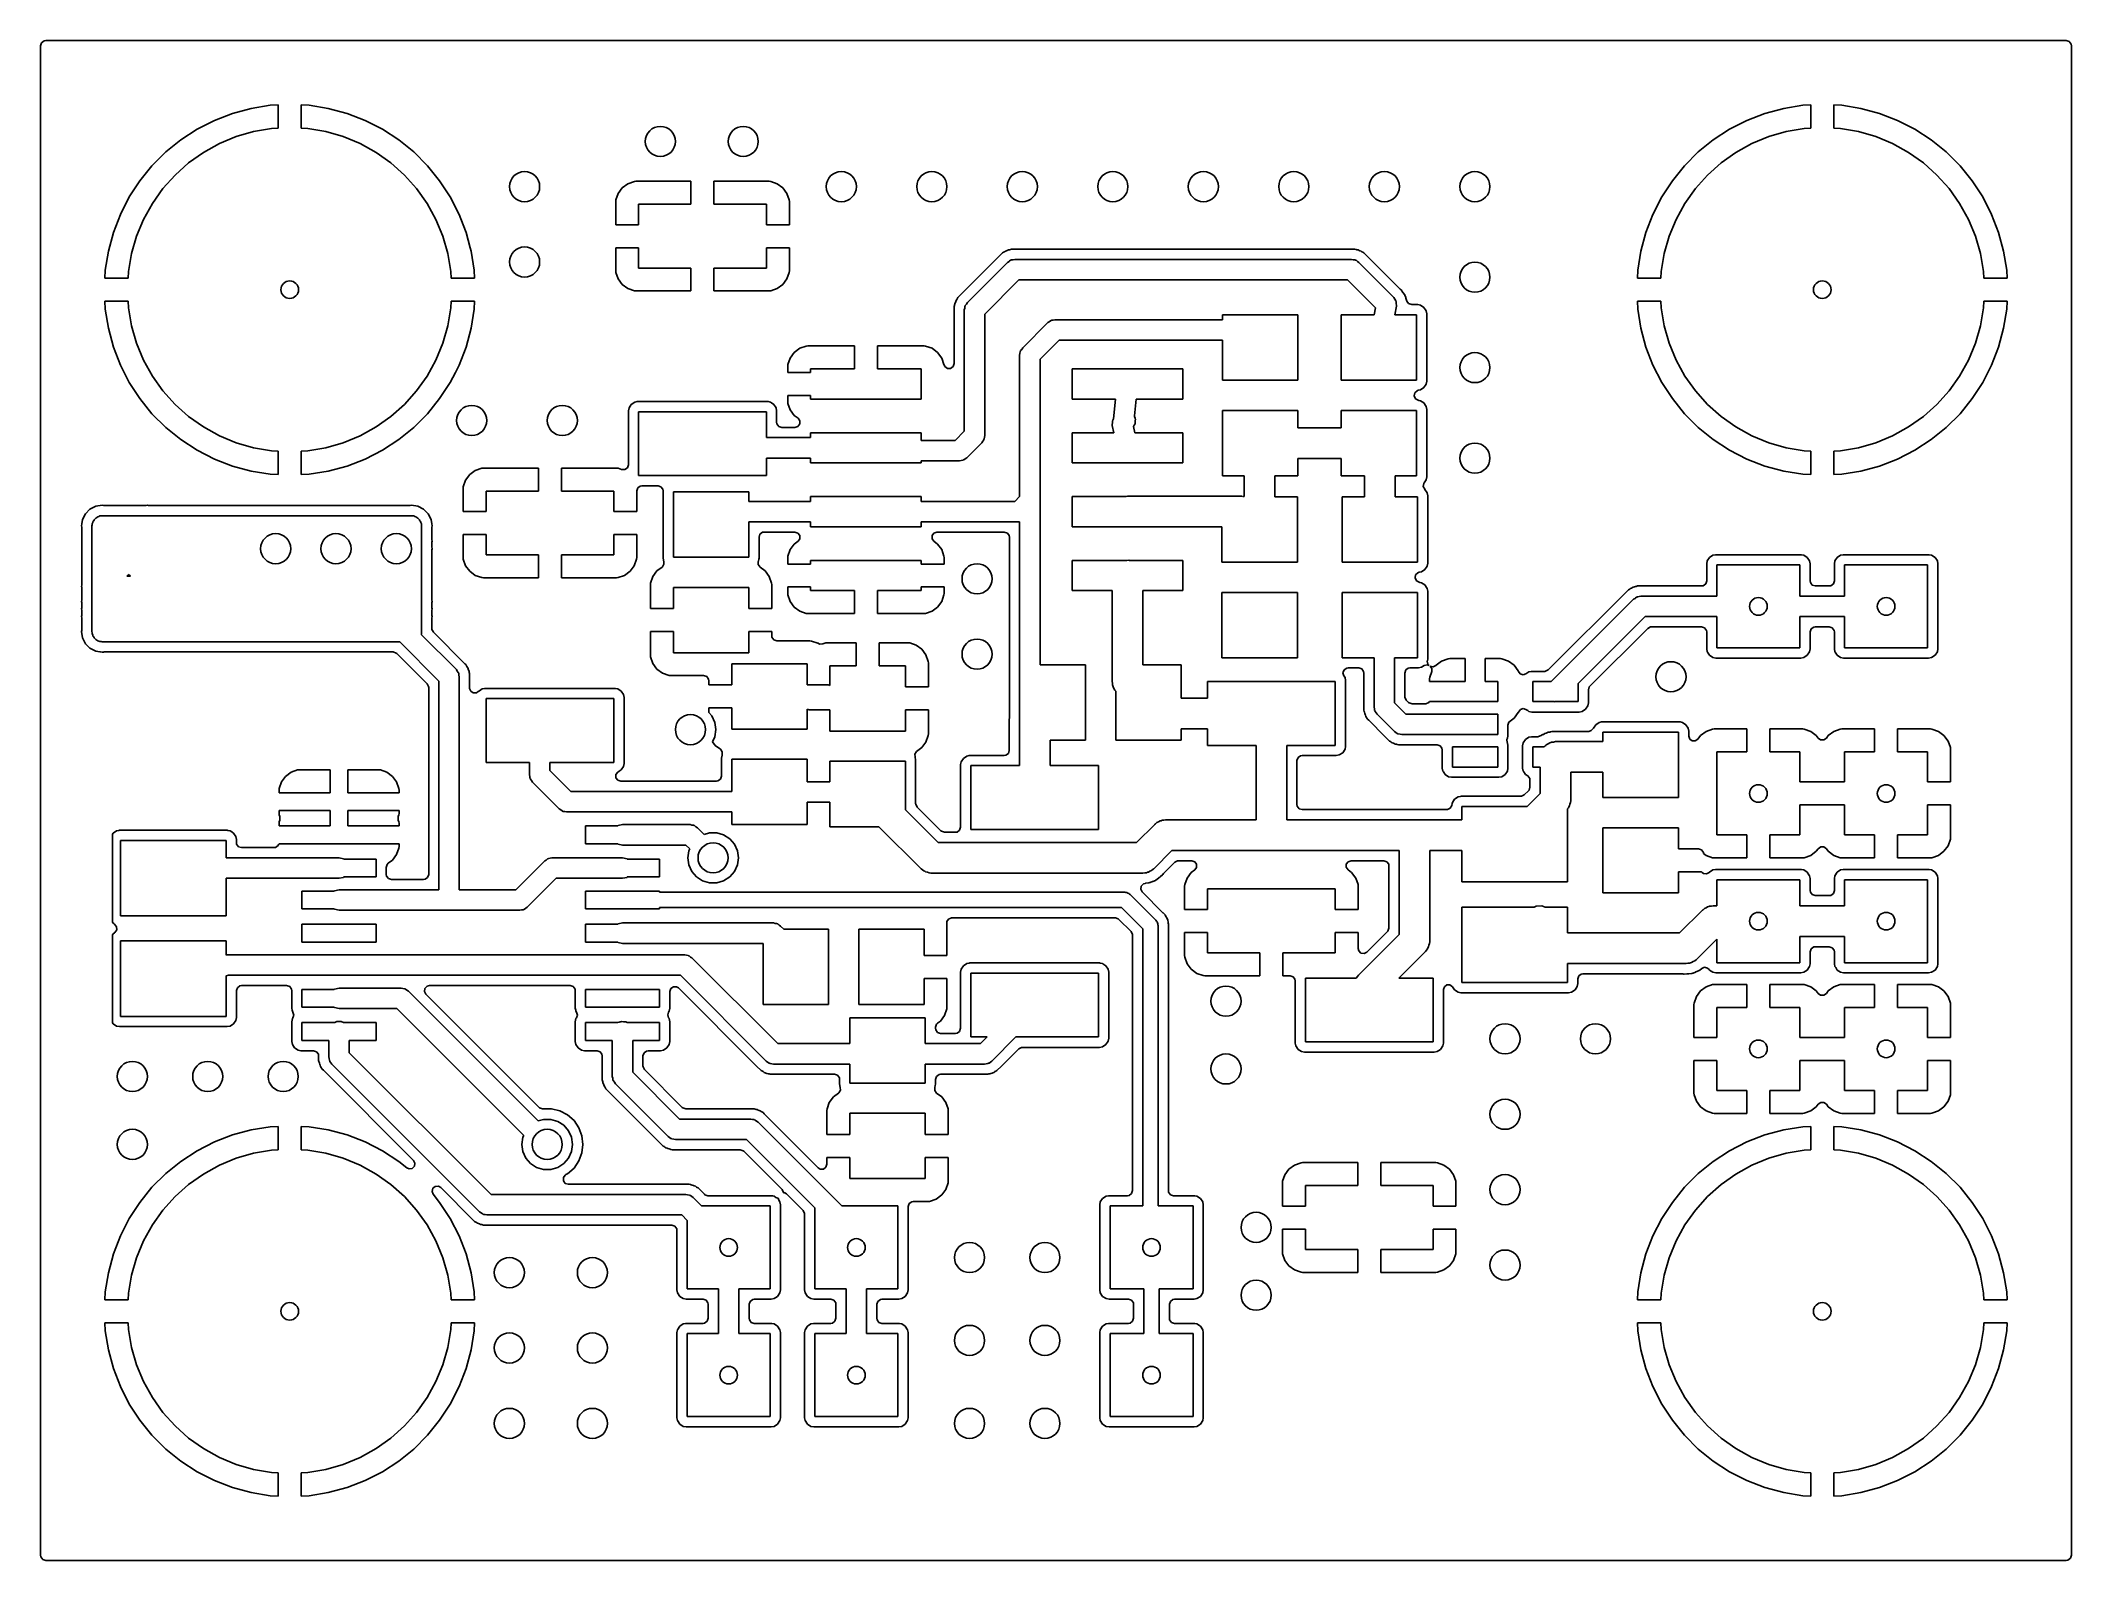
# Model space of a CAD drawing. Extents: x 5.05 to 6.64, y -4.73 to -3.54.
import ezdxf

# ---------------------------------------------------------------- set-up
doc = ezdxf.new("R2010")
doc.units = 0
doc.header["$MEASUREMENT"] = 0
doc.layers.add('BLACK', color=7, linetype='CONTINUOUS')

msp = doc.modelspace()

# ---------------------------------------------------------------- linework, layer by layer
at = {"layer": 'BLACK', "linetype": 'CONTINUOUS'}
for p, q in [((5.0514, -3.5429), (5.0522, -3.5406)), ((5.0514, -3.743), (5.0514, -3.5429)), ((5.0522, -3.5406), (5.0542, -3.5391)), ((5.0542, -3.5391), (5.0554, -3.5389)), ((5.0554, -3.5389), (6.6376, -3.5389)), ((6.6376, -3.5389), (6.6399, -3.5397)), ((6.6399, -3.5397), (6.6414, -3.5417)), ((6.6414, -3.5417), (6.6416, -3.5429)), ((6.6416, -3.5429), (6.6416, -4.7251)), ((5.2163, -3.592), (5.2016, -3.5959)), ((5.2313, -3.5896), (5.2163, -3.592)), ((5.2163, -3.592), (5.2163, -3.592)), ((5.2375, -3.5893), (5.2313, -3.5896)), ((5.2313, -3.5896), (5.2313, -3.5896)), ((5.2375, -3.6075), (5.2375, -3.5893)), ((5.2375, -3.5893), (5.2375, -3.5893)), ((5.2617, -3.5896), (5.2555, -3.5893)), ((5.2555, -3.5893), (5.2555, -3.6075)), ((5.2767, -3.592), (5.2617, -3.5896)), ((5.2914, -3.5959), (5.2767, -3.592)), ((5.2767, -3.592), (5.2767, -3.592)), ((6.4163, -3.592), (6.4016, -3.5959)), ((6.4313, -3.5896), (6.4163, -3.592)), ((6.4163, -3.592), (6.4163, -3.592)), ((6.4375, -3.5893), (6.4313, -3.5896)), ((6.4313, -3.5896), (6.4313, -3.5896)), ((6.4375, -3.6075), (6.4375, -3.5893)), ((6.4375, -3.5893), (6.4375, -3.5893)), ((6.4617, -3.5896), (6.4555, -3.5893)), ((6.4555, -3.5893), (6.4555, -3.6075)), ((6.4767, -3.592), (6.4617, -3.5896)), ((6.4914, -3.5959), (6.4767, -3.592)), ((6.4767, -3.592), (6.4767, -3.592)), ((5.1739, -3.6083), (5.1612, -3.6166)), ((5.1875, -3.6014), (5.1739, -3.6083)), ((5.1739, -3.6083), (5.1739, -3.6083)), ((5.2016, -3.5959), (5.1875, -3.6014)), ((5.1875, -3.6014), (5.1875, -3.6014)), ((5.2182, -3.6102), (5.2323, -3.6078)), ((5.2323, -3.6078), (5.2375, -3.6075)), ((5.2555, -3.6075), (5.2607, -3.6078)), ((5.2607, -3.6078), (5.2748, -3.6102)), ((5.3055, -3.6014), (5.2914, -3.5959)), ((5.3191, -3.6083), (5.3055, -3.6014)), ((5.3055, -3.6014), (5.3055, -3.6014)), ((5.3318, -3.6166), (5.3191, -3.6083)), ((5.3191, -3.6083), (5.3191, -3.6083)), ((6.3739, -3.6083), (6.3612, -3.6166)), ((6.3875, -3.6014), (6.3739, -3.6083)), ((6.3739, -3.6083), (6.3739, -3.6083)), ((6.4016, -3.5959), (6.3875, -3.6014)), ((6.3875, -3.6014), (6.3875, -3.6014)), ((6.4182, -3.6102), (6.4323, -3.6078)), ((6.4323, -3.6078), (6.4375, -3.6075)), ((6.4555, -3.6075), (6.4607, -3.6078)), ((6.4607, -3.6078), (6.4748, -3.6102)), ((6.5055, -3.6014), (6.4914, -3.5959)), ((6.5191, -3.6083), (6.5055, -3.6014)), ((6.5055, -3.6014), (6.5055, -3.6014)), ((6.5318, -3.6166), (6.5191, -3.6083)), ((6.5191, -3.6083), (6.5191, -3.6083)), ((5.1612, -3.6166), (5.1494, -3.6261)), ((5.1789, -3.6265), (5.1914, -3.6196)), ((5.1914, -3.6196), (5.2046, -3.6141)), ((5.2046, -3.6141), (5.2182, -3.6102)), ((5.2748, -3.6102), (5.2884, -3.6141)), ((5.2884, -3.6141), (5.3016, -3.6196)), ((5.3016, -3.6196), (5.3141, -3.6265)), ((5.3436, -3.6261), (5.3318, -3.6166)), ((5.3318, -3.6166), (5.3318, -3.6166)), ((6.3612, -3.6166), (6.3494, -3.6261)), ((6.3789, -3.6265), (6.3914, -3.6196)), ((6.3914, -3.6196), (6.4046, -3.6141)), ((6.4046, -3.6141), (6.4182, -3.6102)), ((6.4748, -3.6102), (6.4884, -3.6141)), ((6.4884, -3.6141), (6.5016, -3.6196)), ((6.5016, -3.6196), (6.5141, -3.6265)), ((6.5436, -3.6261), (6.5318, -3.6166)), ((6.5318, -3.6166), (6.5318, -3.6166)), ((5.1386, -3.6369), (5.1291, -3.6487)), ((5.1494, -3.6261), (5.1386, -3.6369)), ((5.1567, -3.6442), (5.1673, -3.6347)), ((5.1673, -3.6347), (5.1789, -3.6265)), ((5.3141, -3.6265), (5.3257, -3.6347)), ((5.3257, -3.6347), (5.3363, -3.6442)), ((5.3544, -3.6369), (5.3436, -3.6261)), ((5.3639, -3.6487), (5.3544, -3.6369)), ((6.3386, -3.6369), (6.3291, -3.6487)), ((6.3494, -3.6261), (6.3386, -3.6369)), ((6.3567, -3.6442), (6.3673, -3.6347)), ((6.3673, -3.6347), (6.3789, -3.6265)), ((6.5141, -3.6265), (6.5257, -3.6347)), ((6.5257, -3.6347), (6.5363, -3.6442)), ((6.5544, -3.6369), (6.5436, -3.6261)), ((6.5639, -3.6487), (6.5544, -3.6369)), ((5.1291, -3.6487), (5.1208, -3.6614)), ((5.139, -3.6664), (5.1472, -3.6548)), ((5.1472, -3.6548), (5.1567, -3.6442)), ((5.3363, -3.6442), (5.3458, -3.6548)), ((5.3458, -3.6548), (5.354, -3.6664)), ((5.3722, -3.6614), (5.3639, -3.6487)), ((5.5069, -3.6542), (5.5037, -3.6586)), ((5.5112, -3.651), (5.5069, -3.6542)), ((5.5164, -3.6492), (5.5112, -3.651)), ((5.5176, -3.6491), (5.5164, -3.6492)), ((5.5607, -3.6491), (5.5176, -3.6491)), ((5.5607, -3.6671), (5.5607, -3.6491)), ((5.6219, -3.6491), (5.5787, -3.6491)), ((5.5787, -3.6491), (5.5787, -3.6671)), ((5.6231, -3.6492), (5.6219, -3.6491)), ((5.6282, -3.651), (5.6231, -3.6492)), ((5.6231, -3.6492), (5.6231, -3.6492)), ((5.6326, -3.6542), (5.6282, -3.651)), ((5.6358, -3.6586), (5.6326, -3.6542)), ((6.3291, -3.6487), (6.3208, -3.6614)), ((6.339, -3.6664), (6.3472, -3.6548)), ((6.3472, -3.6548), (6.3567, -3.6442)), ((6.5363, -3.6442), (6.5458, -3.6548)), ((6.5458, -3.6548), (6.554, -3.6664)), ((6.5722, -3.6614), (6.5639, -3.6487)), ((5.1208, -3.6614), (5.1139, -3.675)), ((5.1208, -3.6614), (5.1208, -3.6614)), ((5.1321, -3.6789), (5.139, -3.6664)), ((5.354, -3.6664), (5.3609, -3.6789)), ((5.3791, -3.675), (5.3722, -3.6614)), ((5.3722, -3.6614), (5.3722, -3.6614)), ((5.5019, -3.6637), (5.5018, -3.6649)), ((5.5018, -3.6649), (5.5018, -3.6831)), ((5.5037, -3.6586), (5.5019, -3.6637)), ((5.5197, -3.6831), (5.5197, -3.6671)), ((5.5197, -3.6671), (5.5607, -3.6671)), ((5.5787, -3.6671), (5.6197, -3.6671)), ((5.6197, -3.6671), (5.6197, -3.6831)), ((5.6376, -3.6637), (5.6358, -3.6586)), ((5.6377, -3.6649), (5.6376, -3.6637)), ((5.6377, -3.6831), (5.6377, -3.6649)), ((6.3208, -3.6614), (6.3139, -3.675)), ((6.3208, -3.6614), (6.3208, -3.6614)), ((6.3321, -3.6789), (6.339, -3.6664)), ((6.554, -3.6664), (6.5609, -3.6789)), ((6.5791, -3.675), (6.5722, -3.6614)), ((6.5722, -3.6614), (6.5722, -3.6614)), ((5.1139, -3.675), (5.1084, -3.6891)), ((5.1139, -3.675), (5.1139, -3.675)), ((5.1266, -3.6921), (5.1321, -3.6789)), ((5.3609, -3.6789), (5.3664, -3.6921)), ((5.3822, -3.6831), (5.3791, -3.675)), ((5.3791, -3.675), (5.3791, -3.675)), ((5.3846, -3.6891), (5.3822, -3.6831)), ((5.5018, -3.6831), (5.5197, -3.6831)), ((5.6197, -3.6831), (5.6377, -3.6831)), ((6.3139, -3.675), (6.3084, -3.6891)), ((6.3139, -3.675), (6.3139, -3.675)), ((6.3266, -3.6921), (6.3321, -3.6789)), ((6.5609, -3.6789), (6.5664, -3.6921)), ((6.5846, -3.6891), (6.5791, -3.675)), ((6.5791, -3.675), (6.5791, -3.675)), ((5.1045, -3.7038), (5.1021, -3.7188)), ((5.1084, -3.6891), (5.1045, -3.7038)), ((5.1045, -3.7038), (5.1045, -3.7038)), ((5.1227, -3.7057), (5.1266, -3.6921)), ((5.3664, -3.6921), (5.3703, -3.7057)), ((5.3878, -3.7011), (5.3846, -3.6891)), ((5.3885, -3.7038), (5.3878, -3.7011)), ((5.3909, -3.7188), (5.3885, -3.7038)), ((5.3885, -3.7038), (5.3885, -3.7038)), ((5.5197, -3.7011), (5.5018, -3.7011)), ((5.5018, -3.7011), (5.5018, -3.7192)), ((5.5197, -3.7171), (5.5197, -3.7011)), ((5.6377, -3.7011), (5.6197, -3.7011)), ((5.6197, -3.7011), (5.6197, -3.7171)), ((5.6377, -3.7192), (5.6377, -3.7011)), ((5.8055, -3.7047), (5.8047, -3.7051)), ((5.8061, -3.7044), (5.8055, -3.7047)), ((5.8069, -3.7038), (5.8061, -3.7044)), ((5.8078, -3.7035), (5.8069, -3.7038)), ((5.8069, -3.7038), (5.8069, -3.7038)), ((5.8083, -3.7033), (5.8078, -3.7035)), ((5.8092, -3.7028), (5.8083, -3.7033)), ((5.8102, -3.7027), (5.8092, -3.7028)), ((5.8092, -3.7028), (5.8092, -3.7028)), ((5.8092, -3.7028), (5.8092, -3.7028)), ((5.8108, -3.7025), (5.8102, -3.7027)), ((5.8117, -3.7022), (5.8108, -3.7025)), ((5.8168, -3.7022), (5.8117, -3.7022)), ((6.0793, -3.7022), (5.8168, -3.7022)), ((6.0805, -3.7022), (6.0793, -3.7022)), ((6.0815, -3.7025), (6.0805, -3.7022)), ((6.0821, -3.7027), (6.0815, -3.7025)), ((6.083, -3.7028), (6.0821, -3.7027)), ((6.0839, -3.7033), (6.083, -3.7028)), ((6.0844, -3.7035), (6.0839, -3.7033)), ((6.0854, -3.7038), (6.0844, -3.7035)), ((6.0861, -3.7044), (6.0854, -3.7038)), ((6.0854, -3.7038), (6.0854, -3.7038)), ((6.0867, -3.7047), (6.0861, -3.7044)), ((6.0875, -3.7051), (6.0867, -3.7047)), ((6.3045, -3.7038), (6.3021, -3.7188)), ((6.3084, -3.6891), (6.3045, -3.7038)), ((6.3045, -3.7038), (6.3045, -3.7038)), ((6.3227, -3.7057), (6.3266, -3.6921)), ((6.5664, -3.6921), (6.5703, -3.7057)), ((6.5885, -3.7038), (6.5846, -3.6891)), ((6.5909, -3.7188), (6.5885, -3.7038)), ((6.5885, -3.7038), (6.5885, -3.7038)), ((5.1021, -3.7188), (5.1018, -3.725)), ((5.1021, -3.7188), (5.1021, -3.7188)), ((5.12, -3.725), (5.1203, -3.7198)), ((5.1203, -3.7198), (5.1227, -3.7057)), ((5.3703, -3.7057), (5.3727, -3.7198)), ((5.3727, -3.7198), (5.373, -3.725)), ((5.3912, -3.725), (5.3909, -3.7188)), ((5.3909, -3.7188), (5.3909, -3.7188)), ((5.5018, -3.7192), (5.5019, -3.7204)), ((5.5019, -3.7204), (5.5037, -3.7256)), ((5.5607, -3.7171), (5.5197, -3.7171)), ((5.5607, -3.735), (5.5607, -3.7171)), ((5.6197, -3.7171), (5.5787, -3.7171)), ((5.5787, -3.7171), (5.5787, -3.735)), ((5.6358, -3.7256), (5.6376, -3.7204)), ((5.6376, -3.7204), (5.6377, -3.7192)), ((5.8047, -3.7051), (5.7696, -3.7402)), ((5.7771, -3.7441), (5.8086, -3.7126)), ((5.8086, -3.7126), (5.8097, -3.7119)), ((5.8097, -3.7119), (5.8107, -3.711)), ((5.8107, -3.711), (5.8112, -3.7109)), ((5.8112, -3.7109), (5.8116, -3.7107)), ((5.8116, -3.7107), (5.8129, -3.7106)), ((5.8129, -3.7106), (5.8142, -3.7103)), ((5.8142, -3.7103), (6.078, -3.7103)), ((6.078, -3.7103), (6.0793, -3.7106)), ((6.0793, -3.7106), (6.0806, -3.7107)), ((6.0806, -3.7107), (6.081, -3.7109)), ((6.081, -3.7109), (6.0815, -3.711)), ((6.0815, -3.711), (6.0825, -3.7119)), ((6.0825, -3.7119), (6.0837, -3.7126)), ((6.0837, -3.7126), (6.1108, -3.7398)), ((6.0884, -3.706), (6.0875, -3.7051)), ((6.1155, -3.7331), (6.0884, -3.706)), ((6.3021, -3.7188), (6.3018, -3.725)), ((6.3021, -3.7188), (6.3021, -3.7188)), ((6.32, -3.725), (6.3203, -3.7198)), ((6.3203, -3.7198), (6.3227, -3.7057)), ((6.5703, -3.7057), (6.5727, -3.7198)), ((6.5727, -3.7198), (6.573, -3.725)), ((6.5912, -3.725), (6.5909, -3.7188)), ((6.5909, -3.7188), (6.5909, -3.7188)), ((5.1018, -3.725), (5.1018, -3.725)), ((5.1018, -3.725), (5.12, -3.725)), ((5.373, -3.725), (5.3912, -3.725)), ((5.3912, -3.725), (5.3912, -3.725)), ((5.5037, -3.7256), (5.5069, -3.7299)), ((5.5069, -3.7299), (5.5112, -3.7331)), ((5.5112, -3.7331), (5.5164, -3.7349)), ((5.5164, -3.7349), (5.5164, -3.7349)), ((5.5164, -3.7349), (5.5176, -3.735)), ((5.5176, -3.735), (5.5607, -3.735)), ((5.5787, -3.735), (5.6219, -3.735)), ((5.6219, -3.735), (5.6231, -3.7349)), ((5.6231, -3.7349), (5.6282, -3.7331)), ((5.6282, -3.7331), (5.6326, -3.7299)), ((5.6326, -3.7299), (5.6358, -3.7256)), ((5.8175, -3.7263), (5.7907, -3.7531)), ((6.0747, -3.7263), (5.8175, -3.7263)), ((6.0966, -3.7481), (6.0747, -3.7263)), ((6.1159, -3.7335), (6.1155, -3.7331)), ((6.1168, -3.7341), (6.1159, -3.7335)), ((6.1182, -3.7361), (6.1168, -3.7341)), ((6.1196, -3.7381), (6.1182, -3.7361)), ((6.1182, -3.7361), (6.1182, -3.7361)), ((6.3018, -3.725), (6.3018, -3.725)), ((6.3018, -3.725), (6.32, -3.725)), ((6.573, -3.725), (6.5912, -3.725)), ((6.5912, -3.725), (6.5912, -3.725)), ((5.0514, -4.0017), (5.0514, -3.743)), ((5.12, -3.743), (5.1018, -3.743)), ((5.1018, -3.743), (5.1021, -3.7492)), ((5.1021, -3.7492), (5.1021, -3.7492)), ((5.1021, -3.7492), (5.1045, -3.7642)), ((5.1203, -3.7482), (5.12, -3.743)), ((5.1227, -3.7623), (5.1203, -3.7482)), ((5.3727, -3.7482), (5.3703, -3.7623)), ((5.373, -3.743), (5.3727, -3.7482)), ((5.3912, -3.743), (5.373, -3.743)), ((5.3885, -3.7642), (5.3909, -3.7492)), ((5.3909, -3.7492), (5.3912, -3.743)), ((5.3909, -3.7492), (5.3909, -3.7492)), ((5.767, -3.7463), (5.7667, -3.7472)), ((5.7667, -3.7472), (5.7667, -3.7919)), ((5.7671, -3.7457), (5.767, -3.7463)), ((5.7672, -3.7455), (5.7671, -3.7457)), ((5.7673, -3.7447), (5.7672, -3.7455)), ((5.7677, -3.7439), (5.7673, -3.7447)), ((5.7673, -3.7447), (5.7673, -3.7447)), ((5.7673, -3.7447), (5.7673, -3.7447)), ((5.768, -3.7433), (5.7677, -3.7439)), ((5.7683, -3.7424), (5.768, -3.7433)), ((5.7688, -3.7416), (5.7683, -3.7424)), ((5.7683, -3.7424), (5.7683, -3.7424)), ((5.7692, -3.7411), (5.7688, -3.7416)), ((5.7696, -3.7402), (5.7692, -3.7411)), ((5.7747, -3.7497), (5.775, -3.7484)), ((5.7747, -3.8449), (5.7747, -3.7497)), ((5.775, -3.7484), (5.7752, -3.7471)), ((5.7752, -3.7471), (5.7754, -3.7467)), ((5.7754, -3.7467), (5.7755, -3.7463)), ((5.7755, -3.7463), (5.7763, -3.7452)), ((5.7763, -3.7452), (5.7771, -3.7441)), ((6.0956, -3.7537), (6.0966, -3.7481)), ((6.1108, -3.7398), (6.1109, -3.74)), ((6.1109, -3.74), (6.1111, -3.7401)), ((6.1111, -3.7401), (6.1119, -3.7415)), ((6.113, -3.7468), (6.1118, -3.7537)), ((6.1119, -3.7415), (6.1127, -3.7428)), ((6.1127, -3.7428), (6.1127, -3.743)), ((6.1127, -3.743), (6.1129, -3.7432)), ((6.1129, -3.7432), (6.1129, -3.7448)), ((6.1129, -3.7448), (6.1131, -3.7463)), ((6.1131, -3.7463), (6.113, -3.7465)), ((6.113, -3.7465), (6.113, -3.7468)), ((6.1197, -3.7381), (6.1196, -3.7381)), ((6.1197, -3.7382), (6.1197, -3.7381)), ((6.1197, -3.7383), (6.1197, -3.7382)), ((6.1203, -3.7402), (6.1197, -3.7383)), ((6.1197, -3.7383), (6.1197, -3.7383)), ((6.1197, -3.7383), (6.1197, -3.7383)), ((6.1197, -3.7383), (6.1197, -3.7383)), ((6.1204, -3.7406), (6.1203, -3.7402)), ((6.1212, -3.7429), (6.1204, -3.7406)), ((6.1204, -3.7406), (6.1204, -3.7406)), ((6.1212, -3.743), (6.1212, -3.7429)), ((6.1226, -3.7449), (6.1212, -3.743)), ((6.125, -3.7457), (6.1226, -3.7449)), ((6.1296, -3.7457), (6.125, -3.7457)), ((6.1297, -3.7457), (6.1296, -3.7457)), ((6.1296, -3.7457), (6.1296, -3.7457)), ((6.1319, -3.7461), (6.1297, -3.7457)), ((6.1346, -3.7479), (6.1319, -3.7461)), ((6.1319, -3.7461), (6.1319, -3.7461)), ((6.1363, -3.7506), (6.1346, -3.7479)), ((6.1368, -3.7529), (6.1363, -3.7506)), ((6.3018, -3.743), (6.3021, -3.7492)), ((6.32, -3.743), (6.3018, -3.743)), ((6.3021, -3.7492), (6.3021, -3.7492)), ((6.3021, -3.7492), (6.3045, -3.7642)), ((6.3203, -3.7482), (6.32, -3.743)), ((6.3227, -3.7623), (6.3203, -3.7482)), ((6.5727, -3.7482), (6.5703, -3.7623)), ((6.573, -3.743), (6.5727, -3.7482)), ((6.5912, -3.743), (6.573, -3.743)), ((6.5885, -3.7642), (6.5909, -3.7492)), ((6.5909, -3.7492), (6.5912, -3.743)), ((6.5909, -3.7492), (6.5909, -3.7492)), ((5.1045, -3.7642), (5.1045, -3.7642)), ((5.1045, -3.7642), (5.1084, -3.7789)), ((5.1266, -3.7759), (5.1227, -3.7623)), ((5.3703, -3.7623), (5.3664, -3.7759)), ((5.3846, -3.7789), (5.3885, -3.7642)), ((5.3885, -3.7642), (5.3885, -3.7642)), ((5.7907, -3.7531), (5.7907, -3.8482)), ((5.8204, -3.7795), (5.8401, -3.7598)), ((5.8401, -3.7598), (5.8412, -3.7591)), ((5.8412, -3.7591), (5.8422, -3.7583)), ((5.8422, -3.7583), (5.8427, -3.7582)), ((5.8427, -3.7582), (5.8431, -3.7579)), ((5.8431, -3.7579), (5.8444, -3.7578)), ((5.8444, -3.7578), (5.8457, -3.7575)), ((5.8457, -3.7575), (5.9768, -3.7575)), ((5.9768, -3.7575), (5.9768, -3.7537)), ((5.9768, -3.7537), (6.0359, -3.7537)), ((6.0359, -3.7537), (6.0359, -3.8049)), ((6.0697, -3.8049), (6.0697, -3.7537)), ((6.0697, -3.7537), (6.0956, -3.7537)), ((6.1118, -3.7537), (6.1288, -3.7537)), ((6.1288, -3.7537), (6.1288, -3.8049)), ((6.1368, -3.8057), (6.1368, -3.7529)), ((6.3045, -3.7642), (6.3045, -3.7642)), ((6.3045, -3.7642), (6.3084, -3.7789)), ((6.3266, -3.7759), (6.3227, -3.7623)), ((6.5703, -3.7623), (6.5664, -3.7759)), ((6.5846, -3.7789), (6.5885, -3.7642)), ((6.5885, -3.7642), (6.5885, -3.7642)), ((5.1084, -3.7789), (5.1139, -3.793)), ((5.1321, -3.7891), (5.1266, -3.7759)), ((5.3664, -3.7759), (5.3609, -3.7891)), ((5.3791, -3.793), (5.3846, -3.7789)), ((5.6415, -3.7832), (5.6383, -3.7875)), ((5.6459, -3.7799), (5.6415, -3.7832)), ((5.651, -3.7782), (5.6459, -3.7799)), ((5.6522, -3.778), (5.651, -3.7782)), ((5.6887, -3.778), (5.6522, -3.778)), ((5.6887, -3.796), (5.6887, -3.778)), ((5.7432, -3.778), (5.7067, -3.778)), ((5.7067, -3.778), (5.7067, -3.796)), ((5.7444, -3.7782), (5.7432, -3.778)), ((5.7495, -3.7799), (5.7444, -3.7782)), ((5.7444, -3.7782), (5.7444, -3.7782)), ((5.7538, -3.7832), (5.7495, -3.7799)), ((5.7571, -3.7875), (5.7538, -3.7832)), ((5.818, -3.7852), (5.8183, -3.7839)), ((5.8183, -3.7839), (5.8185, -3.7825)), ((5.8185, -3.7825), (5.8187, -3.7822)), ((5.8187, -3.7822), (5.8188, -3.7817)), ((5.8188, -3.7817), (5.8197, -3.7807)), ((5.8197, -3.7807), (5.8204, -3.7795)), ((5.849, -3.7735), (5.834, -3.7885)), ((5.9768, -3.7735), (5.849, -3.7735)), ((5.9768, -3.8049), (5.9768, -3.7735)), ((6.3084, -3.7789), (6.3139, -3.793)), ((6.3321, -3.7891), (6.3266, -3.7759)), ((6.5664, -3.7759), (6.5609, -3.7891)), ((6.5791, -3.793), (6.5846, -3.7789)), ((5.1139, -3.793), (5.1139, -3.793)), ((5.1139, -3.793), (5.1208, -3.8066)), ((5.139, -3.8016), (5.1321, -3.7891)), ((5.3609, -3.7891), (5.354, -3.8016)), ((5.3722, -3.8066), (5.3762, -3.7988)), ((5.3762, -3.7988), (5.3791, -3.793)), ((5.3791, -3.793), (5.3791, -3.793)), ((5.6365, -3.7926), (5.6364, -3.7938)), ((5.6364, -3.7938), (5.6364, -3.7988)), ((5.6364, -3.7988), (5.6544, -3.7988)), ((5.6383, -3.7875), (5.6365, -3.7926)), ((5.6544, -3.7988), (5.6544, -3.796)), ((5.6544, -3.796), (5.6887, -3.796)), ((5.7067, -3.796), (5.741, -3.796)), ((5.741, -3.796), (5.741, -3.8196)), ((5.7588, -3.7926), (5.7571, -3.7875)), ((5.7589, -3.7928), (5.7588, -3.7926)), ((5.7595, -3.7942), (5.7589, -3.7928)), ((5.7615, -3.7957), (5.7595, -3.7942)), ((5.764, -3.7957), (5.7615, -3.7957)), ((5.7659, -3.7942), (5.764, -3.7957)), ((5.7667, -3.7919), (5.7659, -3.7942)), ((5.818, -3.896), (5.818, -3.7852)), ((5.834, -3.7885), (5.834, -3.8994)), ((5.8591, -3.8196), (5.8591, -3.796)), ((5.8591, -3.796), (5.9457, -3.796)), ((5.9457, -3.796), (5.9457, -3.8196)), ((6.3139, -3.793), (6.3139, -3.793)), ((6.3139, -3.793), (6.3208, -3.8066)), ((6.339, -3.8016), (6.3321, -3.7891)), ((6.5609, -3.7891), (6.554, -3.8016)), ((6.5722, -3.8066), (6.5791, -3.793)), ((6.5791, -3.793), (6.5791, -3.793)), ((5.1208, -3.8066), (5.1208, -3.8066)), ((5.1208, -3.8066), (5.1291, -3.8193)), ((5.1472, -3.8132), (5.139, -3.8016)), ((5.1567, -3.8238), (5.1472, -3.8132)), ((5.3458, -3.8132), (5.3363, -3.8238)), ((5.354, -3.8016), (5.3458, -3.8132)), ((5.3639, -3.8193), (5.3722, -3.8066)), ((5.3722, -3.8066), (5.3722, -3.8066)), ((6.0359, -3.8049), (5.9768, -3.8049)), ((6.1288, -3.8049), (6.0697, -3.8049)), ((6.1269, -3.8171), (6.1274, -3.8147)), ((6.1274, -3.8147), (6.1292, -3.8131)), ((6.1292, -3.8131), (6.13, -3.8128)), ((6.13, -3.8128), (6.1319, -3.8124)), ((6.1319, -3.8124), (6.1346, -3.8106)), ((6.1346, -3.8106), (6.1363, -3.808)), ((6.1363, -3.808), (6.1368, -3.8057)), ((6.3208, -3.8066), (6.3208, -3.8066)), ((6.3208, -3.8066), (6.3291, -3.8193)), ((6.3472, -3.8132), (6.339, -3.8016)), ((6.3567, -3.8238), (6.3472, -3.8132)), ((6.5458, -3.8132), (6.5363, -3.8238)), ((6.554, -3.8016), (6.5458, -3.8132)), ((6.5639, -3.8193), (6.5722, -3.8066)), ((6.5722, -3.8066), (6.5722, -3.8066)), ((5.1291, -3.8193), (5.1291, -3.8193)), ((5.1291, -3.8193), (5.1386, -3.8311)), ((5.1386, -3.8311), (5.1494, -3.8419)), ((5.1673, -3.8333), (5.1567, -3.8238)), ((5.3363, -3.8238), (5.3257, -3.8333)), ((5.3436, -3.8419), (5.3544, -3.8311)), ((5.3544, -3.8311), (5.3639, -3.8193)), ((5.3639, -3.8193), (5.3639, -3.8193)), ((5.5122, -3.8264), (5.5117, -3.8288)), ((5.5117, -3.8288), (5.5117, -3.8711)), ((5.5139, -3.8238), (5.5122, -3.8264)), ((5.5166, -3.822), (5.5139, -3.8238)), ((5.5186, -3.8216), (5.5166, -3.822)), ((5.5189, -3.8216), (5.5186, -3.8216)), ((5.6205, -3.8216), (5.5189, -3.8216)), ((5.5197, -3.8796), (5.5197, -3.8296)), ((5.5197, -3.8296), (5.6197, -3.8296)), ((5.6197, -3.8296), (5.6197, -3.8498)), ((5.621, -3.8216), (5.6205, -3.8216)), ((5.6229, -3.822), (5.621, -3.8216)), ((5.6237, -3.8226), (5.6229, -3.822)), ((5.6255, -3.8238), (5.6237, -3.8226)), ((5.6273, -3.8264), (5.6255, -3.8238)), ((5.6277, -3.8288), (5.6273, -3.8264)), ((5.6277, -3.8378), (5.6277, -3.8288)), ((5.6544, -3.8168), (5.6364, -3.8168)), ((5.6364, -3.8168), (5.6364, -3.8218)), ((5.6364, -3.8218), (5.6365, -3.823)), ((5.6365, -3.823), (5.6383, -3.8281)), ((5.6383, -3.8281), (5.6415, -3.8325)), ((5.6544, -3.8196), (5.6544, -3.8168)), ((5.741, -3.8196), (5.6544, -3.8196)), ((5.8931, -3.8196), (5.8591, -3.8196)), ((5.8915, -3.8351), (5.8931, -3.8196)), ((5.9092, -3.8196), (5.9079, -3.8328)), ((5.9457, -3.8196), (5.9092, -3.8196)), ((5.9768, -3.8797), (5.9768, -3.8285)), ((5.9768, -3.8285), (6.0359, -3.8285)), ((6.0359, -3.8285), (6.0359, -3.8421)), ((6.0697, -3.8421), (6.0697, -3.8285)), ((6.0697, -3.8285), (6.1288, -3.8285)), ((6.1279, -3.8194), (6.1269, -3.8171)), ((6.13, -3.8206), (6.1279, -3.8194)), ((6.1288, -3.8285), (6.1288, -3.8797)), ((6.1305, -3.8207), (6.13, -3.8206)), ((6.1319, -3.8209), (6.1305, -3.8207)), ((6.1346, -3.8227), (6.1319, -3.8209)), ((6.1319, -3.8209), (6.1319, -3.8209)), ((6.1363, -3.8254), (6.1346, -3.8227)), ((6.1368, -3.8277), (6.1363, -3.8254)), ((6.1368, -3.8805), (6.1368, -3.8277)), ((6.3291, -3.8193), (6.3291, -3.8193)), ((6.3291, -3.8193), (6.3386, -3.8311)), ((6.3386, -3.8311), (6.3494, -3.8419)), ((6.3673, -3.8333), (6.3567, -3.8238)), ((6.5363, -3.8238), (6.5257, -3.8333)), ((6.5436, -3.8419), (6.5544, -3.8311)), ((6.5544, -3.8311), (6.5639, -3.8193)), ((6.5639, -3.8193), (6.5639, -3.8193)), ((5.1494, -3.8419), (5.1612, -3.8514)), ((5.1789, -3.8415), (5.1673, -3.8333)), ((5.1914, -3.8484), (5.1789, -3.8415)), ((5.3141, -3.8415), (5.3016, -3.8484)), ((5.3257, -3.8333), (5.3141, -3.8415)), ((5.3318, -3.8514), (5.3436, -3.8419)), ((5.6279, -3.8391), (5.6277, -3.8378)), ((5.6294, -3.841), (5.6279, -3.8391)), ((5.6317, -3.8418), (5.6294, -3.841)), ((5.6421, -3.8418), (5.6317, -3.8418)), ((5.6415, -3.8325), (5.6445, -3.8347)), ((5.6444, -3.8411), (5.6421, -3.8418)), ((5.6459, -3.8391), (5.6444, -3.8411)), ((5.6445, -3.8347), (5.6459, -3.8366)), ((5.6459, -3.8366), (5.6459, -3.8391)), ((5.6544, -3.8498), (5.6544, -3.846)), ((5.6544, -3.846), (5.741, -3.846)), ((5.741, -3.846), (5.741, -3.852)), ((5.7676, -3.852), (5.7747, -3.8449)), ((5.8591, -3.8696), (5.8591, -3.846)), ((5.8591, -3.846), (5.8918, -3.846)), ((5.8905, -3.8396), (5.8907, -3.8382)), ((5.8906, -3.84), (5.8905, -3.8396)), ((5.8906, -3.8403), (5.8906, -3.84)), ((5.8918, -3.846), (5.8906, -3.8403)), ((5.8907, -3.8368), (5.8909, -3.8365)), ((5.8907, -3.8382), (5.8907, -3.8368)), ((5.8909, -3.8361), (5.8915, -3.8351)), ((5.8909, -3.8365), (5.8909, -3.8361)), ((5.9077, -3.8401), (5.9072, -3.8412)), ((5.9072, -3.8412), (5.9081, -3.846)), ((5.9084, -3.839), (5.9077, -3.8401)), ((5.9079, -3.8328), (5.908, -3.8334)), ((5.908, -3.8334), (5.9086, -3.8346)), ((5.9081, -3.846), (5.9457, -3.846)), ((5.9086, -3.8381), (5.9084, -3.8386)), ((5.9084, -3.8386), (5.9084, -3.839)), ((5.9086, -3.8346), (5.9086, -3.835)), ((5.9086, -3.835), (5.9088, -3.8355)), ((5.9088, -3.8355), (5.9086, -3.8368)), ((5.9086, -3.8368), (5.9086, -3.8381)), ((5.9457, -3.846), (5.9457, -3.8696)), ((6.0359, -3.8421), (6.0697, -3.8421)), ((6.3494, -3.8419), (6.3612, -3.8514)), ((6.3789, -3.8415), (6.3673, -3.8333)), ((6.3914, -3.8484), (6.3789, -3.8415)), ((6.5141, -3.8415), (6.5016, -3.8484)), ((6.5257, -3.8333), (6.5141, -3.8415)), ((6.5318, -3.8514), (6.5436, -3.8419)), ((5.1612, -3.8514), (5.1612, -3.8514)), ((5.1612, -3.8514), (5.1739, -3.8597)), ((5.1739, -3.8597), (5.1739, -3.8597)), ((5.1739, -3.8597), (5.1875, -3.8666)), ((5.2046, -3.8539), (5.1914, -3.8484)), ((5.2182, -3.8578), (5.2046, -3.8539)), ((5.2323, -3.8602), (5.2182, -3.8578)), ((5.2375, -3.8605), (5.2323, -3.8602)), ((5.2375, -3.8787), (5.2375, -3.8605)), ((5.2607, -3.8602), (5.2555, -3.8605)), ((5.2555, -3.8605), (5.2555, -3.8787)), ((5.2748, -3.8578), (5.2607, -3.8602)), ((5.2884, -3.8539), (5.2748, -3.8578)), ((5.3016, -3.8484), (5.2884, -3.8539)), ((5.3055, -3.8666), (5.3191, -3.8597)), ((5.3191, -3.8597), (5.3318, -3.8514)), ((5.3191, -3.8597), (5.3191, -3.8597)), ((5.3318, -3.8514), (5.3318, -3.8514)), ((5.6197, -3.8498), (5.6544, -3.8498)), ((5.741, -3.852), (5.7676, -3.852)), ((5.7884, -3.8538), (5.7766, -3.8656)), ((5.7891, -3.8527), (5.7884, -3.8538)), ((5.7899, -3.8516), (5.7891, -3.8527)), ((5.79, -3.8512), (5.7899, -3.8516)), ((5.7903, -3.8508), (5.79, -3.8512)), ((5.7904, -3.8495), (5.7903, -3.8508)), ((5.7907, -3.8482), (5.7904, -3.8495)), ((6.3612, -3.8514), (6.3612, -3.8514)), ((6.3612, -3.8514), (6.3739, -3.8597)), ((6.3739, -3.8597), (6.3739, -3.8597)), ((6.3739, -3.8597), (6.3875, -3.8666)), ((6.4046, -3.8539), (6.3914, -3.8484)), ((6.4182, -3.8578), (6.4046, -3.8539)), ((6.4323, -3.8602), (6.4182, -3.8578)), ((6.4375, -3.8605), (6.4323, -3.8602)), ((6.4375, -3.8787), (6.4375, -3.8605)), ((6.4607, -3.8602), (6.4555, -3.8605)), ((6.4555, -3.8605), (6.4555, -3.8787)), ((6.4748, -3.8578), (6.4607, -3.8602)), ((6.4884, -3.8539), (6.4748, -3.8578)), ((6.5016, -3.8484), (6.4884, -3.8539)), ((6.5055, -3.8666), (6.5191, -3.8597)), ((6.5191, -3.8597), (6.5318, -3.8514)), ((6.5191, -3.8597), (6.5191, -3.8597)), ((6.5318, -3.8514), (6.5318, -3.8514)), ((5.1875, -3.8666), (5.1875, -3.8666)), ((5.1875, -3.8666), (5.2016, -3.8721)), ((5.2016, -3.8721), (5.2163, -3.876)), ((5.2163, -3.876), (5.2163, -3.876)), ((5.2163, -3.876), (5.2313, -3.8784)), ((5.2313, -3.8784), (5.2313, -3.8784)), ((5.2313, -3.8784), (5.2375, -3.8787)), ((5.2375, -3.8787), (5.2375, -3.8787)), ((5.2555, -3.8787), (5.2617, -3.8784)), ((5.2555, -3.8787), (5.2555, -3.8787)), ((5.2617, -3.8784), (5.2767, -3.876)), ((5.2767, -3.876), (5.2914, -3.8721)), ((5.2767, -3.876), (5.2767, -3.876)), ((5.2914, -3.8721), (5.3055, -3.8666)), ((5.3055, -3.8666), (5.3055, -3.8666)), ((5.3874, -3.8788), (5.3842, -3.8832)), ((5.3917, -3.8756), (5.3874, -3.8788)), ((5.3969, -3.8738), (5.3917, -3.8756)), ((5.3981, -3.8737), (5.3969, -3.8738)), ((5.4413, -3.8737), (5.3981, -3.8737)), ((5.4413, -3.8917), (5.4413, -3.8737)), ((5.5024, -3.8737), (5.4592, -3.8737)), ((5.4592, -3.8737), (5.4592, -3.8917)), ((5.5036, -3.8738), (5.5024, -3.8737)), ((5.5064, -3.8748), (5.5036, -3.8738)), ((5.5036, -3.8738), (5.5036, -3.8738)), ((5.5065, -3.8748), (5.5064, -3.8748)), ((5.509, -3.8748), (5.5065, -3.8748)), ((5.511, -3.8734), (5.509, -3.8748)), ((5.5117, -3.8711), (5.511, -3.8734)), ((5.6197, -3.8796), (5.5197, -3.8796)), ((5.6544, -3.8658), (5.6197, -3.8658)), ((5.6197, -3.8658), (5.6197, -3.8796)), ((5.6544, -3.8696), (5.6544, -3.8658)), ((5.741, -3.8696), (5.6544, -3.8696)), ((5.7709, -3.868), (5.741, -3.868)), ((5.741, -3.868), (5.741, -3.8696)), ((5.7722, -3.8677), (5.7709, -3.868)), ((5.7736, -3.8675), (5.7722, -3.8677)), ((5.7739, -3.8673), (5.7736, -3.8675)), ((5.7744, -3.8672), (5.7739, -3.8673)), ((5.7754, -3.8664), (5.7744, -3.8672)), ((5.7766, -3.8656), (5.7754, -3.8664)), ((5.9457, -3.8696), (5.8591, -3.8696)), ((5.9939, -3.8797), (5.9768, -3.8797)), ((5.9939, -3.896), (5.9939, -3.8797)), ((6.0359, -3.8797), (6.0179, -3.8797)), ((6.0179, -3.8797), (6.0179, -3.8962)), ((6.0697, -3.8661), (6.0359, -3.8661)), ((6.0359, -3.8661), (6.0359, -3.8797)), ((6.0697, -3.8797), (6.0697, -3.8661)), ((6.088, -3.8797), (6.0697, -3.8797)), ((6.088, -3.8962), (6.088, -3.8797)), ((6.1288, -3.8797), (6.112, -3.8797)), ((6.112, -3.8797), (6.112, -3.8962)), ((6.3875, -3.8666), (6.3875, -3.8666)), ((6.3875, -3.8666), (6.4016, -3.8721)), ((6.4016, -3.8721), (6.4163, -3.876)), ((6.4163, -3.876), (6.4163, -3.876)), ((6.4163, -3.876), (6.4313, -3.8784)), ((6.4313, -3.8784), (6.4313, -3.8784)), ((6.4313, -3.8784), (6.4375, -3.8787)), ((6.4375, -3.8787), (6.4375, -3.8787)), ((6.4555, -3.8787), (6.4617, -3.8784)), ((6.4555, -3.8787), (6.4555, -3.8787)), ((6.4617, -3.8784), (6.4767, -3.876)), ((6.4767, -3.876), (6.4914, -3.8721)), ((6.4767, -3.876), (6.4767, -3.876)), ((6.4914, -3.8721), (6.5055, -3.8666)), ((6.5055, -3.8666), (6.5055, -3.8666)), ((5.3824, -3.8883), (5.3823, -3.8895)), ((5.3823, -3.8895), (5.3823, -3.9077)), ((5.3842, -3.8832), (5.3824, -3.8883)), ((5.4002, -3.9077), (5.4002, -3.8917)), ((5.4002, -3.8917), (5.4413, -3.8917)), ((5.4592, -3.8917), (5.5002, -3.8917)), ((5.5002, -3.8917), (5.5002, -3.9077)), ((5.5182, -3.8916), (5.519, -3.8892)), ((5.5182, -3.9077), (5.5182, -3.8916)), ((5.519, -3.8892), (5.5209, -3.8878)), ((5.5209, -3.8878), (5.5222, -3.8876)), ((5.5222, -3.8876), (5.5349, -3.8876)), ((5.5349, -3.8876), (5.5372, -3.8883)), ((5.5372, -3.8883), (5.5387, -3.8903)), ((5.5387, -3.8903), (5.5389, -3.8916)), ((5.5389, -3.8916), (5.5389, -3.9442)), ((5.5469, -3.9434), (5.5469, -3.8923)), ((5.5469, -3.8923), (5.6059, -3.8923)), ((5.6059, -3.8923), (5.6059, -3.8998)), ((6.1341, -3.8881), (6.1345, -3.8857)), ((6.1352, -3.8903), (6.1341, -3.8881)), ((6.1345, -3.8857), (6.1347, -3.8853)), ((6.1347, -3.8853), (6.1363, -3.8828)), ((6.1354, -3.8904), (6.1352, -3.8903)), ((6.1371, -3.8931), (6.1354, -3.8904)), ((6.1354, -3.8904), (6.1354, -3.8904)), ((6.1363, -3.8828), (6.1368, -3.8805)), ((6.1376, -3.8954), (6.1371, -3.8931)), ((6.1376, -3.9482), (6.1376, -3.8954)), ((5.0865, -3.9095), (5.0842, -3.914)), ((5.0901, -3.9059), (5.0865, -3.9095)), ((5.0946, -3.9036), (5.0901, -3.9059)), ((5.0996, -3.9028), (5.0946, -3.9036)), ((5.0946, -3.9036), (5.0946, -3.9036)), ((5.0962, -3.9118), (5.0971, -3.9116)), ((5.0971, -3.9116), (5.0979, -3.9112)), ((5.0979, -3.9112), (5.0988, -3.9112)), ((5.0988, -3.9112), (5.0996, -3.911)), ((5.1006, -3.903), (5.0996, -3.9028)), ((5.0996, -3.9028), (5.0996, -3.9028)), ((5.0996, -3.911), (5.1115, -3.911)), ((5.1012, -3.903), (5.1006, -3.903)), ((5.1335, -3.903), (5.1012, -3.903)), ((5.1115, -3.911), (5.1351, -3.911)), ((5.1341, -3.903), (5.1335, -3.903)), ((5.1351, -3.9028), (5.1341, -3.903)), ((5.136, -3.903), (5.1351, -3.9028)), ((5.1351, -3.9028), (5.1351, -3.9028)), ((5.1351, -3.911), (5.3418, -3.911)), ((5.1367, -3.903), (5.136, -3.903)), ((5.3402, -3.903), (5.1367, -3.903)), ((5.3408, -3.903), (5.3402, -3.903)), ((5.3418, -3.9028), (5.3408, -3.903)), ((5.3468, -3.9036), (5.3418, -3.9028)), ((5.3418, -3.9028), (5.3418, -3.9028)), ((5.3418, -3.911), (5.3427, -3.9112)), ((5.3427, -3.9112), (5.3436, -3.9112)), ((5.3436, -3.9112), (5.3444, -3.9116)), ((5.3444, -3.9116), (5.3452, -3.9118)), ((5.3513, -3.9059), (5.3468, -3.9036)), ((5.3468, -3.9036), (5.3468, -3.9036)), ((5.3531, -3.9077), (5.3513, -3.9059)), ((5.3513, -3.9059), (5.3513, -3.9059)), ((5.3549, -3.9095), (5.3531, -3.9077)), ((5.3572, -3.914), (5.3549, -3.9095)), ((5.3823, -3.9077), (5.4002, -3.9077)), ((5.5002, -3.9077), (5.5182, -3.9077)), ((5.6059, -3.8998), (5.6544, -3.8998)), ((5.6544, -3.8998), (5.6544, -3.896)), ((5.6544, -3.896), (5.741, -3.896)), ((5.741, -3.896), (5.741, -3.8998)), ((5.741, -3.8998), (5.8142, -3.8998)), ((5.8142, -3.8998), (5.818, -3.896)), ((5.834, -3.8994), (5.834, -4.0277)), ((5.8591, -3.9196), (5.8591, -3.896)), ((5.8591, -3.896), (5.9014, -3.896)), ((5.9014, -3.896), (5.9024, -3.8958)), ((5.9024, -3.8958), (5.992, -3.8958)), ((5.992, -3.8958), (5.9924, -3.8959)), ((5.9924, -3.8959), (5.9925, -3.8958)), ((5.9925, -3.8958), (5.9928, -3.8959)), ((5.9928, -3.8959), (5.9939, -3.896)), ((6.0179, -3.8962), (6.0355, -3.8962)), ((6.0355, -3.8962), (6.0355, -3.9474)), ((6.0705, -3.9474), (6.0705, -3.8962)), ((6.0705, -3.8962), (6.088, -3.8962)), ((6.112, -3.8962), (6.1296, -3.8962)), ((6.1296, -3.8962), (6.1296, -3.9474)), ((5.0837, -3.9174), (5.0834, -3.919)), ((5.0834, -3.919), (5.0834, -3.919)), ((5.0834, -3.919), (5.0836, -3.92)), ((5.0836, -3.92), (5.0836, -3.9206)), ((5.0836, -3.9206), (5.0836, -3.9647)), ((5.0842, -3.914), (5.0837, -3.9174)), ((5.0842, -3.914), (5.0842, -3.914)), ((5.0916, -3.919), (5.0919, -3.9182)), ((5.0916, -3.9663), (5.0916, -3.919)), ((5.0919, -3.9173), (5.0922, -3.9164)), ((5.0919, -3.9182), (5.0919, -3.9173)), ((5.0922, -3.9164), (5.0924, -3.9156)), ((5.0924, -3.9156), (5.093, -3.9149)), ((5.093, -3.9149), (5.0934, -3.9141)), ((5.0934, -3.9141), (5.0941, -3.9135)), ((5.0941, -3.9135), (5.0947, -3.9128)), ((5.0947, -3.9128), (5.0955, -3.9124)), ((5.0955, -3.9124), (5.0962, -3.9118)), ((5.3452, -3.9118), (5.346, -3.9124)), ((5.346, -3.9124), (5.3468, -3.9128)), ((5.3468, -3.9128), (5.3473, -3.9135)), ((5.3473, -3.9135), (5.348, -3.9141)), ((5.348, -3.9141), (5.3484, -3.9149)), ((5.3484, -3.9149), (5.349, -3.9156)), ((5.349, -3.9156), (5.3492, -3.9164)), ((5.3492, -3.9164), (5.3496, -3.9173)), ((5.3496, -3.9173), (5.3496, -3.9182)), ((5.3496, -3.9182), (5.3498, -3.919)), ((5.3498, -3.919), (5.3498, -3.9309)), ((5.3577, -3.9174), (5.3572, -3.914)), ((5.3572, -3.914), (5.3572, -3.914)), ((5.358, -3.919), (5.3577, -3.9174)), ((5.3577, -3.9174), (5.3577, -3.9174)), ((5.3578, -3.92), (5.358, -3.919)), ((5.3578, -3.9206), (5.3578, -3.92)), ((5.3578, -3.9257), (5.3578, -3.9206)), ((5.3578, -3.9293), (5.3578, -3.9257)), ((5.4002, -3.9257), (5.3823, -3.9257)), ((5.3823, -3.9257), (5.3823, -3.9438)), ((5.4002, -3.9417), (5.4002, -3.9257)), ((5.5182, -3.9257), (5.5002, -3.9257)), ((5.5002, -3.9257), (5.5002, -3.9417)), ((5.5182, -3.9438), (5.5182, -3.9257)), ((5.6544, -3.9158), (5.6059, -3.9158)), ((5.6059, -3.9158), (5.6059, -3.9434)), ((5.614, -3.9278), (5.6147, -3.9255)), ((5.6147, -3.9255), (5.6167, -3.924)), ((5.6167, -3.924), (5.6179, -3.9238)), ((5.6179, -3.9238), (5.6421, -3.9238)), ((5.6421, -3.9238), (5.6444, -3.9246)), ((5.6444, -3.9246), (5.6459, -3.9266)), ((5.6459, -3.9266), (5.6459, -3.929)), ((5.6544, -3.9196), (5.6544, -3.9158)), ((5.741, -3.9196), (5.6544, -3.9196)), ((5.8176, -3.9158), (5.741, -3.9158)), ((5.741, -3.9158), (5.741, -3.9196)), ((5.7495, -3.9265), (5.7509, -3.9246)), ((5.7495, -3.929), (5.7495, -3.9265)), ((5.7509, -3.9246), (5.7532, -3.9238)), ((5.7532, -3.9238), (5.806, -3.9238)), ((5.806, -3.9238), (5.8084, -3.9246)), ((5.8084, -3.9246), (5.8098, -3.9266)), ((5.8098, -3.9266), (5.81, -3.9278)), ((5.818, -3.9157), (5.8176, -3.9158)), ((5.818, -4.0706), (5.818, -3.9157)), ((5.9004, -3.9196), (5.8591, -3.9196)), ((5.9024, -3.9198), (5.9004, -3.9196)), ((5.9764, -3.9198), (5.9024, -3.9198)), ((5.9764, -3.9474), (5.9764, -3.9198)), ((5.3498, -3.9309), (5.3498, -3.9309)), ((5.3498, -3.9309), (5.3498, -3.9781)), ((5.3578, -3.9299), (5.3578, -3.9293)), ((5.358, -3.9309), (5.3578, -3.9299)), ((5.3578, -3.9318), (5.358, -3.9309)), ((5.3578, -3.9324), (5.3578, -3.9318)), ((5.3578, -3.9348), (5.3578, -3.9324)), ((5.3578, -3.9353), (5.3578, -3.9348)), ((5.358, -3.9368), (5.3578, -3.9353)), ((5.3578, -3.9382), (5.3579, -3.9378)), ((5.3578, -3.9387), (5.3578, -3.9382)), ((5.3578, -3.9765), (5.3578, -3.9387)), ((5.3579, -3.9378), (5.358, -3.9368)), ((5.358, -3.9309), (5.358, -3.9309)), ((5.4413, -3.9417), (5.4002, -3.9417)), ((5.4413, -3.9596), (5.4413, -3.9417)), ((5.5002, -3.9417), (5.4592, -3.9417)), ((5.4592, -3.9417), (5.4592, -3.9596)), ((5.6059, -3.9434), (5.5469, -3.9434)), ((5.614, -3.9442), (5.614, -3.9278)), ((5.6365, -3.9426), (5.6364, -3.9438)), ((5.6383, -3.9375), (5.6365, -3.9426)), ((5.6415, -3.9332), (5.6383, -3.9375)), ((5.6445, -3.931), (5.6415, -3.9332)), ((5.6459, -3.929), (5.6445, -3.931)), ((5.7509, -3.931), (5.7495, -3.929)), ((5.7538, -3.9332), (5.7509, -3.931)), ((5.7571, -3.9375), (5.7538, -3.9332)), ((5.7588, -3.9426), (5.7571, -3.9375)), ((5.759, -3.9438), (5.7588, -3.9426)), ((5.81, -3.9278), (5.81, -4.0692)), ((6.3609, -3.942), (6.3582, -3.9437)), ((6.3628, -3.9416), (6.3609, -3.942)), ((6.3632, -3.9415), (6.3628, -3.9416)), ((6.4298, -3.9415), (6.3632, -3.9415)), ((6.4303, -3.9416), (6.4298, -3.9415)), ((6.4321, -3.942), (6.4303, -3.9416)), ((6.4348, -3.9437), (6.4321, -3.942)), ((6.4321, -3.942), (6.4321, -3.942)), ((6.4609, -3.942), (6.4582, -3.9437)), ((6.4628, -3.9416), (6.4609, -3.942)), ((6.4632, -3.9415), (6.4628, -3.9416)), ((6.5298, -3.9415), (6.4632, -3.9415)), ((6.5303, -3.9416), (6.5298, -3.9415)), ((6.5321, -3.942), (6.5303, -3.9416)), ((6.5348, -3.9437), (6.5321, -3.942)), ((6.5321, -3.942), (6.5321, -3.942)), ((5.1203, -3.9569), (5.119, -3.9583)), ((5.119, -3.9583), (5.1217, -3.9583)), ((5.1217, -3.9583), (5.1203, -3.9569)), ((5.3823, -3.9438), (5.3824, -3.9451)), ((5.3824, -3.9451), (5.3842, -3.9502)), ((5.3842, -3.9502), (5.3874, -3.9545)), ((5.3874, -3.9545), (5.3917, -3.9577)), ((5.3917, -3.9577), (5.3969, -3.9595)), ((5.5036, -3.9595), (5.5087, -3.9577)), ((5.5087, -3.9577), (5.5131, -3.9545)), ((5.5131, -3.9545), (5.5163, -3.9502)), ((5.5163, -3.9502), (5.5181, -3.9451)), ((5.5181, -3.9451), (5.5182, -3.9438)), ((5.5308, -3.9586), (5.529, -3.9637)), ((5.534, -3.9542), (5.5308, -3.9586)), ((5.538, -3.9513), (5.534, -3.9542)), ((5.5383, -3.9511), (5.538, -3.9513)), ((5.5395, -3.949), (5.5383, -3.9511)), ((5.5389, -3.9442), (5.5394, -3.947)), ((5.5394, -3.947), (5.5394, -3.947)), ((5.5394, -3.947), (5.5395, -3.949)), ((5.6134, -3.9468), (5.6135, -3.9466)), ((5.6134, -3.9493), (5.6134, -3.9468)), ((5.6148, -3.9513), (5.6134, -3.9493)), ((5.6135, -3.9466), (5.6138, -3.9451)), ((5.6138, -3.9451), (5.614, -3.9442)), ((5.6188, -3.9542), (5.6148, -3.9513)), ((5.622, -3.9586), (5.6188, -3.9542)), ((5.6238, -3.9637), (5.622, -3.9586)), ((5.6364, -3.9438), (5.6364, -3.9488)), ((5.6364, -3.9488), (5.6544, -3.9488)), ((5.6544, -3.9488), (5.6544, -3.946)), ((5.6544, -3.946), (5.741, -3.946)), ((5.741, -3.946), (5.741, -3.9488)), ((5.741, -3.9488), (5.759, -3.9488)), ((5.759, -3.9488), (5.759, -3.9438)), ((5.8591, -3.9696), (5.8591, -3.946)), ((5.8591, -3.946), (5.902, -3.946)), ((5.902, -3.946), (5.9035, -3.9459)), ((5.9035, -3.9459), (5.904, -3.946)), ((5.904, -3.946), (5.9457, -3.946)), ((5.9457, -3.946), (5.9457, -3.9696)), ((6.0355, -3.9474), (5.9764, -3.9474)), ((6.1296, -3.9474), (6.0705, -3.9474)), ((6.1277, -3.9597), (6.1281, -3.9573)), ((6.1281, -3.9573), (6.1299, -3.9556)), ((6.1299, -3.9556), (6.1308, -3.9553)), ((6.1308, -3.9553), (6.1327, -3.9549)), ((6.1327, -3.9549), (6.1354, -3.9532)), ((6.1354, -3.9532), (6.1371, -3.9505)), ((6.1371, -3.9505), (6.1376, -3.9482)), ((6.3564, -3.9464), (6.356, -3.9487)), ((6.356, -3.9487), (6.356, -3.9621)), ((6.3582, -3.9437), (6.3564, -3.9464)), ((6.364, -3.974), (6.364, -3.9495)), ((6.364, -3.9495), (6.429, -3.9495)), ((6.429, -3.9495), (6.429, -3.974)), ((6.4366, -3.9464), (6.4348, -3.9437)), ((6.437, -3.9487), (6.4366, -3.9464)), ((6.437, -3.9621), (6.437, -3.9487)), ((6.4564, -3.9464), (6.456, -3.9487)), ((6.456, -3.9487), (6.456, -3.9621)), ((6.4582, -3.9437), (6.4564, -3.9464)), ((6.464, -3.974), (6.464, -3.9495)), ((6.464, -3.9495), (6.529, -3.9495)), ((6.529, -3.9495), (6.529, -4.0145)), ((6.5366, -3.9464), (6.5348, -3.9437)), ((6.537, -3.9487), (6.5366, -3.9464)), ((6.537, -4.0153), (6.537, -3.9487)), ((5.0836, -3.9653), (5.0834, -3.9663)), ((5.0834, -3.9663), (5.0836, -3.967)), ((5.0836, -3.9647), (5.0836, -3.9653)), ((5.0836, -3.967), (5.0836, -3.9672)), ((5.0836, -3.9672), (5.0836, -3.9679)), ((5.0836, -3.9679), (5.0836, -3.9765)), ((5.0916, -3.9781), (5.0916, -3.9663)), ((5.3969, -3.9595), (5.3969, -3.9595)), ((5.3969, -3.9595), (5.3981, -3.9596)), ((5.3981, -3.9596), (5.4413, -3.9596)), ((5.4592, -3.9596), (5.5024, -3.9596)), ((5.5024, -3.9596), (5.5036, -3.9595)), ((5.529, -3.9637), (5.5289, -3.9649)), ((5.5289, -3.9649), (5.5289, -3.9837)), ((5.5469, -3.9837), (5.5469, -3.9671)), ((5.5469, -3.9671), (5.6059, -3.9671)), ((5.6059, -3.9671), (5.6059, -3.9837)), ((5.6239, -3.9649), (5.6238, -3.9637)), ((5.6239, -3.9668), (5.6239, -3.9649)), ((5.6239, -3.9837), (5.6239, -3.9668)), ((5.6544, -3.9668), (5.6364, -3.9668)), ((5.6364, -3.9668), (5.6364, -3.9718)), ((5.6364, -3.9718), (5.6365, -3.973)), ((5.6365, -3.973), (5.6383, -3.9781)), ((5.6544, -3.9696), (5.6544, -3.9668)), ((5.6887, -3.9696), (5.6544, -3.9696)), ((5.6887, -3.9876), (5.6887, -3.9696)), ((5.741, -3.9696), (5.7067, -3.9696)), ((5.7067, -3.9696), (5.7067, -3.9876)), ((5.759, -3.9668), (5.741, -3.9668)), ((5.741, -3.9668), (5.741, -3.9696)), ((5.7571, -3.9781), (5.7588, -3.973)), ((5.7588, -3.973), (5.759, -3.9718)), ((5.759, -3.9718), (5.759, -3.9668)), ((5.8904, -3.9696), (5.8591, -3.9696)), ((5.8904, -4.0407), (5.8904, -3.9696)), ((5.9457, -3.9696), (5.9144, -3.9696)), ((5.9144, -3.9696), (5.9144, -4.0277)), ((5.9764, -4.0222), (5.9764, -3.971)), ((5.9764, -3.971), (6.0355, -3.971)), ((6.0355, -3.971), (6.0355, -4.0222)), ((6.0705, -4.0222), (6.0705, -3.971)), ((6.0705, -3.971), (6.1296, -3.971)), ((6.1287, -3.9619), (6.1277, -3.9597)), ((6.1308, -3.9631), (6.1287, -3.9619)), ((6.1296, -3.971), (6.1296, -4.0222)), ((6.1313, -3.9632), (6.1308, -3.9631)), ((6.1327, -3.9635), (6.1313, -3.9632)), ((6.1354, -3.9652), (6.1327, -3.9635)), ((6.1327, -3.9635), (6.1327, -3.9635)), ((6.1371, -3.9679), (6.1354, -3.9652)), ((6.1376, -3.9702), (6.1371, -3.9679)), ((6.1376, -4.023), (6.1376, -3.9702)), ((6.2948, -3.9689), (6.232, -4.0317)), ((6.2957, -3.9685), (6.2948, -3.9689)), ((6.2962, -3.9681), (6.2957, -3.9685)), ((6.297, -3.9676), (6.2962, -3.9681)), ((6.2979, -3.9673), (6.297, -3.9676)), ((6.297, -3.9676), (6.297, -3.9676)), ((6.2985, -3.967), (6.2979, -3.9673)), ((6.2994, -3.9666), (6.2985, -3.967)), ((6.3003, -3.9665), (6.2994, -3.9666)), ((6.2994, -3.9666), (6.2994, -3.9666)), ((6.2994, -3.9666), (6.2994, -3.9666)), ((6.2999, -3.9757), (6.3009, -3.9748)), ((6.3009, -3.9663), (6.3003, -3.9665)), ((6.3018, -3.966), (6.3009, -3.9663)), ((6.3009, -3.9748), (6.3013, -3.9747)), ((6.3013, -3.9747), (6.3017, -3.9745)), ((6.3017, -3.9745), (6.3031, -3.9743)), ((6.3069, -3.966), (6.3018, -3.966)), ((6.3031, -3.9743), (6.3044, -3.974)), ((6.3044, -3.974), (6.364, -3.974)), ((6.352, -3.966), (6.3069, -3.966)), ((6.3532, -3.9658), (6.352, -3.966)), ((6.3552, -3.9644), (6.3532, -3.9658)), ((6.356, -3.9621), (6.3552, -3.9644)), ((6.429, -3.974), (6.464, -3.974)), ((6.4372, -3.9633), (6.437, -3.9621)), ((6.4387, -3.9653), (6.4372, -3.9633)), ((6.441, -3.966), (6.4387, -3.9653)), ((6.452, -3.966), (6.441, -3.966)), ((6.4532, -3.9658), (6.452, -3.966)), ((6.4552, -3.9644), (6.4532, -3.9658)), ((6.456, -3.9621), (6.4552, -3.9644)), ((5.0836, -3.9771), (5.0834, -3.9781)), ((5.0834, -3.9781), (5.0834, -3.9781)), ((5.0834, -3.9781), (5.0836, -3.979)), ((5.0836, -3.983), (5.0834, -3.984)), ((5.0834, -3.984), (5.0834, -3.984)), ((5.0834, -3.984), (5.0836, -3.985)), ((5.0836, -3.989), (5.0834, -3.9899)), ((5.0834, -3.9899), (5.0834, -3.9899)), ((5.0834, -3.9899), (5.0836, -3.9909)), ((5.0836, -3.9765), (5.0836, -3.9771)), ((5.0836, -3.979), (5.0836, -3.9797)), ((5.0836, -3.9797), (5.0836, -3.9824)), ((5.0836, -3.9824), (5.0836, -3.983)), ((5.0836, -3.985), (5.0836, -3.9856)), ((5.0836, -3.9856), (5.0836, -3.9883)), ((5.0836, -3.9883), (5.0836, -3.989)), ((5.0836, -3.9909), (5.0836, -3.9915)), ((5.0916, -3.984), (5.0916, -3.9781)), ((5.0916, -3.9781), (5.0916, -3.9781)), ((5.0916, -3.9899), (5.0916, -3.984)), ((5.0916, -3.984), (5.0916, -3.984)), ((5.0916, -4.0017), (5.0916, -3.9899)), ((5.0916, -3.9899), (5.0916, -3.9899)), ((5.3498, -3.9781), (5.3498, -3.9781)), ((5.3498, -3.9781), (5.3498, -3.984)), ((5.3498, -3.984), (5.3498, -3.984)), ((5.3498, -3.984), (5.3498, -3.9899)), ((5.3498, -3.9899), (5.3498, -3.9899)), ((5.3498, -3.9899), (5.3498, -4.0017)), ((5.3578, -3.9771), (5.3578, -3.9765)), ((5.358, -3.9781), (5.3578, -3.9771)), ((5.3578, -3.979), (5.358, -3.9781)), ((5.3578, -3.9797), (5.3578, -3.979)), ((5.3578, -3.9824), (5.3578, -3.9797)), ((5.3578, -3.983), (5.3578, -3.9824)), ((5.358, -3.984), (5.3578, -3.983)), ((5.3578, -3.985), (5.358, -3.984)), ((5.3578, -3.9856), (5.3578, -3.985)), ((5.3578, -3.9883), (5.3578, -3.9856)), ((5.3578, -3.989), (5.3578, -3.9883)), ((5.358, -3.9899), (5.3578, -3.989)), ((5.3578, -3.9909), (5.358, -3.9899)), ((5.3578, -3.9915), (5.3578, -3.9909)), ((5.358, -3.9781), (5.358, -3.9781)), ((5.358, -3.984), (5.358, -3.984)), ((5.358, -3.9899), (5.358, -3.9899)), ((5.5289, -3.9837), (5.5469, -3.9837)), ((5.6059, -3.9837), (5.6239, -3.9837)), ((5.6383, -3.9781), (5.6415, -3.9825)), ((5.6415, -3.9825), (5.6459, -3.9857)), ((5.6459, -3.9857), (5.651, -3.9875)), ((5.651, -3.9875), (5.651, -3.9875)), ((5.651, -3.9875), (5.6522, -3.9876)), ((5.6522, -3.9876), (5.6887, -3.9876)), ((5.7067, -3.9876), (5.7432, -3.9876)), ((5.7432, -3.9876), (5.7444, -3.9875)), ((5.7444, -3.9875), (5.7495, -3.9857)), ((5.7495, -3.9857), (5.7538, -3.9825)), ((5.7538, -3.9825), (5.7571, -3.9781)), ((6.2342, -4.0409), (6.2987, -3.9764)), ((6.3077, -3.99), (6.2554, -4.0424)), ((6.2987, -3.9764), (6.2999, -3.9757)), ((6.364, -3.99), (6.3077, -3.99)), ((6.364, -4.0145), (6.364, -3.99)), ((6.464, -3.99), (6.429, -3.99)), ((6.429, -3.99), (6.429, -4.0145)), ((6.464, -4.0145), (6.464, -3.99)), ((5.0514, -4.1279), (5.0514, -4.0017)), ((5.0836, -4.0008), (5.0834, -4.0017)), ((5.0834, -4.0017), (5.0834, -4.0017)), ((5.0834, -4.0017), (5.0842, -4.0067)), ((5.0836, -3.9915), (5.0836, -4.0001)), ((5.0836, -4.0001), (5.0836, -4.0008)), ((5.0842, -4.0067), (5.0842, -4.0067)), ((5.0842, -4.0067), (5.0865, -4.0112)), ((5.0919, -4.0026), (5.0916, -4.0017)), ((5.0919, -4.0035), (5.0919, -4.0026)), ((5.0922, -4.0043), (5.0919, -4.0035)), ((5.0924, -4.0052), (5.0922, -4.0043)), ((5.093, -4.0059), (5.0924, -4.0052)), ((5.0934, -4.0067), (5.093, -4.0059)), ((5.0941, -4.0073), (5.0934, -4.0067)), ((5.3496, -4.0035), (5.3494, -4.0039)), ((5.3494, -4.0039), (5.377, -4.0315)), ((5.3498, -4.0017), (5.3496, -4.0026)), ((5.3496, -4.0026), (5.3496, -4.0035)), ((5.3578, -3.9993), (5.3578, -3.9915)), ((5.3578, -4), (5.3578, -3.9993)), ((5.3587, -4.0016), (5.3578, -4)), ((5.359, -4.0021), (5.3587, -4.0016)), ((5.3837, -4.0269), (5.359, -4.0021)), ((5.5469, -4.0016), (5.5289, -4.0016)), ((5.5289, -4.0016), (5.5289, -4.0204)), ((5.5469, -4.0183), (5.5469, -4.0016)), ((5.6239, -4.0016), (5.6059, -4.0016)), ((5.6059, -4.0016), (5.6059, -4.0183)), ((5.6239, -4.005), (5.6239, -4.0016)), ((5.6241, -4.0062), (5.6239, -4.005)), ((5.6255, -4.0082), (5.6241, -4.0062)), ((6.2645, -4.0445), (6.3098, -3.9992)), ((6.3098, -3.9992), (6.312, -3.9981)), ((6.312, -3.9981), (6.3127, -3.9981)), ((6.3127, -3.9981), (6.352, -3.9981)), ((6.352, -3.9981), (6.3543, -3.9988)), ((6.3543, -3.9988), (6.3558, -4.0008)), ((6.3558, -4.0008), (6.356, -4.002)), ((6.356, -4.002), (6.356, -4.0153)), ((6.437, -4.002), (6.4378, -3.9997)), ((6.437, -4.0153), (6.437, -4.002)), ((6.4378, -3.9997), (6.4398, -3.9982)), ((6.4398, -3.9982), (6.441, -3.9981)), ((6.441, -3.9981), (6.452, -3.9981)), ((6.452, -3.9981), (6.4543, -3.9988)), ((6.4543, -3.9988), (6.4558, -4.0008)), ((6.4558, -4.0008), (6.456, -4.002)), ((6.456, -4.002), (6.456, -4.0153)), ((5.0865, -4.0112), (5.0901, -4.0148)), ((5.0901, -4.0148), (5.0946, -4.0171)), ((5.0947, -4.008), (5.0941, -4.0073)), ((5.0946, -4.0171), (5.0946, -4.0171)), ((5.0946, -4.0171), (5.0946, -4.0171)), ((5.0946, -4.0171), (5.0979, -4.0177)), ((5.0955, -4.0084), (5.0947, -4.008)), ((5.0962, -4.0089), (5.0955, -4.0084)), ((5.0971, -4.0091), (5.0962, -4.0089)), ((5.0979, -4.0095), (5.0971, -4.0091)), ((5.0988, -4.0095), (5.0979, -4.0095)), ((5.0979, -4.0177), (5.0984, -4.0177)), ((5.0984, -4.0177), (5.0996, -4.0179)), ((5.0996, -4.0097), (5.0988, -4.0095)), ((5.3326, -4.0097), (5.0996, -4.0097)), ((5.0996, -4.0179), (5.1006, -4.0178)), ((5.0996, -4.0179), (5.0996, -4.0179)), ((5.0996, -4.0179), (5.0996, -4.0179)), ((5.1006, -4.0178), (5.1012, -4.0177)), ((5.1012, -4.0177), (5.3276, -4.0177)), ((5.3276, -4.0177), (5.3299, -4.0185)), ((5.3299, -4.0185), (5.3304, -4.0189)), ((5.3304, -4.0189), (5.3541, -4.0426)), ((5.3633, -4.0405), (5.3326, -4.0097)), ((5.5289, -4.0204), (5.529, -4.0216)), ((5.529, -4.0216), (5.5308, -4.0267)), ((5.6059, -4.0183), (5.5469, -4.0183)), ((5.6279, -4.0089), (5.6255, -4.0082)), ((5.6538, -4.0089), (5.6279, -4.0089)), ((5.655, -4.0091), (5.6538, -4.0089)), ((5.6601, -4.0108), (5.655, -4.0091)), ((5.655, -4.0091), (5.655, -4.0091)), ((5.6602, -4.0109), (5.6601, -4.0108)), ((5.6601, -4.0108), (5.6601, -4.0108)), ((5.6614, -4.0115), (5.6602, -4.0109)), ((5.6638, -4.0114), (5.6614, -4.0115)), ((5.6662, -4.0106), (5.6638, -4.0114)), ((5.6674, -4.0105), (5.6662, -4.0106)), ((5.6662, -4.0106), (5.6662, -4.0106)), ((5.6901, -4.0105), (5.6674, -4.0105)), ((5.6901, -4.0285), (5.6901, -4.0105)), ((5.7308, -4.0105), (5.708, -4.0105)), ((5.708, -4.0105), (5.708, -4.0285)), ((5.732, -4.0106), (5.7308, -4.0105)), ((5.7371, -4.0124), (5.732, -4.0106)), ((5.732, -4.0106), (5.732, -4.0106)), ((5.7414, -4.0156), (5.7371, -4.0124)), ((5.7447, -4.02), (5.7414, -4.0156)), ((5.7464, -4.0251), (5.7447, -4.02)), ((6.0355, -4.0222), (5.9764, -4.0222)), ((6.0956, -4.0222), (6.0705, -4.0222)), ((6.0956, -4.0608), (6.0956, -4.0222)), ((6.1296, -4.0222), (6.1116, -4.0222)), ((6.1116, -4.0222), (6.1116, -4.0575)), ((6.1373, -4.0246), (6.1376, -4.023)), ((6.1548, -4.0229), (6.1536, -4.023)), ((6.1668, -4.0229), (6.1548, -4.0229)), ((6.1668, -4.0409), (6.1668, -4.0229)), ((6.1945, -4.0229), (6.1825, -4.0229)), ((6.1825, -4.0229), (6.1825, -4.0409)), ((6.1957, -4.023), (6.1945, -4.0229)), ((6.356, -4.0153), (6.3564, -4.0177)), ((6.3564, -4.0177), (6.3566, -4.0179)), ((6.3566, -4.0179), (6.3582, -4.0203)), ((6.3582, -4.0203), (6.3609, -4.0221)), ((6.3609, -4.0221), (6.3632, -4.0226)), ((6.3632, -4.0226), (6.3632, -4.0226)), ((6.3632, -4.0226), (6.4298, -4.0226)), ((6.429, -4.0145), (6.364, -4.0145)), ((6.4298, -4.0226), (6.4321, -4.0221)), ((6.4298, -4.0226), (6.4298, -4.0226)), ((6.4321, -4.0221), (6.4348, -4.0203)), ((6.4348, -4.0203), (6.4366, -4.0177)), ((6.4366, -4.0177), (6.437, -4.0153)), ((6.456, -4.0153), (6.4564, -4.0177)), ((6.4564, -4.0177), (6.4566, -4.0179)), ((6.4566, -4.0179), (6.4582, -4.0203)), ((6.4582, -4.0203), (6.4609, -4.0221)), ((6.4609, -4.0221), (6.4632, -4.0226)), ((6.4632, -4.0226), (6.4632, -4.0226)), ((6.4632, -4.0226), (6.5298, -4.0226)), ((6.529, -4.0145), (6.464, -4.0145)), ((6.5298, -4.0226), (6.5321, -4.0221)), ((6.5298, -4.0226), (6.5298, -4.0226)), ((6.5321, -4.0221), (6.5348, -4.0203)), ((6.5348, -4.0203), (6.5366, -4.0177)), ((6.5366, -4.0177), (6.537, -4.0153)), ((5.377, -4.0315), (5.3777, -4.0326)), ((5.3777, -4.0326), (5.3785, -4.0337)), ((5.3785, -4.0337), (5.3786, -4.0341)), ((5.3786, -4.0341), (5.3789, -4.0345)), ((5.3789, -4.0345), (5.379, -4.0358)), ((5.379, -4.0358), (5.3793, -4.0371)), ((5.3793, -4.0371), (5.3793, -4.2039)), ((5.3844, -4.0276), (5.3837, -4.0269)), ((5.3837, -4.0269), (5.3837, -4.0269)), ((5.3849, -4.0285), (5.3844, -4.0276)), ((5.3852, -4.029), (5.3849, -4.0285)), ((5.3858, -4.0298), (5.3852, -4.029)), ((5.3861, -4.0307), (5.3858, -4.0298)), ((5.3863, -4.0313), (5.3861, -4.0307)), ((5.3867, -4.0321), (5.3863, -4.0313)), ((5.3869, -4.0331), (5.3867, -4.0321)), ((5.387, -4.0337), (5.3869, -4.0331)), ((5.3873, -4.0346), (5.387, -4.0337)), ((5.3873, -4.046), (5.3873, -4.0346)), ((5.3873, -4.0346), (5.3873, -4.0346)), ((5.5308, -4.0267), (5.534, -4.0311)), ((5.534, -4.0311), (5.5384, -4.0343)), ((5.5384, -4.0343), (5.5435, -4.0361)), ((5.5435, -4.0361), (5.5435, -4.0361)), ((5.5435, -4.0361), (5.5447, -4.0362)), ((5.5447, -4.0362), (5.5706, -4.0362)), ((5.5706, -4.0362), (5.573, -4.037)), ((5.573, -4.037), (5.5744, -4.039)), ((5.5926, -4.0435), (5.5926, -4.0269)), ((5.5926, -4.0269), (5.6516, -4.0269)), ((5.6516, -4.0269), (5.6516, -4.0435)), ((5.6695, -4.044), (5.6695, -4.0285)), ((5.6695, -4.0285), (5.6901, -4.0285)), ((5.708, -4.0285), (5.7286, -4.0285)), ((5.7286, -4.0285), (5.7286, -4.0451)), ((5.7466, -4.0263), (5.7464, -4.0251)), ((5.7466, -4.0451), (5.7466, -4.0263)), ((5.834, -4.0277), (5.8697, -4.0277)), ((5.8697, -4.0277), (5.8697, -4.0868)), ((5.9144, -4.0277), (5.9445, -4.0277)), ((5.9445, -4.0277), (5.9445, -4.0538)), ((6.0712, -4.034), (6.0721, -4.0317)), ((6.0719, -4.0364), (6.0712, -4.034)), ((6.0728, -4.0377), (6.0719, -4.0364)), ((6.0721, -4.0317), (6.0741, -4.0304)), ((6.0732, -4.04), (6.0728, -4.0377)), ((6.0741, -4.0304), (6.0752, -4.0302)), ((6.0752, -4.0302), (6.0836, -4.0302)), ((6.0836, -4.0302), (6.0859, -4.031)), ((6.0859, -4.031), (6.0874, -4.0329)), ((6.0874, -4.0329), (6.0876, -4.0342)), ((6.0876, -4.0342), (6.0876, -4.0582)), ((6.1196, -4.0342), (6.1204, -4.0318)), ((6.1196, -4.0409), (6.1196, -4.0342)), ((6.1204, -4.0318), (6.1223, -4.0304)), ((6.1223, -4.0304), (6.1236, -4.0302)), ((6.1236, -4.0302), (6.1304, -4.0302)), ((6.1304, -4.0302), (6.1327, -4.0297)), ((6.1304, -4.0302), (6.1304, -4.0302)), ((6.1327, -4.0297), (6.1347, -4.0284)), ((6.1347, -4.0284), (6.1371, -4.0277)), ((6.1371, -4.0277), (6.1388, -4.0284)), ((6.1372, -4.0248), (6.1373, -4.0246)), ((6.1376, -4.0272), (6.1372, -4.0248)), ((6.1388, -4.0284), (6.1376, -4.0272)), ((6.1391, -4.0375), (6.139, -4.0387)), ((6.139, -4.0387), (6.139, -4.0409)), ((6.1407, -4.033), (6.1391, -4.0375)), ((6.1418, -4.0293), (6.1396, -4.0289)), ((6.1396, -4.0289), (6.1407, -4.0306)), ((6.1407, -4.0306), (6.1407, -4.033)), ((6.144, -4.0282), (6.1418, -4.0293)), ((6.1441, -4.028), (6.144, -4.0282)), ((6.1484, -4.0248), (6.1441, -4.028)), ((6.1536, -4.023), (6.1484, -4.0248)), ((6.2009, -4.0248), (6.1957, -4.023)), ((6.1957, -4.023), (6.1957, -4.023)), ((6.2052, -4.028), (6.2009, -4.0248)), ((6.2084, -4.0324), (6.2052, -4.028)), ((6.2086, -4.0329), (6.2084, -4.0324)), ((6.2099, -4.0347), (6.2086, -4.0329)), ((6.2122, -4.0355), (6.2099, -4.0347)), ((6.2145, -4.0348), (6.2122, -4.0355)), ((6.2168, -4.0333), (6.2145, -4.0348)), ((6.2185, -4.033), (6.2168, -4.0333)), ((6.2191, -4.0329), (6.2185, -4.033)), ((6.2292, -4.0329), (6.2191, -4.0329)), ((6.2299, -4.0328), (6.2292, -4.0329)), ((6.232, -4.0317), (6.2299, -4.0328)), ((5.3541, -4.0426), (5.3552, -4.0448)), ((5.3552, -4.0448), (5.3553, -4.0454)), ((5.3553, -4.0454), (5.3553, -4.192)), ((5.3633, -4.2039), (5.3633, -4.0405)), ((5.3873, -4.0462), (5.3873, -4.046)), ((5.3882, -4.0485), (5.3873, -4.0462)), ((5.3902, -4.0498), (5.3882, -4.0485)), ((5.3927, -4.0497), (5.3902, -4.0498)), ((5.3941, -4.0486), (5.3927, -4.0497)), ((5.3942, -4.0487), (5.3941, -4.0486)), ((5.3945, -4.0484), (5.3942, -4.0487)), ((5.3951, -4.048), (5.3945, -4.0484)), ((5.3945, -4.0484), (5.3945, -4.0484)), ((5.3971, -4.0466), (5.3951, -4.048)), ((5.3991, -4.0462), (5.3971, -4.0466)), ((5.3995, -4.0462), (5.3991, -4.0462)), ((5.501, -4.0462), (5.3995, -4.0462)), ((5.4002, -4.1042), (5.4002, -4.0542)), ((5.4002, -4.0542), (5.5002, -4.0542)), ((5.5002, -4.0542), (5.5002, -4.1042)), ((5.5015, -4.0462), (5.501, -4.0462)), ((5.5034, -4.0466), (5.5015, -4.0462)), ((5.506, -4.0484), (5.5034, -4.0466)), ((5.5034, -4.0466), (5.5034, -4.0466)), ((5.5078, -4.051), (5.506, -4.0484)), ((5.5083, -4.0534), (5.5078, -4.051)), ((5.5083, -4.105), (5.5083, -4.0534)), ((5.5744, -4.039), (5.5746, -4.0402)), ((5.5746, -4.0402), (5.5746, -4.0435)), ((5.5746, -4.0435), (5.5926, -4.0435)), ((5.6516, -4.0435), (5.6681, -4.0435)), ((5.6681, -4.0435), (5.6695, -4.044)), ((5.7286, -4.0451), (5.7466, -4.0451)), ((5.8907, -4.0421), (5.8904, -4.0407)), ((5.8907, -4.0434), (5.8907, -4.0421)), ((5.8911, -4.0442), (5.8907, -4.0434)), ((5.8912, -4.045), (5.8911, -4.0442)), ((5.8919, -4.0462), (5.8912, -4.045)), ((5.8925, -4.0475), (5.8919, -4.0462)), ((5.8934, -4.0485), (5.8925, -4.0475)), ((5.8934, -4.0868), (5.8934, -4.0485)), ((5.9445, -4.0538), (5.9652, -4.0538)), ((5.9652, -4.0538), (5.9652, -4.0408)), ((5.9652, -4.0408), (6.0652, -4.0408)), ((6.0652, -4.0408), (6.0652, -4.0908)), ((6.0732, -4.0916), (6.0732, -4.04)), ((6.1196, -4.0525), (6.1196, -4.0409)), ((6.1197, -4.0531), (6.1196, -4.0525)), ((6.1208, -4.0553), (6.1197, -4.0531)), ((6.139, -4.0409), (6.1668, -4.0409)), ((6.1825, -4.0409), (6.1924, -4.0409)), ((6.1924, -4.0409), (6.1924, -4.0566)), ((6.2199, -4.0566), (6.2199, -4.0409)), ((6.2199, -4.0409), (6.2342, -4.0409)), ((6.2554, -4.0424), (6.2554, -4.0566)), ((6.2634, -4.0473), (6.2641, -4.045)), ((6.2634, -4.0574), (6.2634, -4.0473)), ((6.2641, -4.045), (6.2645, -4.0445)), ((5.5926, -4.0615), (5.5746, -4.0615)), ((5.5746, -4.0615), (5.5746, -4.0651)), ((5.5746, -4.0651), (5.5769, -4.0678)), ((5.5769, -4.0678), (5.5793, -4.0729)), ((5.5926, -4.0781), (5.5926, -4.0615)), ((5.6531, -4.0631), (5.6516, -4.0626)), ((5.6516, -4.0626), (5.6516, -4.0781)), ((5.6695, -4.0631), (5.6531, -4.0631)), ((5.6695, -4.0797), (5.6695, -4.0631)), ((5.7466, -4.0631), (5.7286, -4.0631)), ((5.7286, -4.0631), (5.7286, -4.0797)), ((5.7466, -4.0818), (5.7466, -4.0631)), ((5.81, -4.0698), (5.8099, -4.07)), ((5.8099, -4.07), (5.8099, -4.07)), ((5.8099, -4.07), (5.8099, -4.0705)), ((5.8099, -4.0705), (5.8099, -4.0708)), ((5.81, -4.0692), (5.81, -4.0698)), ((5.818, -4.0708), (5.818, -4.0706)), ((6.0876, -4.0582), (6.0876, -4.0633)), ((6.0876, -4.0633), (6.0879, -4.0642)), ((6.0879, -4.0642), (6.0879, -4.0642)), ((6.0879, -4.0642), (6.088, -4.0648)), ((6.088, -4.0648), (6.0882, -4.0658)), ((6.0882, -4.0658), (6.0886, -4.0666)), ((6.0886, -4.0666), (6.0888, -4.0672)), ((6.0888, -4.0672), (6.0891, -4.0681)), ((6.0891, -4.0681), (6.0891, -4.0681)), ((6.0891, -4.0681), (6.0897, -4.0689)), ((6.0897, -4.0689), (6.09, -4.0694)), ((6.09, -4.0694), (6.0902, -4.0698)), ((6.0902, -4.0698), (6.0905, -4.0703)), ((6.0905, -4.0703), (6.0914, -4.0712)), ((6.0959, -4.0621), (6.0956, -4.0608)), ((6.096, -4.0634), (6.0959, -4.0621)), ((6.0963, -4.0638), (6.096, -4.0634)), ((6.0964, -4.0642), (6.0963, -4.0638)), ((6.0972, -4.0653), (6.0964, -4.0642)), ((6.0979, -4.0664), (6.0972, -4.0653)), ((6.1115, -4.08), (6.0979, -4.0664)), ((6.1116, -4.0575), (6.1205, -4.0664)), ((6.1205, -4.0664), (6.1746, -4.0664)), ((6.1226, -4.0572), (6.1208, -4.0553)), ((6.1231, -4.0576), (6.1226, -4.0572)), ((6.1254, -4.0583), (6.1231, -4.0576)), ((6.1356, -4.0583), (6.1254, -4.0583)), ((6.1362, -4.0583), (6.1356, -4.0583)), ((6.1384, -4.0572), (6.1362, -4.0583)), ((6.139, -4.0566), (6.1384, -4.0572)), ((6.1786, -4.0566), (6.139, -4.0566)), ((6.1746, -4.0664), (6.1752, -4.0665)), ((6.1752, -4.0665), (6.1924, -4.0665)), ((6.1924, -4.0566), (6.1786, -4.0566)), ((6.1924, -4.0665), (6.1924, -4.0822)), ((6.202, -4.0719), (6.2052, -4.0695)), ((6.2052, -4.0695), (6.2084, -4.0651)), ((6.2084, -4.0651), (6.2086, -4.0647)), ((6.2086, -4.0647), (6.2101, -4.0627)), ((6.2101, -4.0627), (6.2124, -4.062)), ((6.2124, -4.062), (6.2145, -4.0627)), ((6.2145, -4.0627), (6.2159, -4.0636)), ((6.2159, -4.0636), (6.2168, -4.0642)), ((6.2168, -4.0642), (6.2168, -4.0642)), ((6.2168, -4.0642), (6.2191, -4.0647)), ((6.2191, -4.0647), (6.2341, -4.0647)), ((6.2365, -4.0566), (6.2199, -4.0566)), ((6.2341, -4.0647), (6.2348, -4.0648)), ((6.2348, -4.0648), (6.2348, -4.0647)), ((6.2348, -4.0647), (6.2351, -4.0648)), ((6.2351, -4.0648), (6.2351, -4.0648)), ((6.2351, -4.0648), (6.2402, -4.0648)), ((6.2367, -4.0567), (6.2365, -4.0566)), ((6.2374, -4.0566), (6.2367, -4.0567)), ((6.2554, -4.0566), (6.2374, -4.0566)), ((6.2402, -4.0648), (6.2405, -4.0647)), ((6.2405, -4.0647), (6.2405, -4.0648)), ((6.2405, -4.0648), (6.2412, -4.0647)), ((6.2412, -4.0647), (6.2561, -4.0647)), ((6.2561, -4.0647), (6.2585, -4.0642)), ((6.2561, -4.0647), (6.2561, -4.0647)), ((6.2585, -4.0642), (6.2611, -4.0624)), ((6.2611, -4.0624), (6.2629, -4.0598)), ((6.2629, -4.0598), (6.2634, -4.0574)), ((5.5793, -4.0841), (5.5775, -4.088)), ((5.5793, -4.0729), (5.5801, -4.0785)), ((5.5801, -4.0785), (5.5793, -4.0841)), ((5.6516, -4.0781), (5.5926, -4.0781)), ((5.7286, -4.0797), (5.6695, -4.0797)), ((5.7447, -4.0882), (5.7464, -4.083)), ((5.7464, -4.083), (5.7466, -4.0818)), ((5.8099, -4.0708), (5.8098, -4.0728)), ((5.8098, -4.0728), (5.8099, -4.0731)), ((5.8099, -4.0731), (5.8099, -4.074)), ((5.8099, -4.074), (5.8099, -4.0948)), ((5.818, -4.071), (5.818, -4.0708)), ((5.818, -4.0714), (5.818, -4.071)), ((5.818, -4.1067), (5.818, -4.0714)), ((5.9652, -4.0778), (5.9445, -4.0778)), ((5.9445, -4.0778), (5.9445, -4.0868)), ((5.9652, -4.0908), (5.9652, -4.0778)), ((6.0914, -4.0712), (6.104, -4.0839)), ((6.104, -4.0839), (6.1076, -4.0875)), ((6.1126, -4.0807), (6.1115, -4.08)), ((6.1137, -4.0816), (6.1126, -4.0807)), ((6.1141, -4.0817), (6.1137, -4.0816)), ((6.1145, -4.0819), (6.1141, -4.0817)), ((6.1159, -4.0821), (6.1145, -4.0819)), ((6.1172, -4.0824), (6.1159, -4.0821)), ((6.1746, -4.0824), (6.1172, -4.0824)), ((6.1752, -4.0822), (6.1746, -4.0824)), ((6.1924, -4.0822), (6.1752, -4.0822)), ((6.1996, -4.0862), (6.1998, -4.0856)), ((6.1998, -4.0887), (6.1996, -4.0862)), ((6.1998, -4.0856), (6.1999, -4.0854)), ((6.1999, -4.0854), (6.2004, -4.083)), ((6.1999, -4.0854), (6.1999, -4.0854)), ((6.1999, -4.0854), (6.1999, -4.0854)), ((6.2004, -4.0751), (6.2011, -4.0727)), ((6.2004, -4.083), (6.2004, -4.0751)), ((6.2011, -4.0727), (6.202, -4.0719)), ((6.2141, -4.0863), (6.2124, -4.0889)), ((6.2168, -4.0845), (6.2141, -4.0863)), ((6.2187, -4.0841), (6.2168, -4.0845)), ((6.2191, -4.0841), (6.2187, -4.0841)), ((6.2239, -4.0841), (6.2191, -4.0841)), ((6.2243, -4.084), (6.2239, -4.0841)), ((6.2265, -4.0831), (6.2243, -4.084)), ((6.2267, -4.0829), (6.2265, -4.0831)), ((6.2278, -4.0824), (6.2267, -4.0829)), ((6.2267, -4.0829), (6.2267, -4.0829)), ((6.2283, -4.0822), (6.2278, -4.0824)), ((6.2292, -4.0815), (6.2283, -4.0822)), ((6.2304, -4.0812), (6.2292, -4.0815)), ((6.2292, -4.0815), (6.2292, -4.0815)), ((6.2309, -4.081), (6.2304, -4.0812)), ((6.2319, -4.0805), (6.2309, -4.081)), ((6.2331, -4.0804), (6.2319, -4.0805)), ((6.2319, -4.0805), (6.2319, -4.0805)), ((6.2336, -4.0803), (6.2331, -4.0804)), ((6.2348, -4.0799), (6.2336, -4.0803)), ((6.2636, -4.0799), (6.2348, -4.0799)), ((6.2656, -4.0793), (6.2636, -4.0799)), ((6.2672, -4.0775), (6.2656, -4.0793)), ((6.2673, -4.0773), (6.2672, -4.0775)), ((6.2691, -4.0747), (6.2673, -4.0773)), ((6.2717, -4.0729), (6.2691, -4.0747)), ((6.2737, -4.0725), (6.2717, -4.0729)), ((6.2741, -4.0724), (6.2737, -4.0725)), ((6.3347, -4.0724), (6.2741, -4.0724)), ((6.2748, -4.0879), (6.2748, -4.0805)), ((6.2748, -4.0805), (6.3339, -4.0805)), ((6.3339, -4.0805), (6.3339, -4.1316)), ((6.3352, -4.0725), (6.3347, -4.0724)), ((6.337, -4.0729), (6.3352, -4.0725)), ((6.3397, -4.0747), (6.337, -4.0729)), ((6.337, -4.0729), (6.337, -4.0729)), ((6.3415, -4.0773), (6.3397, -4.0747)), ((6.3419, -4.0797), (6.3415, -4.0773)), ((6.3419, -4.0836), (6.3419, -4.0797)), ((6.3427, -4.0859), (6.3419, -4.0836)), ((6.3446, -4.0874), (6.3427, -4.0859)), ((6.3491, -4.086), (6.3471, -4.0874)), ((6.3512, -4.0831), (6.3491, -4.086)), ((6.3555, -4.0799), (6.3512, -4.0831)), ((6.3606, -4.0781), (6.3555, -4.0799)), ((6.3618, -4.078), (6.3606, -4.0781)), ((6.3875, -4.078), (6.3618, -4.078)), ((6.3875, -4.096), (6.3875, -4.078)), ((6.4312, -4.078), (6.4055, -4.078)), ((6.4055, -4.078), (6.4055, -4.096)), ((6.4324, -4.0781), (6.4312, -4.078)), ((6.4375, -4.0799), (6.4324, -4.0781)), ((6.4324, -4.0781), (6.4324, -4.0781)), ((6.4418, -4.0831), (6.4375, -4.0799)), ((6.4433, -4.0851), (6.4418, -4.0831)), ((6.4452, -4.0865), (6.4433, -4.0851)), ((6.4477, -4.0865), (6.4452, -4.0865)), ((6.4497, -4.0851), (6.4477, -4.0865)), ((6.4512, -4.0831), (6.4497, -4.0851)), ((6.4555, -4.0799), (6.4512, -4.0831)), ((6.4606, -4.0781), (6.4555, -4.0799)), ((6.4618, -4.078), (6.4606, -4.0781)), ((6.4875, -4.078), (6.4618, -4.078)), ((6.4875, -4.096), (6.4875, -4.078)), ((6.5312, -4.078), (6.5055, -4.078)), ((6.5055, -4.078), (6.5055, -4.096)), ((6.5324, -4.0781), (6.5312, -4.078)), ((6.5375, -4.0799), (6.5324, -4.0781)), ((6.5324, -4.0781), (6.5324, -4.0781)), ((6.5418, -4.0831), (6.5375, -4.0799)), ((6.5451, -4.0875), (6.5418, -4.0831)), ((5.5775, -4.088), (5.5797, -4.0909)), ((5.5797, -4.0909), (5.5837, -4.0939)), ((5.5837, -4.0939), (5.5851, -4.0959)), ((5.585, -4.0986), (5.5845, -4.1009)), ((5.5845, -4.1009), (5.5845, -4.115)), ((5.5851, -4.0983), (5.585, -4.0986)), ((5.5851, -4.0959), (5.5851, -4.0983)), ((5.5926, -4.1269), (5.5926, -4.1017)), ((5.5926, -4.1017), (5.6516, -4.1017)), ((5.6516, -4.1017), (5.6516, -4.1193)), ((5.7359, -4.0977), (5.7372, -4.0956)), ((5.7361, -4.0998), (5.7359, -4.0977)), ((5.7366, -4.1025), (5.7361, -4.0998)), ((5.7361, -4.0998), (5.7361, -4.0998)), ((5.7366, -4.1363), (5.7366, -4.1025)), ((5.7372, -4.0956), (5.7374, -4.0955)), ((5.7374, -4.0955), (5.7414, -4.0925)), ((5.7414, -4.0925), (5.7447, -4.0882)), ((5.774, -4.101), (5.7722, -4.1036)), ((5.7766, -4.0992), (5.774, -4.101)), ((5.7786, -4.0988), (5.7766, -4.0992)), ((5.779, -4.0987), (5.7786, -4.0988)), ((5.806, -4.0987), (5.779, -4.0987)), ((5.8072, -4.0985), (5.806, -4.0987)), ((5.8092, -4.0971), (5.8072, -4.0985)), ((5.8099, -4.0948), (5.8092, -4.0971)), ((5.8697, -4.0868), (5.842, -4.0868)), ((5.842, -4.0868), (5.842, -4.1067)), ((5.9445, -4.0868), (5.8934, -4.0868)), ((6.0032, -4.0908), (5.9652, -4.0908)), ((6.0032, -4.1492), (6.0032, -4.0908)), ((6.0652, -4.0908), (6.0272, -4.0908)), ((6.0272, -4.0908), (6.0272, -4.1492)), ((6.0352, -4.1028), (6.036, -4.1004)), ((6.036, -4.1004), (6.038, -4.099)), ((6.038, -4.099), (6.0392, -4.0988)), ((6.0392, -4.0988), (6.066, -4.0988)), ((6.066, -4.0988), (6.0683, -4.0983)), ((6.066, -4.0988), (6.066, -4.0988)), ((6.0683, -4.0983), (6.071, -4.0966)), ((6.071, -4.0966), (6.0728, -4.0939)), ((6.0728, -4.0939), (6.0732, -4.0916)), ((6.1076, -4.0875), (6.1085, -4.0879)), ((6.1085, -4.0879), (6.109, -4.0882)), ((6.109, -4.0882), (6.1098, -4.0888)), ((6.1098, -4.0888), (6.1107, -4.0891)), ((6.1107, -4.0891), (6.1113, -4.0893)), ((6.1113, -4.0893), (6.1122, -4.0898)), ((6.1122, -4.0898), (6.1131, -4.0899)), ((6.1131, -4.0899), (6.1137, -4.0901)), ((6.1137, -4.0901), (6.1146, -4.0904)), ((6.1146, -4.0904), (6.1159, -4.0904)), ((6.1159, -4.0904), (6.145, -4.0904)), ((6.145, -4.0904), (6.1473, -4.0911)), ((6.1473, -4.0911), (6.1487, -4.0931)), ((6.1487, -4.0931), (6.1489, -4.0943)), ((6.1489, -4.0943), (6.1489, -4.1086)), ((6.1569, -4.1078), (6.1569, -4.0921)), ((6.1569, -4.0921), (6.1924, -4.0921)), ((6.1924, -4.0921), (6.1924, -4.1078)), ((6.1999, -4.0889), (6.1998, -4.0887)), ((6.2004, -4.0913), (6.1999, -4.0889)), ((6.1999, -4.0889), (6.1999, -4.0889)), ((6.2004, -4.1086), (6.2004, -4.0913)), ((6.2124, -4.0889), (6.2119, -4.0913)), ((6.2119, -4.0913), (6.2119, -4.1086)), ((6.2199, -4.1078), (6.2199, -4.0921)), ((6.2199, -4.0921), (6.2288, -4.0921)), ((6.2288, -4.0921), (6.2296, -4.0911)), ((6.2296, -4.0911), (6.23, -4.0908)), ((6.23, -4.0908), (6.2304, -4.0904)), ((6.2304, -4.0904), (6.2319, -4.0896)), ((6.2319, -4.0896), (6.2333, -4.0888)), ((6.2333, -4.0888), (6.2339, -4.0887)), ((6.2339, -4.0887), (6.2344, -4.0884)), ((6.2344, -4.0884), (6.236, -4.0882)), ((6.236, -4.0882), (6.2376, -4.0879)), ((6.2376, -4.0879), (6.2748, -4.0879)), ((6.3471, -4.0874), (6.3446, -4.0874)), ((6.364, -4.161), (6.364, -4.096)), ((6.364, -4.096), (6.3875, -4.096)), ((6.4055, -4.096), (6.429, -4.096)), ((6.429, -4.096), (6.429, -4.1195)), ((6.464, -4.1195), (6.464, -4.096)), ((6.464, -4.096), (6.4875, -4.096)), ((6.5055, -4.096), (6.529, -4.096)), ((6.529, -4.096), (6.529, -4.1195)), ((6.5469, -4.0926), (6.5451, -4.0875)), ((6.547, -4.0938), (6.5469, -4.0926)), ((6.547, -4.1195), (6.547, -4.0938)), ((5.2433, -4.1151), (5.24, -4.1195)), ((5.2476, -4.1119), (5.2433, -4.1151)), ((5.2527, -4.1101), (5.2476, -4.1119)), ((5.2539, -4.11), (5.2527, -4.1101)), ((5.2781, -4.11), (5.2539, -4.11)), ((5.2781, -4.1279), (5.2781, -4.11)), ((5.3163, -4.11), (5.2921, -4.11)), ((5.2921, -4.11), (5.2921, -4.1279)), ((5.3175, -4.1101), (5.3163, -4.11)), ((5.3226, -4.1119), (5.3175, -4.1101)), ((5.3175, -4.1101), (5.3175, -4.1101)), ((5.327, -4.1151), (5.3226, -4.1119)), ((5.3302, -4.1195), (5.327, -4.1151)), ((5.4342, -4.1042), (5.4002, -4.1042)), ((5.4342, -4.1139), (5.4342, -4.1042)), ((5.4345, -4.1152), (5.4342, -4.1139)), ((5.4346, -4.1166), (5.4345, -4.1152)), ((5.4349, -4.1169), (5.4346, -4.1166)), ((5.435, -4.1174), (5.4349, -4.1169)), ((5.4358, -4.1184), (5.435, -4.1174)), ((5.5002, -4.1042), (5.4502, -4.1042)), ((5.4502, -4.1042), (5.4502, -4.1106)), ((5.4502, -4.1106), (5.4665, -4.1269)), ((5.5019, -4.1137), (5.5033, -4.1118)), ((5.5019, -4.1162), (5.5019, -4.1137)), ((5.5033, -4.1182), (5.5019, -4.1162)), ((5.5033, -4.1118), (5.5035, -4.1117)), ((5.5057, -4.1189), (5.5033, -4.1182)), ((5.5035, -4.1117), (5.5045, -4.111)), ((5.5045, -4.111), (5.506, -4.11)), ((5.506, -4.11), (5.5078, -4.1073)), ((5.5078, -4.1073), (5.5083, -4.105)), ((5.5838, -4.1173), (5.5818, -4.1187)), ((5.5845, -4.115), (5.5838, -4.1173)), ((5.6695, -4.1193), (5.6695, -4.1033)), ((5.6695, -4.1033), (5.7286, -4.1033)), ((5.7286, -4.1033), (5.7286, -4.1412)), ((5.7722, -4.1036), (5.7717, -4.1059)), ((5.7717, -4.1059), (5.7717, -4.1549)), ((5.7798, -4.1567), (5.7798, -4.1067)), ((5.7798, -4.1067), (5.818, -4.1067)), ((5.842, -4.1067), (5.8798, -4.1067)), ((5.8798, -4.1067), (5.8798, -4.1567)), ((6.0352, -4.1372), (6.0352, -4.1028)), ((6.1489, -4.1086), (6.1494, -4.1109)), ((6.1494, -4.1109), (6.1498, -4.1116)), ((6.1498, -4.1116), (6.1512, -4.1136)), ((6.1512, -4.1136), (6.1538, -4.1154)), ((6.1538, -4.1154), (6.1561, -4.1158)), ((6.1561, -4.1158), (6.1561, -4.1158)), ((6.1561, -4.1158), (6.1932, -4.1158)), ((6.1924, -4.1078), (6.1569, -4.1078)), ((6.1932, -4.1158), (6.1955, -4.1154)), ((6.1932, -4.1158), (6.1932, -4.1158)), ((6.1955, -4.1154), (6.1981, -4.1136)), ((6.1981, -4.1136), (6.1999, -4.1109)), ((6.1999, -4.1109), (6.2004, -4.1086)), ((6.2119, -4.1086), (6.2124, -4.1109)), ((6.2124, -4.1109), (6.2128, -4.1116)), ((6.2128, -4.1116), (6.2141, -4.1136)), ((6.2141, -4.1136), (6.2159, -4.1147)), ((6.2159, -4.1147), (6.2174, -4.1167)), ((6.2174, -4.1167), (6.2176, -4.118)), ((6.2176, -4.118), (6.2176, -4.1235)), ((6.2256, -4.1078), (6.2199, -4.1078)), ((6.2256, -4.1284), (6.2256, -4.1078)), ((6.2748, -4.1119), (6.2496, -4.1119)), ((6.2496, -4.1119), (6.2496, -4.1334)), ((6.2748, -4.1316), (6.2748, -4.1119)), ((5.0514, -4.1419), (5.0514, -4.1279)), ((5.2383, -4.1246), (5.2381, -4.1258)), ((5.2381, -4.1258), (5.2381, -4.1279)), ((5.2381, -4.1279), (5.2781, -4.1279)), ((5.24, -4.1195), (5.2383, -4.1246)), ((5.2921, -4.1279), (5.3321, -4.1279)), ((5.332, -4.1246), (5.3302, -4.1195)), ((5.3321, -4.1258), (5.332, -4.1246)), ((5.3321, -4.1279), (5.3321, -4.1258)), ((5.4365, -4.1196), (5.4358, -4.1184)), ((5.4575, -4.1406), (5.4365, -4.1196)), ((5.4665, -4.1269), (5.5071, -4.1269)), ((5.5806, -4.1189), (5.5057, -4.1189)), ((5.5071, -4.1269), (5.5926, -4.1269)), ((5.5818, -4.1187), (5.5806, -4.1189)), ((5.6516, -4.1193), (5.6695, -4.1193)), ((6.1586, -4.1329), (6.1569, -4.1356)), ((6.1613, -4.1312), (6.1586, -4.1329)), ((6.1632, -4.1308), (6.1613, -4.1312)), ((6.1636, -4.1307), (6.1632, -4.1308)), ((6.2104, -4.1307), (6.1636, -4.1307)), ((6.211, -4.1307), (6.2104, -4.1307)), ((6.2132, -4.1295), (6.211, -4.1307)), ((6.2165, -4.1263), (6.2132, -4.1295)), ((6.2154, -4.1387), (6.2256, -4.1284)), ((6.2169, -4.1258), (6.2165, -4.1263)), ((6.2176, -4.1235), (6.2169, -4.1258)), ((6.2496, -4.1342), (6.2494, -4.1356)), ((6.2496, -4.1334), (6.2496, -4.1338)), ((6.2496, -4.1338), (6.2496, -4.134)), ((6.2496, -4.134), (6.2496, -4.1342)), ((6.3339, -4.1316), (6.2748, -4.1316)), ((6.429, -4.1195), (6.464, -4.1195)), ((6.529, -4.1195), (6.547, -4.1195)), ((5.0514, -4.7251), (5.0514, -4.1419)), ((5.2781, -4.1419), (5.2381, -4.1419)), ((5.2381, -4.1419), (5.2381, -4.1441)), ((5.2381, -4.1441), (5.2383, -4.1453)), ((5.2383, -4.1453), (5.2387, -4.1466)), ((5.2387, -4.1493), (5.2383, -4.1506)), ((5.2387, -4.1466), (5.2388, -4.1491)), ((5.2388, -4.1491), (5.2387, -4.1493)), ((5.2781, -4.1539), (5.2781, -4.1419)), ((5.3321, -4.1419), (5.2921, -4.1419)), ((5.2921, -4.1419), (5.2921, -4.1539)), ((5.3314, -4.1468), (5.3315, -4.1466)), ((5.3315, -4.1493), (5.3314, -4.1468)), ((5.3315, -4.1466), (5.332, -4.1453)), ((5.332, -4.1506), (5.3315, -4.1493)), ((5.332, -4.1453), (5.3321, -4.1441)), ((5.3321, -4.1441), (5.3321, -4.1419)), ((5.4587, -4.1413), (5.4575, -4.1406)), ((5.4597, -4.1422), (5.4587, -4.1413)), ((5.4602, -4.1423), (5.4597, -4.1422)), ((5.4606, -4.1425), (5.4602, -4.1423)), ((5.4619, -4.1426), (5.4606, -4.1425)), ((5.4632, -4.1429), (5.4619, -4.1426)), ((5.5071, -4.1429), (5.4632, -4.1429)), ((5.5926, -4.1429), (5.5071, -4.1429)), ((5.5926, -4.1529), (5.5926, -4.1429)), ((5.6695, -4.1353), (5.6516, -4.1353)), ((5.6516, -4.1353), (5.6516, -4.1529)), ((5.6695, -4.1545), (5.6695, -4.1353)), ((5.7286, -4.1412), (5.7542, -4.1669)), ((5.7367, -4.1369), (5.7366, -4.1363)), ((5.7378, -4.1391), (5.7367, -4.1369)), ((5.7564, -4.1577), (5.7378, -4.1391)), ((5.9268, -4.1507), (5.928, -4.15)), ((5.928, -4.15), (5.9288, -4.1498)), ((5.9288, -4.1498), (5.9296, -4.1495)), ((5.9296, -4.1495), (5.931, -4.1494)), ((5.931, -4.1494), (5.9323, -4.1492)), ((5.9323, -4.1492), (6.0032, -4.1492)), ((6.0272, -4.1492), (6.1272, -4.1492)), ((6.0354, -4.1384), (6.0352, -4.1372)), ((6.0369, -4.1404), (6.0354, -4.1384)), ((6.0392, -4.1411), (6.0369, -4.1404)), ((6.1525, -4.1411), (6.0392, -4.1411)), ((6.1272, -4.1492), (6.1644, -4.1492)), ((6.153, -4.1411), (6.1525, -4.1411)), ((6.1552, -4.1401), (6.153, -4.1411)), ((6.1564, -4.138), (6.1552, -4.1401)), ((6.1567, -4.1363), (6.1564, -4.1379)), ((6.1564, -4.1379), (6.1564, -4.138)), ((6.1569, -4.1356), (6.1567, -4.1363)), ((6.1644, -4.1492), (6.1644, -4.1387)), ((6.1644, -4.1387), (6.2154, -4.1387)), ((6.2478, -4.1397), (6.2471, -4.1406)), ((6.2471, -4.1406), (6.2471, -4.1978)), ((6.2481, -4.1389), (6.2478, -4.1397)), ((6.2486, -4.1383), (6.2481, -4.1389)), ((6.2489, -4.1369), (6.2486, -4.1383)), ((6.2494, -4.1356), (6.2489, -4.1369)), ((6.429, -4.1375), (6.429, -4.161)), ((6.464, -4.1375), (6.429, -4.1375)), ((6.464, -4.161), (6.464, -4.1375)), ((6.547, -4.1375), (6.529, -4.1375)), ((6.529, -4.1375), (6.529, -4.161)), ((6.547, -4.1632), (6.547, -4.1375)), ((5.1082, -4.1595), (5.1076, -4.1604)), ((5.1076, -4.1604), (5.1076, -4.2293)), ((5.1109, -4.1577), (5.1082, -4.1595)), ((5.1128, -4.1574), (5.1109, -4.1577)), ((5.1132, -4.1573), (5.1128, -4.1574)), ((5.1975, -4.1573), (5.1132, -4.1573)), ((5.114, -4.2244), (5.114, -4.1653)), ((5.114, -4.1653), (5.1967, -4.1653)), ((5.1967, -4.1653), (5.1967, -4.1789)), ((5.198, -4.1574), (5.1975, -4.1573)), ((5.1998, -4.1577), (5.198, -4.1574)), ((5.2004, -4.1581), (5.1998, -4.1577)), ((5.2025, -4.1595), (5.2004, -4.1581)), ((5.2043, -4.1622), (5.2025, -4.1595)), ((5.2047, -4.1645), (5.2043, -4.1622)), ((5.2047, -4.167), (5.2047, -4.1645)), ((5.2383, -4.1506), (5.2381, -4.1518)), ((5.2381, -4.1518), (5.2381, -4.1539)), ((5.2381, -4.1539), (5.2781, -4.1539)), ((5.2921, -4.1539), (5.3321, -4.1539)), ((5.3321, -4.1518), (5.332, -4.1506)), ((5.3321, -4.1539), (5.3321, -4.1518)), ((5.4781, -4.1679), (5.4781, -4.1539)), ((5.4781, -4.1539), (5.5034, -4.1539)), ((5.5034, -4.1539), (5.5036, -4.1537)), ((5.5036, -4.1537), (5.5071, -4.1529)), ((5.5071, -4.1529), (5.5601, -4.1529)), ((5.5601, -4.1529), (5.5614, -4.1532)), ((5.5614, -4.1532), (5.5627, -4.1534)), ((5.5627, -4.1534), (5.5631, -4.1536)), ((5.5631, -4.1536), (5.5635, -4.1537)), ((5.5635, -4.1537), (5.5646, -4.1546)), ((5.5646, -4.1546), (5.5657, -4.1553)), ((5.5657, -4.1553), (5.5709, -4.1605)), ((5.5709, -4.1605), (5.5752, -4.1593)), ((5.5752, -4.1593), (5.5808, -4.1593)), ((5.5808, -4.1593), (5.5862, -4.1609)), ((5.5862, -4.1609), (5.591, -4.1639)), ((5.591, -4.1639), (5.5947, -4.1682)), ((5.6516, -4.1529), (5.5926, -4.1529)), ((5.7079, -4.1545), (5.6695, -4.1545)), ((5.7408, -4.1874), (5.7079, -4.1545)), ((5.7569, -4.1581), (5.7564, -4.1577)), ((5.7592, -4.1589), (5.7569, -4.1581)), ((5.7678, -4.1589), (5.7592, -4.1589)), ((5.769, -4.1587), (5.7678, -4.1589)), ((5.771, -4.1572), (5.769, -4.1587)), ((5.7717, -4.1549), (5.771, -4.1572)), ((5.8798, -4.1567), (5.7798, -4.1567)), ((5.9096, -4.1669), (5.9238, -4.1527)), ((5.9238, -4.1527), (5.9241, -4.1524)), ((5.9241, -4.1524), (5.9242, -4.1523)), ((5.9242, -4.1523), (5.9245, -4.1522)), ((5.9245, -4.1522), (5.9255, -4.1513)), ((5.9255, -4.1513), (5.9268, -4.1507)), ((6.2748, -4.2064), (6.2748, -4.1553)), ((6.2748, -4.1553), (6.3339, -4.1553)), ((6.3339, -4.1553), (6.3339, -4.1719)), ((6.3875, -4.161), (6.364, -4.161)), ((6.3875, -4.179), (6.3875, -4.161)), ((6.429, -4.161), (6.4055, -4.161)), ((6.4055, -4.161), (6.4055, -4.179)), ((6.4875, -4.161), (6.464, -4.161)), ((6.4875, -4.179), (6.4875, -4.161)), ((6.529, -4.161), (6.5055, -4.161)), ((6.5055, -4.161), (6.5055, -4.179)), ((6.5451, -4.1695), (6.5469, -4.1644)), ((6.5469, -4.1644), (6.547, -4.1632)), ((5.1967, -4.1789), (5.2851, -4.1789)), ((5.2049, -4.1682), (5.2047, -4.167)), ((5.2063, -4.1702), (5.2049, -4.1682)), ((5.2087, -4.1709), (5.2063, -4.1702)), ((5.2342, -4.1709), (5.2087, -4.1709)), ((5.2354, -4.1707), (5.2342, -4.1709)), ((5.2374, -4.1693), (5.2354, -4.1707)), ((5.2377, -4.1684), (5.2374, -4.1693)), ((5.2381, -4.1679), (5.2377, -4.1684)), ((5.3321, -4.1679), (5.2381, -4.1679)), ((5.2851, -4.1789), (5.2886, -4.1797)), ((5.2886, -4.1797), (5.2888, -4.1799)), ((5.2888, -4.1799), (5.3141, -4.1799)), ((5.3141, -4.1799), (5.3141, -4.1939)), ((5.3237, -4.1832), (5.327, -4.1808)), ((5.327, -4.1808), (5.3302, -4.1764)), ((5.3302, -4.1764), (5.332, -4.1713)), ((5.332, -4.1713), (5.3321, -4.1701)), ((5.3321, -4.1701), (5.3321, -4.1679)), ((5.4235, -4.2039), (5.4462, -4.1813)), ((5.4462, -4.1813), (5.4473, -4.1806)), ((5.4473, -4.1806), (5.4484, -4.1797)), ((5.4484, -4.1797), (5.4488, -4.1796)), ((5.4488, -4.1796), (5.4492, -4.1794)), ((5.4492, -4.1794), (5.4505, -4.1792)), ((5.4505, -4.1792), (5.4518, -4.1789)), ((5.4518, -4.1789), (5.5071, -4.1789)), ((5.5034, -4.1679), (5.4781, -4.1679)), ((5.5036, -4.1682), (5.5034, -4.1679)), ((5.5071, -4.1689), (5.5036, -4.1682)), ((5.5567, -4.1689), (5.5071, -4.1689)), ((5.5071, -4.1789), (5.5106, -4.1797)), ((5.5106, -4.1797), (5.5108, -4.1799)), ((5.5108, -4.1799), (5.5361, -4.1799)), ((5.5361, -4.1799), (5.5361, -4.1939)), ((5.5597, -4.1718), (5.5567, -4.1689)), ((5.5582, -4.1789), (5.559, -4.1733)), ((5.559, -4.1845), (5.5582, -4.1789)), ((5.559, -4.1733), (5.5597, -4.1718)), ((5.5947, -4.1682), (5.597, -4.1733)), ((5.597, -4.1733), (5.5978, -4.1789)), ((5.5978, -4.1789), (5.597, -4.1845)), ((5.7542, -4.1669), (5.9096, -4.1669)), ((5.9373, -4.1732), (5.9231, -4.1874)), ((6.0209, -4.1732), (5.9373, -4.1732)), ((5.9395, -4.1823), (5.9416, -4.1812)), ((5.9416, -4.1812), (5.9423, -4.1812)), ((5.9423, -4.1812), (5.9529, -4.1812)), ((5.9529, -4.1812), (5.9552, -4.1819)), ((5.9552, -4.1819), (5.9566, -4.1839)), ((6.1152, -4.1732), (6.0209, -4.1732)), ((6.0738, -4.1839), (6.0752, -4.1819)), ((6.0752, -4.1819), (6.0775, -4.1812)), ((6.0775, -4.1812), (6.1032, -4.1812)), ((6.1032, -4.1812), (6.1056, -4.1819)), ((6.1056, -4.1819), (6.107, -4.1839)), ((6.1152, -4.2389), (6.1152, -4.1732)), ((6.1644, -4.1732), (6.1392, -4.1732)), ((6.1392, -4.1732), (6.1392, -4.2438)), ((6.1644, -4.1978), (6.1644, -4.1732)), ((6.3339, -4.1719), (6.3496, -4.1719)), ((6.3496, -4.1719), (6.3519, -4.1726)), ((6.3519, -4.1726), (6.3534, -4.1746)), ((6.3534, -4.1746), (6.3535, -4.1755)), ((6.3535, -4.1755), (6.3536, -4.1756)), ((6.3536, -4.1756), (6.3555, -4.1771)), ((6.3555, -4.1771), (6.3555, -4.1771)), ((6.3555, -4.1771), (6.3606, -4.1788)), ((6.3606, -4.1788), (6.3606, -4.1788)), ((6.3606, -4.1788), (6.3618, -4.179)), ((6.3618, -4.179), (6.3875, -4.179)), ((6.4055, -4.179), (6.4312, -4.179)), ((6.4312, -4.179), (6.4324, -4.1788)), ((6.4324, -4.1788), (6.4375, -4.1771)), ((6.4375, -4.1771), (6.4418, -4.1738)), ((6.4418, -4.1738), (6.4433, -4.1719)), ((6.4433, -4.1719), (6.4453, -4.1704)), ((6.4453, -4.1704), (6.4478, -4.1704)), ((6.4478, -4.1704), (6.4497, -4.1719)), ((6.4497, -4.1719), (6.4512, -4.1738)), ((6.4512, -4.1738), (6.4555, -4.1771)), ((6.4555, -4.1771), (6.4606, -4.1788)), ((6.4606, -4.1788), (6.4606, -4.1788)), ((6.4606, -4.1788), (6.4618, -4.179)), ((6.4618, -4.179), (6.4875, -4.179)), ((6.5055, -4.179), (6.5312, -4.179)), ((6.5312, -4.179), (6.5324, -4.1788)), ((6.5324, -4.1788), (6.5375, -4.1771)), ((6.5375, -4.1771), (6.5418, -4.1738)), ((6.5418, -4.1738), (6.5451, -4.1695)), ((5.2851, -4.1949), (5.1967, -4.1949)), ((5.1967, -4.1949), (5.1967, -4.2244)), ((5.2886, -4.1942), (5.2851, -4.1949)), ((5.2888, -4.1939), (5.2886, -4.1942)), ((5.3141, -4.1939), (5.2888, -4.1939)), ((5.3221, -4.1864), (5.3229, -4.184)), ((5.3221, -4.192), (5.3221, -4.1864)), ((5.3223, -4.1932), (5.3221, -4.192)), ((5.3238, -4.1952), (5.3223, -4.1932)), ((5.3229, -4.184), (5.3237, -4.1832)), ((5.3261, -4.1959), (5.3238, -4.1952)), ((5.3513, -4.1959), (5.3261, -4.1959)), ((5.3525, -4.1957), (5.3513, -4.1959)), ((5.3545, -4.1943), (5.3525, -4.1957)), ((5.3553, -4.192), (5.3545, -4.1943)), ((5.4551, -4.1949), (5.4325, -4.2176)), ((5.5071, -4.1949), (5.4551, -4.1949)), ((5.5106, -4.1942), (5.5071, -4.1949)), ((5.5108, -4.1939), (5.5106, -4.1942)), ((5.5361, -4.1939), (5.5108, -4.1939)), ((5.5613, -4.1896), (5.559, -4.1845)), ((5.565, -4.1939), (5.5613, -4.1896)), ((5.5698, -4.1969), (5.565, -4.1939)), ((5.5752, -4.1985), (5.5698, -4.1969)), ((5.5862, -4.1969), (5.5808, -4.1985)), ((5.591, -4.1939), (5.5862, -4.1969)), ((5.5947, -4.1896), (5.591, -4.1939)), ((5.597, -4.1845), (5.5947, -4.1896)), ((5.7419, -4.1882), (5.7408, -4.1874)), ((5.7429, -4.1891), (5.7419, -4.1882)), ((5.7437, -4.1894), (5.7429, -4.1891)), ((5.7444, -4.1899), (5.7437, -4.1894)), ((5.7458, -4.1902), (5.7444, -4.1899)), ((5.7471, -4.1907), (5.7458, -4.1902)), ((5.7484, -4.1908), (5.7471, -4.1907)), ((5.7487, -4.1909), (5.7484, -4.1908)), ((5.7489, -4.1908), (5.7487, -4.1909)), ((5.7493, -4.1909), (5.7489, -4.1908)), ((5.9146, -4.1909), (5.7493, -4.1909)), ((5.916, -4.1906), (5.9146, -4.1909)), ((5.9174, -4.1906), (5.916, -4.1906)), ((5.9181, -4.1902), (5.9174, -4.1906)), ((5.9189, -4.1901), (5.9181, -4.1902)), ((5.9201, -4.1893), (5.9189, -4.1901)), ((5.9214, -4.1888), (5.9201, -4.1893)), ((5.9203, -4.1983), (5.9221, -4.1974)), ((5.9225, -4.1879), (5.9214, -4.1888)), ((5.9221, -4.1974), (5.9224, -4.1973)), ((5.9224, -4.1973), (5.9243, -4.1966)), ((5.9227, -4.1878), (5.9225, -4.1879)), ((5.9228, -4.1876), (5.9227, -4.1878)), ((5.9231, -4.1874), (5.9228, -4.1876)), ((5.9243, -4.1966), (5.9245, -4.1965)), ((5.9245, -4.1965), (5.9253, -4.196)), ((5.9253, -4.196), (5.9255, -4.1959)), ((5.9255, -4.1959), (5.9271, -4.1946)), ((5.9271, -4.1946), (5.9273, -4.1944)), ((5.9273, -4.1944), (5.9278, -4.1941)), ((5.9278, -4.1941), (5.9282, -4.1936)), ((5.9282, -4.1936), (5.9284, -4.1935)), ((5.9284, -4.1935), (5.9299, -4.1921)), ((5.9299, -4.1921), (5.9301, -4.1919)), ((5.9301, -4.1919), (5.9306, -4.1912)), ((5.9306, -4.1912), (5.9395, -4.1823)), ((5.9491, -4.1948), (5.9473, -4.1999)), ((5.9524, -4.1904), (5.9491, -4.1948)), ((5.9552, -4.1883), (5.9524, -4.1904)), ((5.9566, -4.1864), (5.9552, -4.1883)), ((5.9566, -4.1839), (5.9566, -4.1864)), ((6.0738, -4.1863), (6.0738, -4.1839)), ((6.0752, -4.1883), (6.0738, -4.1863)), ((6.078, -4.1904), (6.0752, -4.1883)), ((6.0813, -4.1948), (6.078, -4.1904)), ((6.0831, -4.1999), (6.0813, -4.1948)), ((6.107, -4.1839), (6.1072, -4.1851)), ((6.1072, -4.1851), (6.1072, -4.2339)), ((6.2471, -4.1978), (6.1644, -4.1978)), ((6.3519, -4.1898), (6.3339, -4.1898)), ((6.3339, -4.1898), (6.3339, -4.2064)), ((6.3524, -4.1904), (6.3519, -4.1898)), ((6.3534, -4.1911), (6.3524, -4.1904)), ((6.3558, -4.1915), (6.3534, -4.1911)), ((6.358, -4.1904), (6.3558, -4.1915)), ((6.3582, -4.1902), (6.358, -4.1904)), ((6.3609, -4.1884), (6.3582, -4.1902)), ((6.3628, -4.188), (6.3609, -4.1884)), ((6.3632, -4.188), (6.3628, -4.188)), ((6.4298, -4.188), (6.3632, -4.188)), ((6.364, -4.2165), (6.364, -4.196)), ((6.364, -4.196), (6.429, -4.196)), ((6.429, -4.196), (6.429, -4.2165)), ((6.4303, -4.1881), (6.4298, -4.188)), ((6.4321, -4.1884), (6.4303, -4.1881)), ((6.4348, -4.1902), (6.4321, -4.1884)), ((6.4321, -4.1884), (6.4321, -4.1884)), ((6.4361, -4.1922), (6.4348, -4.1902)), ((6.4366, -4.1929), (6.4361, -4.1922)), ((6.437, -4.1952), (6.4366, -4.1929)), ((6.437, -4.2045), (6.437, -4.1952)), ((6.4564, -4.1929), (6.456, -4.1952)), ((6.456, -4.1952), (6.456, -4.2045)), ((6.4582, -4.1902), (6.4564, -4.1929)), ((6.4609, -4.1884), (6.4582, -4.1902)), ((6.4628, -4.188), (6.4609, -4.1884)), ((6.4632, -4.188), (6.4628, -4.188)), ((6.5298, -4.188), (6.4632, -4.188)), ((6.464, -4.2165), (6.464, -4.196)), ((6.464, -4.196), (6.529, -4.196)), ((6.529, -4.196), (6.529, -4.261)), ((6.5303, -4.1881), (6.5298, -4.188)), ((6.5321, -4.1884), (6.5303, -4.1881)), ((6.5348, -4.1902), (6.5321, -4.1884)), ((6.5321, -4.1884), (6.5321, -4.1884)), ((6.5366, -4.1929), (6.5348, -4.1902)), ((6.537, -4.1952), (6.5366, -4.1929)), ((6.537, -4.2618), (6.537, -4.1952)), ((5.2561, -4.2189), (5.2561, -4.2049)), ((5.2561, -4.2049), (5.2814, -4.2049)), ((5.2814, -4.2049), (5.2816, -4.2047)), ((5.2816, -4.2047), (5.2851, -4.2039)), ((5.2851, -4.2039), (5.3633, -4.2039)), ((5.3793, -4.2039), (5.4235, -4.2039)), ((5.4781, -4.2189), (5.4781, -4.2049)), ((5.4781, -4.2049), (5.5361, -4.2049)), ((5.5361, -4.2049), (5.5361, -4.2059)), ((5.5361, -4.2059), (5.9004, -4.2059)), ((5.5808, -4.1985), (5.5752, -4.1985)), ((5.9004, -4.2059), (5.9012, -4.2061)), ((5.9012, -4.2061), (5.902, -4.2061)), ((5.902, -4.2061), (5.9027, -4.2065)), ((5.9027, -4.2065), (5.9034, -4.2067)), ((5.9034, -4.2067), (5.904, -4.2073)), ((5.904, -4.2073), (5.9047, -4.2077)), ((5.9047, -4.2077), (5.9248, -4.2278)), ((5.9128, -4.2034), (5.9132, -4.201)), ((5.9139, -4.2056), (5.9128, -4.2034)), ((5.9132, -4.201), (5.9149, -4.1993)), ((5.9302, -4.2219), (5.9139, -4.2056)), ((5.9149, -4.1993), (5.9162, -4.1989)), ((5.9162, -4.1989), (5.9166, -4.1988)), ((5.9166, -4.1988), (5.9169, -4.1988)), ((5.9169, -4.1988), (5.9189, -4.1986)), ((5.9189, -4.1986), (5.9192, -4.1985)), ((5.9192, -4.1985), (5.92, -4.1983)), ((5.92, -4.1983), (5.9203, -4.1983)), ((5.9203, -4.1983), (5.9203, -4.1983)), ((5.9203, -4.1983), (5.9203, -4.1983)), ((5.9473, -4.1999), (5.9472, -4.2011)), ((5.9472, -4.2011), (5.9472, -4.2193)), ((5.9652, -4.2193), (5.9652, -4.2033)), ((5.9652, -4.2033), (6.0652, -4.2033)), ((6.0652, -4.2033), (6.0652, -4.2193)), ((6.0832, -4.2011), (6.0831, -4.1999)), ((6.0832, -4.2193), (6.0832, -4.2011)), ((6.3339, -4.2064), (6.2748, -4.2064)), ((6.4372, -4.2057), (6.437, -4.2045)), ((6.4387, -4.2077), (6.4372, -4.2057)), ((6.441, -4.2085), (6.4387, -4.2077)), ((6.452, -4.2085), (6.441, -4.2085)), ((6.4532, -4.2083), (6.452, -4.2085)), ((6.4552, -4.2068), (6.4532, -4.2083)), ((6.456, -4.2045), (6.4552, -4.2068)), ((5.1076, -4.2293), (5.1082, -4.2301)), ((5.1967, -4.2244), (5.114, -4.2244)), ((5.2814, -4.2189), (5.2561, -4.2189)), ((5.2816, -4.2192), (5.2814, -4.2189)), ((5.2851, -4.2199), (5.2816, -4.2192)), ((5.3678, -4.2199), (5.2851, -4.2199)), ((5.4268, -4.2199), (5.3678, -4.2199)), ((5.4281, -4.2196), (5.4268, -4.2199)), ((5.4295, -4.2195), (5.4281, -4.2196)), ((5.4299, -4.2193), (5.4295, -4.2195)), ((5.4303, -4.2192), (5.4299, -4.2193)), ((5.4313, -4.2183), (5.4303, -4.2192)), ((5.4325, -4.2176), (5.4313, -4.2183)), ((5.5361, -4.2189), (5.4781, -4.2189)), ((5.8979, -4.2179), (5.5361, -4.2179)), ((5.5361, -4.2179), (5.5361, -4.2189)), ((5.7609, -4.2288), (5.7623, -4.2268)), ((5.7609, -4.2312), (5.7609, -4.2288)), ((5.7623, -4.2268), (5.7646, -4.226)), ((5.7646, -4.226), (5.7647, -4.226)), ((5.7647, -4.226), (5.893, -4.226)), ((5.893, -4.226), (5.8953, -4.2267)), ((5.8953, -4.2267), (5.8958, -4.2271)), ((5.8958, -4.2271), (5.9053, -4.2367)), ((5.9145, -4.2345), (5.8979, -4.2179)), ((5.9248, -4.2278), (5.9252, -4.2285)), ((5.9252, -4.2285), (5.9257, -4.229)), ((5.9257, -4.229), (5.9259, -4.2298)), ((5.9303, -4.222), (5.9302, -4.2219)), ((5.9317, -4.2233), (5.9303, -4.222)), ((5.9319, -4.2235), (5.9317, -4.2233)), ((5.9321, -4.2238), (5.9319, -4.2235)), ((5.9328, -4.2251), (5.9321, -4.2238)), ((5.9321, -4.2238), (5.9321, -4.2238)), ((5.9329, -4.2255), (5.9328, -4.2251)), ((5.933, -4.2257), (5.9329, -4.2255)), ((5.934, -4.2274), (5.933, -4.2257)), ((5.9341, -4.2277), (5.934, -4.2274)), ((5.934, -4.2274), (5.934, -4.2274)), ((5.9341, -4.228), (5.9341, -4.2277)), ((5.9343, -4.229), (5.9341, -4.228)), ((5.9341, -4.228), (5.9341, -4.228)), ((5.9344, -4.2299), (5.9343, -4.229)), ((5.9472, -4.2193), (5.9652, -4.2193)), ((6.0652, -4.2193), (6.0832, -4.2193)), ((6.1644, -4.2765), (6.1644, -4.2175)), ((6.1644, -4.2175), (6.221, -4.2175)), ((6.221, -4.2175), (6.2225, -4.2168)), ((6.2225, -4.2168), (6.2269, -4.2166)), ((6.2269, -4.2166), (6.2295, -4.2175)), ((6.2295, -4.2175), (6.2471, -4.2175)), ((6.2471, -4.2175), (6.2471, -4.2377)), ((6.3348, -4.2377), (6.3526, -4.22)), ((6.3526, -4.22), (6.3529, -4.2198)), ((6.3529, -4.2198), (6.353, -4.2196)), ((6.353, -4.2196), (6.3532, -4.2195)), ((6.3532, -4.2195), (6.3543, -4.2186)), ((6.3543, -4.2186), (6.3556, -4.218)), ((6.3556, -4.218), (6.3567, -4.2173)), ((6.3567, -4.2173), (6.3576, -4.2171)), ((6.3576, -4.2171), (6.3583, -4.2168)), ((6.3583, -4.2168), (6.3597, -4.2167)), ((6.3597, -4.2167), (6.3611, -4.2165)), ((6.3611, -4.2165), (6.364, -4.2165)), ((6.429, -4.2165), (6.464, -4.2165)), ((5.1082, -4.2383), (5.1076, -4.2391)), ((5.1076, -4.2391), (5.1076, -4.308)), ((5.1082, -4.2301), (5.1087, -4.2304)), ((5.1094, -4.2375), (5.1082, -4.2383)), ((5.1082, -4.2383), (5.1082, -4.2383)), ((5.1087, -4.2304), (5.1094, -4.2309)), ((5.1094, -4.2309), (5.1109, -4.2328)), ((5.1096, -4.2373), (5.1094, -4.2375)), ((5.111, -4.2353), (5.1096, -4.2373)), ((5.1109, -4.2328), (5.111, -4.2353)), ((5.114, -4.3031), (5.114, -4.244)), ((5.114, -4.244), (5.1967, -4.244)), ((5.1967, -4.244), (5.1967, -4.2551)), ((5.2561, -4.2449), (5.2561, -4.2309)), ((5.2561, -4.2309), (5.3141, -4.2309)), ((5.3141, -4.2449), (5.2561, -4.2449)), ((5.3141, -4.2309), (5.3141, -4.2449)), ((5.4781, -4.2449), (5.4781, -4.2309)), ((5.4781, -4.2309), (5.5034, -4.2309)), ((5.5034, -4.2449), (5.4781, -4.2449)), ((5.5034, -4.2309), (5.5036, -4.2307)), ((5.5036, -4.2452), (5.5034, -4.2449)), ((5.5036, -4.2307), (5.5071, -4.2299)), ((5.5071, -4.2459), (5.5036, -4.2452)), ((5.5071, -4.2299), (5.6252, -4.2299)), ((5.6252, -4.2299), (5.6266, -4.2302)), ((5.6266, -4.2302), (5.6279, -4.2304)), ((5.6279, -4.2304), (5.6283, -4.2306)), ((5.6283, -4.2306), (5.6287, -4.2307)), ((5.6287, -4.2307), (5.6298, -4.2316)), ((5.6298, -4.2316), (5.6309, -4.2323)), ((5.6309, -4.2323), (5.6334, -4.2348)), ((5.6334, -4.2348), (5.6684, -4.2348)), ((5.6684, -4.2348), (5.6684, -4.2938)), ((5.692, -4.2938), (5.692, -4.2348)), ((5.692, -4.2348), (5.7432, -4.2348)), ((5.7432, -4.2348), (5.7432, -4.2553)), ((5.761, -4.2314), (5.7609, -4.2312)), ((5.7611, -4.2326), (5.761, -4.2314)), ((5.761, -4.2314), (5.761, -4.2314)), ((5.7611, -4.2553), (5.7611, -4.2326)), ((5.9053, -4.2367), (5.9064, -4.2389)), ((5.9064, -4.2389), (5.9065, -4.2395)), ((5.9065, -4.2395), (5.9065, -4.4395)), ((5.9145, -4.4515), (5.9145, -4.2345)), ((5.9259, -4.2298), (5.9263, -4.2305)), ((5.9263, -4.2305), (5.9263, -4.2313)), ((5.9263, -4.2313), (5.9265, -4.232)), ((5.9265, -4.232), (5.9265, -4.4515)), ((5.9344, -4.2301), (5.9344, -4.2299)), ((5.9345, -4.2309), (5.9344, -4.2301)), ((5.9346, -4.2314), (5.9345, -4.2309)), ((5.9345, -4.2309), (5.9345, -4.2309)), ((5.9345, -4.2309), (5.9345, -4.2309)), ((5.9345, -4.2339), (5.9346, -4.2331)), ((5.9345, -4.2373), (5.9345, -4.2339)), ((5.9345, -4.3632), (5.9345, -4.2373)), ((5.9346, -4.2317), (5.9346, -4.2314)), ((5.9346, -4.2319), (5.9346, -4.2317)), ((5.9347, -4.2326), (5.9346, -4.2319)), ((5.9346, -4.2331), (5.9347, -4.2326)), ((5.9652, -4.2373), (5.9472, -4.2373)), ((5.9472, -4.2373), (5.9472, -4.2555)), ((5.9652, -4.2533), (5.9652, -4.2373)), ((6.0832, -4.2373), (6.0652, -4.2373)), ((6.0652, -4.2373), (6.0652, -4.2533)), ((6.0832, -4.25), (6.0832, -4.2373)), ((6.0833, -4.2708), (6.1152, -4.2389)), ((6.106, -4.2367), (6.0899, -4.2528)), ((6.1064, -4.2362), (6.106, -4.2367)), ((6.1072, -4.2339), (6.1064, -4.2362)), ((6.1391, -4.2447), (6.139, -4.246)), ((6.1392, -4.2444), (6.1391, -4.2447)), ((6.1392, -4.2438), (6.1392, -4.2442)), ((6.1392, -4.2442), (6.1392, -4.2444)), ((6.2471, -4.2377), (6.3348, -4.2377)), ((6.364, -4.2425), (6.3483, -4.2582)), ((6.364, -4.261), (6.364, -4.2425)), ((6.464, -4.2405), (6.429, -4.2405)), ((6.429, -4.2405), (6.429, -4.261)), ((6.464, -4.261), (6.464, -4.2405)), ((5.1967, -4.2551), (5.1975, -4.2549)), ((5.1975, -4.2549), (5.2851, -4.2549)), ((5.2851, -4.2549), (5.5071, -4.2549)), ((5.6172, -4.2459), (5.5071, -4.2459)), ((5.5071, -4.2549), (5.5558, -4.2549)), ((5.5558, -4.2549), (5.5571, -4.2552)), ((5.5571, -4.2552), (5.5584, -4.2554)), ((5.5584, -4.2554), (5.5588, -4.2556)), ((5.5588, -4.2556), (5.5592, -4.2557)), ((5.5592, -4.2557), (5.5603, -4.2566)), ((5.5603, -4.2566), (5.5614, -4.2573)), ((5.5614, -4.2573), (5.6286, -4.3244)), ((5.6172, -4.2938), (5.6172, -4.2459)), ((5.7432, -4.2553), (5.7611, -4.2553)), ((5.7786, -4.2613), (5.7766, -4.2617)), ((5.779, -4.2612), (5.7786, -4.2613)), ((5.8806, -4.2612), (5.779, -4.2612)), ((5.881, -4.2613), (5.8806, -4.2612)), ((5.8829, -4.2617), (5.881, -4.2613)), ((5.9472, -4.2555), (5.9473, -4.2567)), ((5.9473, -4.2567), (5.9491, -4.2618)), ((6.0062, -4.2533), (5.9652, -4.2533)), ((6.0062, -4.2713), (6.0062, -4.2533)), ((6.0652, -4.2533), (6.0242, -4.2533)), ((6.0242, -4.2533), (6.0242, -4.2713)), ((6.0836, -4.2518), (6.0832, -4.25)), ((6.0853, -4.2535), (6.0836, -4.2518)), ((6.0877, -4.2539), (6.0853, -4.2535)), ((6.0899, -4.2528), (6.0877, -4.2539)), ((6.1357, -4.2523), (6.1149, -4.2731)), ((6.1365, -4.2512), (6.1357, -4.2523)), ((6.1374, -4.2502), (6.1365, -4.2512)), ((6.1377, -4.2494), (6.1374, -4.2502)), ((6.1382, -4.2487), (6.1377, -4.2494)), ((6.1385, -4.2473), (6.1382, -4.2487)), ((6.139, -4.246), (6.1385, -4.2473)), ((6.3412, -4.2615), (6.3398, -4.2617)), ((6.3426, -4.2614), (6.3412, -4.2615)), ((6.3433, -4.2611), (6.3426, -4.2614)), ((6.3441, -4.2609), (6.3433, -4.2611)), ((6.3453, -4.2602), (6.3441, -4.2609)), ((6.3466, -4.2596), (6.3453, -4.2602)), ((6.3477, -4.2588), (6.3466, -4.2596)), ((6.3479, -4.2586), (6.3477, -4.2588)), ((6.348, -4.2585), (6.3479, -4.2586)), ((6.3483, -4.2582), (6.348, -4.2585)), ((6.429, -4.261), (6.364, -4.261)), ((6.437, -4.2525), (6.4378, -4.2501)), ((6.437, -4.2618), (6.437, -4.2525)), ((6.4378, -4.2501), (6.4398, -4.2487)), ((6.4398, -4.2487), (6.441, -4.2485)), ((6.441, -4.2485), (6.452, -4.2485)), ((6.452, -4.2485), (6.4543, -4.2493)), ((6.4543, -4.2493), (6.4558, -4.2512)), ((6.4558, -4.2512), (6.456, -4.2525)), ((6.456, -4.2525), (6.456, -4.2618)), ((6.529, -4.261), (6.464, -4.261)), ((5.1985, -4.2709), (5.1967, -4.2714)), ((5.1967, -4.2714), (5.1967, -4.3031)), ((5.2851, -4.2709), (5.1985, -4.2709)), ((5.5071, -4.2709), (5.2851, -4.2709)), ((5.5524, -4.2709), (5.5071, -4.2709)), ((5.6196, -4.3381), (5.5524, -4.2709)), ((5.7611, -4.2733), (5.7432, -4.2733)), ((5.7432, -4.2733), (5.7432, -4.2938)), ((5.7611, -4.296), (5.7611, -4.2733)), ((5.7722, -4.2661), (5.7717, -4.2684)), ((5.7717, -4.2684), (5.7717, -4.3124)), ((5.774, -4.2635), (5.7722, -4.2661)), ((5.7766, -4.2617), (5.774, -4.2635)), ((5.7798, -4.3192), (5.7798, -4.2692)), ((5.7798, -4.2692), (5.8798, -4.2692)), ((5.8798, -4.2692), (5.8798, -4.3192)), ((5.8832, -4.2619), (5.8829, -4.2617)), ((5.8855, -4.2635), (5.8832, -4.2619)), ((5.8873, -4.2661), (5.8855, -4.2635)), ((5.8878, -4.2684), (5.8873, -4.2661)), ((5.8878, -4.32), (5.8878, -4.2684)), ((5.9491, -4.2618), (5.9524, -4.2661)), ((5.9524, -4.2661), (5.9567, -4.2694)), ((5.9567, -4.2694), (5.9618, -4.2711)), ((5.9618, -4.2711), (5.9618, -4.2711)), ((5.9618, -4.2711), (5.963, -4.2713)), ((5.963, -4.2713), (6.0062, -4.2713)), ((6.0242, -4.2713), (6.0298, -4.2713)), ((6.0298, -4.2713), (6.0321, -4.272)), ((6.0321, -4.272), (6.0336, -4.274)), ((6.0336, -4.274), (6.0338, -4.2752)), ((6.0338, -4.2752), (6.0338, -4.3239)), ((6.0418, -4.3231), (6.0418, -4.2731)), ((6.0418, -4.2731), (6.0815, -4.2731)), ((6.0815, -4.2731), (6.0816, -4.273)), ((6.0816, -4.273), (6.0825, -4.2719)), ((6.0825, -4.2719), (6.0833, -4.2708)), ((6.1149, -4.2731), (6.1418, -4.2731)), ((6.1418, -4.2731), (6.1418, -4.3231)), ((6.2471, -4.2765), (6.1644, -4.2765)), ((6.3398, -4.2617), (6.2471, -4.2617)), ((6.2471, -4.2617), (6.2471, -4.2765)), ((6.2546, -4.2796), (6.2551, -4.2773)), ((6.2551, -4.2737), (6.2559, -4.2714)), ((6.2551, -4.2773), (6.2551, -4.2737)), ((6.2559, -4.2714), (6.2578, -4.27)), ((6.2578, -4.27), (6.2591, -4.2698)), ((6.2591, -4.2698), (6.3372, -4.2698)), ((6.3372, -4.2698), (6.3381, -4.2699)), ((6.3381, -4.2699), (6.3382, -4.2699)), ((6.3382, -4.2699), (6.3384, -4.2699)), ((6.3384, -4.2699), (6.3404, -4.2698)), ((6.3404, -4.2698), (6.3407, -4.2698)), ((6.3407, -4.2698), (6.3412, -4.2698)), ((6.3412, -4.2698), (6.3416, -4.2697)), ((6.3416, -4.2697), (6.3418, -4.2697)), ((6.3418, -4.2697), (6.3421, -4.2697)), ((6.3421, -4.2697), (6.3441, -4.2695)), ((6.3441, -4.2695), (6.3444, -4.2694)), ((6.3444, -4.2694), (6.3452, -4.2692)), ((6.3452, -4.2692), (6.3455, -4.2692)), ((6.3455, -4.2692), (6.3473, -4.2683)), ((6.3455, -4.2692), (6.3455, -4.2692)), ((6.3455, -4.2692), (6.3455, -4.2692)), ((6.3473, -4.2683), (6.3476, -4.2682)), ((6.3476, -4.2682), (6.3495, -4.2675)), ((6.3495, -4.2675), (6.3497, -4.2673)), ((6.3497, -4.2673), (6.3505, -4.2669)), ((6.3505, -4.2669), (6.3507, -4.2668)), ((6.3507, -4.2668), (6.3521, -4.2656)), ((6.3521, -4.2656), (6.3543, -4.2646)), ((6.3543, -4.2646), (6.3567, -4.2652)), ((6.3567, -4.2652), (6.358, -4.2664)), ((6.358, -4.2664), (6.3582, -4.2668)), ((6.3582, -4.2668), (6.3609, -4.2685)), ((6.3609, -4.2685), (6.3632, -4.269)), ((6.3632, -4.269), (6.3632, -4.269)), ((6.3632, -4.269), (6.4298, -4.269)), ((6.4298, -4.269), (6.4321, -4.2685)), ((6.4298, -4.269), (6.4298, -4.269)), ((6.4321, -4.2685), (6.4348, -4.2668)), ((6.4348, -4.2668), (6.4366, -4.2641)), ((6.4366, -4.2641), (6.437, -4.2618)), ((6.456, -4.2618), (6.4564, -4.2641)), ((6.4564, -4.2641), (6.457, -4.2649)), ((6.457, -4.2649), (6.4582, -4.2668)), ((6.4582, -4.2668), (6.4609, -4.2685)), ((6.4609, -4.2685), (6.4632, -4.269)), ((6.4632, -4.269), (6.4632, -4.269)), ((6.4632, -4.269), (6.5298, -4.269)), ((6.5298, -4.269), (6.5321, -4.2685)), ((6.5298, -4.269), (6.5298, -4.269)), ((6.5321, -4.2685), (6.5348, -4.2668)), ((6.5348, -4.2668), (6.5366, -4.2641)), ((6.5366, -4.2641), (6.537, -4.2618)), ((5.2047, -4.2829), (5.2055, -4.2806)), ((5.2047, -4.3039), (5.2047, -4.2829)), ((5.2055, -4.2806), (5.2075, -4.2792)), ((5.2075, -4.2792), (5.2087, -4.279)), ((5.2087, -4.279), (5.2441, -4.279)), ((5.2441, -4.279), (5.2465, -4.2797)), ((5.2465, -4.2797), (5.2479, -4.2817)), ((5.2479, -4.2817), (5.2481, -4.2829)), ((5.2481, -4.2829), (5.2481, -4.2967)), ((5.2561, -4.2959), (5.2561, -4.2819)), ((5.2561, -4.2819), (5.2814, -4.2819)), ((5.2814, -4.2819), (5.2816, -4.2817)), ((5.2816, -4.2817), (5.2851, -4.2809)), ((5.2851, -4.2809), (5.3337, -4.2809)), ((5.3337, -4.2809), (5.335, -4.2812)), ((5.335, -4.2812), (5.3364, -4.2814)), ((5.3364, -4.2814), (5.3368, -4.2816)), ((5.3368, -4.2816), (5.3372, -4.2817)), ((5.3372, -4.2817), (5.3382, -4.2826)), ((5.3382, -4.2826), (5.3394, -4.2833)), ((5.3394, -4.2833), (5.441, -4.3849)), ((5.3521, -4.2835), (5.3524, -4.2811)), ((5.3532, -4.2857), (5.3521, -4.2835)), ((5.3524, -4.2811), (5.3542, -4.2794)), ((5.4417, -4.3743), (5.3532, -4.2857)), ((5.3542, -4.2794), (5.356, -4.279)), ((5.356, -4.279), (5.4661, -4.279)), ((5.4661, -4.279), (5.4685, -4.2797)), ((5.4685, -4.2797), (5.4699, -4.2817)), ((5.4699, -4.2817), (5.4701, -4.2829)), ((5.4701, -4.2829), (5.4701, -4.2967)), ((5.4781, -4.2959), (5.4781, -4.2819)), ((5.4781, -4.2819), (5.5361, -4.2819)), ((5.5361, -4.2819), (5.5361, -4.2959)), ((5.5441, -4.2835), (5.5449, -4.2812)), ((5.5441, -4.2967), (5.5441, -4.2835)), ((5.5449, -4.2812), (5.5469, -4.2798)), ((5.5469, -4.2798), (5.5493, -4.2798)), ((5.5493, -4.2798), (5.5509, -4.2807)), ((5.5509, -4.2807), (5.6121, -4.342)), ((6.1498, -4.2821), (6.1506, -4.2798)), ((6.1498, -4.3239), (6.1498, -4.2821)), ((6.1506, -4.2798), (6.1525, -4.2784)), ((6.1525, -4.2784), (6.155, -4.2784)), ((6.155, -4.2784), (6.157, -4.2798)), ((6.157, -4.2798), (6.157, -4.2799)), ((6.157, -4.2799), (6.1586, -4.2823)), ((6.1586, -4.2823), (6.1613, -4.2841)), ((6.1613, -4.2841), (6.1636, -4.2845)), ((6.1636, -4.2845), (6.1636, -4.2845)), ((6.1636, -4.2845), (6.2479, -4.2845)), ((6.2479, -4.2845), (6.2502, -4.2841)), ((6.2479, -4.2845), (6.2479, -4.2845)), ((6.2502, -4.2841), (6.2529, -4.2823)), ((6.2529, -4.2823), (6.2546, -4.2796)), ((6.3461, -4.2926), (6.346, -4.2938)), ((6.3479, -4.2875), (6.3461, -4.2926)), ((6.3512, -4.2831), (6.3479, -4.2875)), ((6.3555, -4.2799), (6.3512, -4.2831)), ((6.3606, -4.2781), (6.3555, -4.2799)), ((6.3618, -4.278), (6.3606, -4.2781)), ((6.3875, -4.278), (6.3618, -4.278)), ((6.3875, -4.296), (6.3875, -4.278)), ((6.4312, -4.278), (6.4055, -4.278)), ((6.4055, -4.278), (6.4055, -4.296)), ((6.4324, -4.2781), (6.4312, -4.278)), ((6.4375, -4.2799), (6.4324, -4.2781)), ((6.4324, -4.2781), (6.4324, -4.2781)), ((6.4418, -4.2831), (6.4375, -4.2799)), ((6.4433, -4.2851), (6.4418, -4.2831)), ((6.4452, -4.2865), (6.4433, -4.2851)), ((6.4477, -4.2865), (6.4452, -4.2865)), ((6.4497, -4.2851), (6.4477, -4.2865)), ((6.4512, -4.2831), (6.4497, -4.2851)), ((6.4555, -4.2799), (6.4512, -4.2831)), ((6.4606, -4.2781), (6.4555, -4.2799)), ((6.4618, -4.278), (6.4606, -4.2781)), ((6.4875, -4.278), (6.4618, -4.278)), ((6.4875, -4.296), (6.4875, -4.278)), ((6.5312, -4.278), (6.5055, -4.278)), ((6.5055, -4.278), (6.5055, -4.296)), ((6.5324, -4.2781), (6.5312, -4.278)), ((6.5375, -4.2799), (6.5324, -4.2781)), ((6.5324, -4.2781), (6.5324, -4.2781)), ((6.5418, -4.2831), (6.5375, -4.2799)), ((6.5451, -4.2875), (6.5418, -4.2831)), ((6.5469, -4.2926), (6.5451, -4.2875)), ((6.547, -4.2938), (6.5469, -4.2926)), ((5.1076, -4.308), (5.1082, -4.3089)), ((5.1082, -4.3089), (5.1109, -4.3106)), ((5.1967, -4.3031), (5.114, -4.3031)), ((5.1998, -4.3106), (5.2025, -4.3089)), ((5.2025, -4.3089), (5.2043, -4.3062)), ((5.2043, -4.3062), (5.2047, -4.3039)), ((5.2481, -4.2967), (5.2484, -4.2983)), ((5.2486, -4.3048), (5.2481, -4.3072)), ((5.2481, -4.3072), (5.2481, -4.3227)), ((5.2484, -4.2983), (5.2486, -4.2991)), ((5.2486, -4.2991), (5.249, -4.2997)), ((5.249, -4.3041), (5.2486, -4.3048)), ((5.249, -4.2997), (5.2497, -4.3021)), ((5.2497, -4.3021), (5.249, -4.3041)), ((5.2814, -4.2959), (5.2561, -4.2959)), ((5.2561, -4.3219), (5.2561, -4.3079)), ((5.2561, -4.3079), (5.2817, -4.3079)), ((5.2816, -4.2962), (5.2814, -4.2959)), ((5.2851, -4.2969), (5.2816, -4.2962)), ((5.2817, -4.3079), (5.2833, -4.3071)), ((5.2833, -4.3071), (5.2869, -4.3071)), ((5.3304, -4.2969), (5.2851, -4.2969)), ((5.2869, -4.3071), (5.2885, -4.3079)), ((5.2885, -4.3079), (5.3141, -4.3079)), ((5.3141, -4.3079), (5.3141, -4.3219)), ((5.4297, -4.3963), (5.3304, -4.2969)), ((5.4701, -4.2967), (5.4704, -4.2983)), ((5.4706, -4.3048), (5.4701, -4.3072)), ((5.4701, -4.3072), (5.4701, -4.3227)), ((5.4704, -4.2983), (5.4706, -4.2991)), ((5.4706, -4.2991), (5.471, -4.2997)), ((5.471, -4.3041), (5.4706, -4.3048)), ((5.471, -4.2997), (5.4717, -4.3021)), ((5.4717, -4.3021), (5.471, -4.3041)), ((5.5361, -4.2959), (5.4781, -4.2959)), ((5.4781, -4.3219), (5.4781, -4.3079)), ((5.4781, -4.3079), (5.5035, -4.3079)), ((5.5035, -4.3079), (5.5044, -4.3076)), ((5.5044, -4.3076), (5.5053, -4.3072)), ((5.5053, -4.3072), (5.5057, -4.3072)), ((5.5057, -4.3072), (5.5062, -4.307)), ((5.5062, -4.307), (5.5078, -4.3072)), ((5.5078, -4.3072), (5.5089, -4.3072)), ((5.5089, -4.3072), (5.5093, -4.3073)), ((5.5093, -4.3073), (5.5097, -4.3074)), ((5.5097, -4.3074), (5.5106, -4.3079)), ((5.5106, -4.3079), (5.5361, -4.3079)), ((5.5361, -4.3079), (5.5361, -4.3219)), ((5.5425, -4.3018), (5.5432, -4.2997)), ((5.5432, -4.3041), (5.5425, -4.3018)), ((5.5432, -4.2997), (5.5437, -4.2991)), ((5.5437, -4.3048), (5.5432, -4.3041)), ((5.5437, -4.2991), (5.5441, -4.2967)), ((5.5437, -4.2991), (5.5437, -4.2991)), ((5.5437, -4.2991), (5.5437, -4.2991)), ((5.5441, -4.3072), (5.5437, -4.3048)), ((5.5441, -4.3227), (5.5441, -4.3072)), ((5.6684, -4.2938), (5.6172, -4.2938)), ((5.6851, -4.3244), (5.6851, -4.3041)), ((5.6851, -4.3041), (5.7441, -4.3041)), ((5.7432, -4.2938), (5.692, -4.2938)), ((5.7441, -4.3041), (5.7441, -4.3244)), ((5.7522, -4.3115), (5.7529, -4.3092)), ((5.7529, -4.3092), (5.7538, -4.3083)), ((5.7538, -4.3083), (5.756, -4.3067)), ((5.756, -4.3067), (5.7592, -4.3023)), ((5.756, -4.3067), (5.756, -4.3067)), ((5.7592, -4.3023), (5.761, -4.2972)), ((5.761, -4.2972), (5.7611, -4.296)), ((6.346, -4.2938), (6.346, -4.3195)), ((6.364, -4.3195), (6.364, -4.296)), ((6.364, -4.296), (6.3875, -4.296)), ((6.4055, -4.296), (6.429, -4.296)), ((6.429, -4.296), (6.429, -4.3195)), ((6.464, -4.3195), (6.464, -4.296)), ((6.464, -4.296), (6.4875, -4.296)), ((6.5055, -4.296), (6.529, -4.296)), ((6.529, -4.296), (6.529, -4.3195)), ((6.547, -4.3195), (6.547, -4.2938)), ((5.1109, -4.3106), (5.1132, -4.3111)), ((5.1132, -4.3111), (5.1132, -4.3111)), ((5.1132, -4.3111), (5.1975, -4.3111)), ((5.1975, -4.3111), (5.1998, -4.3106)), ((5.1975, -4.3111), (5.1975, -4.3111)), ((5.2481, -4.3227), (5.2486, -4.3251)), ((5.2486, -4.3251), (5.2486, -4.3251)), ((5.2486, -4.3251), (5.2503, -4.3277)), ((5.2771, -4.3219), (5.2561, -4.3219)), ((5.2771, -4.3348), (5.2771, -4.3219)), ((5.3141, -4.3219), (5.2931, -4.3219)), ((5.2931, -4.3219), (5.2931, -4.3315)), ((5.4701, -4.3227), (5.4706, -4.3251)), ((5.4706, -4.3251), (5.4706, -4.3251)), ((5.4706, -4.3251), (5.4723, -4.3277)), ((5.4991, -4.3219), (5.4781, -4.3219)), ((5.4991, -4.3501), (5.4991, -4.3219)), ((5.5361, -4.3219), (5.5151, -4.3219)), ((5.5151, -4.3219), (5.5151, -4.3468)), ((5.5419, -4.3277), (5.5437, -4.3251)), ((5.5437, -4.3251), (5.5441, -4.3227)), ((5.6286, -4.3244), (5.6851, -4.3244)), ((5.7441, -4.3244), (5.7873, -4.3244)), ((5.7522, -4.3124), (5.7522, -4.3115)), ((5.7524, -4.3137), (5.7522, -4.3124)), ((5.7538, -4.3156), (5.7524, -4.3137)), ((5.7561, -4.3164), (5.7538, -4.3156)), ((5.7678, -4.3164), (5.7561, -4.3164)), ((5.769, -4.3162), (5.7678, -4.3164)), ((5.771, -4.3148), (5.769, -4.3162)), ((5.7717, -4.3124), (5.771, -4.3148)), ((5.7925, -4.3192), (5.7798, -4.3192)), ((5.7873, -4.3244), (5.7925, -4.3192)), ((5.8151, -4.3192), (5.7963, -4.3381)), ((5.8798, -4.3192), (5.8151, -4.3192)), ((5.8829, -4.3268), (5.8855, -4.325)), ((5.8855, -4.325), (5.8873, -4.3224)), ((5.8873, -4.3224), (5.8878, -4.32)), ((6.0338, -4.3239), (6.0342, -4.3262)), ((6.1418, -4.3231), (6.0418, -4.3231)), ((6.1493, -4.3262), (6.1498, -4.3239)), ((6.346, -4.3195), (6.364, -4.3195)), ((6.429, -4.3195), (6.464, -4.3195)), ((6.529, -4.3195), (6.547, -4.3195)), ((5.2503, -4.3277), (5.253, -4.3295)), ((5.253, -4.3295), (5.2553, -4.33)), ((5.2553, -4.33), (5.2651, -4.33)), ((5.2651, -4.33), (5.2675, -4.3307)), ((5.2675, -4.3307), (5.2689, -4.3327)), ((5.2689, -4.3327), (5.2691, -4.3339)), ((5.2691, -4.3339), (5.2691, -4.3373)), ((5.2691, -4.3373), (5.2691, -4.3375)), ((5.2691, -4.3375), (5.2694, -4.3383)), ((5.2694, -4.3383), (5.2695, -4.3389)), ((5.2695, -4.3389), (5.2697, -4.3398)), ((5.2697, -4.3398), (5.2701, -4.3407)), ((5.2701, -4.3407), (5.2704, -4.3413)), ((5.2774, -4.3361), (5.2771, -4.3348)), ((5.2776, -4.3375), (5.2774, -4.3361)), ((5.2778, -4.3378), (5.2776, -4.3375)), ((5.2779, -4.3383), (5.2778, -4.3378)), ((5.2787, -4.3393), (5.2779, -4.3383)), ((5.2794, -4.3405), (5.2787, -4.3393)), ((5.3952, -4.4562), (5.2794, -4.3405)), ((5.2931, -4.3315), (5.4041, -4.4425)), ((5.4723, -4.3277), (5.475, -4.3295)), ((5.475, -4.3295), (5.4773, -4.33)), ((5.4773, -4.33), (5.4871, -4.33)), ((5.4871, -4.33), (5.4895, -4.3307)), ((5.4895, -4.3307), (5.4909, -4.3327)), ((5.4909, -4.3327), (5.4911, -4.3339)), ((5.4911, -4.3339), (5.4911, -4.3476)), ((5.5231, -4.3339), (5.5239, -4.3316)), ((5.5231, -4.3419), (5.5231, -4.3339)), ((5.5239, -4.3316), (5.5259, -4.3302)), ((5.5259, -4.3302), (5.5271, -4.33)), ((5.5271, -4.33), (5.5369, -4.33)), ((5.5369, -4.33), (5.5392, -4.3295)), ((5.5369, -4.33), (5.5369, -4.33)), ((5.5392, -4.3295), (5.5419, -4.3277)), ((5.6207, -4.3388), (5.6196, -4.3381)), ((5.6218, -4.3396), (5.6207, -4.3388)), ((5.6222, -4.3397), (5.6218, -4.3396)), ((5.6226, -4.34), (5.6222, -4.3397)), ((5.6239, -4.3401), (5.6226, -4.34)), ((5.6252, -4.3404), (5.6239, -4.3401)), ((5.6851, -4.3404), (5.6252, -4.3404)), ((5.6851, -4.3553), (5.6851, -4.3404)), ((5.7906, -4.3404), (5.7441, -4.3404)), ((5.7441, -4.3404), (5.7441, -4.3553)), ((5.7919, -4.3401), (5.7906, -4.3404)), ((5.7932, -4.34), (5.7919, -4.3401)), ((5.7936, -4.3397), (5.7932, -4.34)), ((5.7941, -4.3396), (5.7936, -4.3397)), ((5.7951, -4.3388), (5.7941, -4.3396)), ((5.7963, -4.3381), (5.7951, -4.3388)), ((5.8037, -4.342), (5.8173, -4.3284)), ((5.8173, -4.3284), (5.8194, -4.3273)), ((5.8194, -4.3273), (5.8201, -4.3273)), ((5.8201, -4.3273), (5.8806, -4.3273)), ((5.8806, -4.3273), (5.8829, -4.3268)), ((5.8806, -4.3273), (5.8806, -4.3273)), ((6.0342, -4.3262), (6.0342, -4.3262)), ((6.0342, -4.3262), (6.036, -4.3289)), ((6.036, -4.3289), (6.0386, -4.3306)), ((6.0386, -4.3306), (6.041, -4.3311)), ((6.041, -4.3311), (6.041, -4.3311)), ((6.041, -4.3311), (6.1426, -4.3311)), ((6.1426, -4.3311), (6.1449, -4.3306)), ((6.1426, -4.3311), (6.1426, -4.3311)), ((6.1449, -4.3306), (6.1476, -4.3289)), ((6.1476, -4.3289), (6.1493, -4.3262)), ((6.346, -4.3375), (6.346, -4.3632)), ((6.364, -4.3375), (6.346, -4.3375)), ((6.364, -4.361), (6.364, -4.3375)), ((6.429, -4.3375), (6.429, -4.361)), ((6.464, -4.3375), (6.429, -4.3375)), ((6.464, -4.361), (6.464, -4.3375)), ((6.547, -4.3375), (6.529, -4.3375)), ((6.529, -4.3375), (6.529, -4.361)), ((6.547, -4.3632), (6.547, -4.3375)), ((5.2704, -4.3413), (5.2707, -4.3422)), ((5.2707, -4.3422), (5.2707, -4.3422)), ((5.2707, -4.3422), (5.2712, -4.343)), ((5.2712, -4.343), (5.2715, -4.3435)), ((5.2715, -4.3435), (5.272, -4.3443)), ((5.272, -4.3443), (5.2729, -4.3452)), ((5.2729, -4.3452), (5.3434, -4.4158)), ((5.4911, -4.3476), (5.4911, -4.3527)), ((5.4911, -4.3527), (5.4914, -4.3536)), ((5.4914, -4.3536), (5.4916, -4.3542)), ((5.4916, -4.3542), (5.4917, -4.3552)), ((5.4917, -4.3552), (5.4921, -4.356)), ((5.4921, -4.356), (5.4924, -4.3566)), ((5.4924, -4.3566), (5.4927, -4.3575)), ((5.4994, -4.3515), (5.4991, -4.3501)), ((5.4996, -4.3528), (5.4994, -4.3515)), ((5.4998, -4.3532), (5.4996, -4.3528)), ((5.4999, -4.3536), (5.4998, -4.3532)), ((5.5008, -4.3547), (5.4999, -4.3536)), ((5.5015, -4.3558), (5.5008, -4.3547)), ((5.5428, -4.3971), (5.5015, -4.3558)), ((5.5151, -4.3468), (5.5518, -4.3835)), ((5.5232, -4.3425), (5.5231, -4.3419)), ((5.5243, -4.3447), (5.5232, -4.3425)), ((5.5539, -4.3743), (5.5243, -4.3447)), ((5.6121, -4.342), (5.6157, -4.3455)), ((5.6157, -4.3455), (5.6166, -4.346)), ((5.6166, -4.346), (5.6171, -4.3463)), ((5.6171, -4.3463), (5.6179, -4.3469)), ((5.6179, -4.3469), (5.6188, -4.3472)), ((5.6188, -4.3472), (5.6194, -4.3474)), ((5.6194, -4.3474), (5.6202, -4.3479)), ((5.6202, -4.3479), (5.6212, -4.348)), ((5.6212, -4.348), (5.6218, -4.3481)), ((5.6218, -4.3481), (5.6227, -4.3484)), ((5.6227, -4.3484), (5.624, -4.3484)), ((5.624, -4.3484), (5.6731, -4.3484)), ((5.6731, -4.3484), (5.6754, -4.3492)), ((5.6754, -4.3492), (5.6769, -4.3512)), ((5.6769, -4.3512), (5.6771, -4.3524)), ((5.6771, -4.3524), (5.6771, -4.356)), ((5.6771, -4.356), (5.6776, -4.3588)), ((5.7441, -4.3553), (5.6851, -4.3553)), ((5.7519, -4.3575), (5.7522, -4.356)), ((5.7522, -4.3524), (5.7529, -4.3501)), ((5.7522, -4.356), (5.7522, -4.3524)), ((5.7529, -4.3501), (5.7549, -4.3486)), ((5.7549, -4.3486), (5.7561, -4.3484)), ((5.7561, -4.3484), (5.7931, -4.3484)), ((5.7931, -4.3484), (5.794, -4.3481)), ((5.7931, -4.3484), (5.7931, -4.3484)), ((5.794, -4.3481), (5.7947, -4.348)), ((5.7947, -4.348), (5.7956, -4.3479)), ((5.7956, -4.3479), (5.7965, -4.3474)), ((5.7965, -4.3474), (5.797, -4.3472)), ((5.797, -4.3472), (5.798, -4.3469)), ((5.798, -4.3469), (5.7987, -4.3463)), ((5.7987, -4.3463), (5.7993, -4.346)), ((5.7993, -4.346), (5.8001, -4.3455)), ((5.8001, -4.3455), (5.8037, -4.342)), ((5.8001, -4.3455), (5.8001, -4.3455)), ((5.8001, -4.3455), (5.8001, -4.3455)), ((5.8037, -4.342), (5.8037, -4.342)), ((5.4927, -4.3575), (5.4927, -4.3575)), ((5.4927, -4.3575), (5.4932, -4.3583)), ((5.4932, -4.3583), (5.4936, -4.3588)), ((5.4936, -4.3588), (5.494, -4.3597)), ((5.494, -4.3597), (5.4949, -4.3606)), ((5.4949, -4.3606), (5.5382, -4.4038)), ((5.669, -4.3704), (5.6672, -4.3755)), ((5.6722, -4.366), (5.669, -4.3704)), ((5.6762, -4.3631), (5.6722, -4.366)), ((5.6764, -4.3629), (5.6762, -4.3631)), ((5.6777, -4.3608), (5.6764, -4.3629)), ((5.6776, -4.3588), (5.6776, -4.3588)), ((5.6776, -4.3588), (5.6777, -4.3608)), ((5.7516, -4.3587), (5.7517, -4.3584)), ((5.7516, -4.3611), (5.7516, -4.3587)), ((5.753, -4.3631), (5.7516, -4.3611)), ((5.7517, -4.3584), (5.7519, -4.3575)), ((5.757, -4.366), (5.753, -4.3631)), ((5.7602, -4.3704), (5.757, -4.366)), ((5.762, -4.3755), (5.7602, -4.3704)), ((5.9345, -4.4395), (5.9345, -4.3632)), ((6.346, -4.3632), (6.3461, -4.3644)), ((6.3461, -4.3644), (6.3479, -4.3695)), ((6.3479, -4.3695), (6.3512, -4.3738)), ((6.3875, -4.361), (6.364, -4.361)), ((6.3875, -4.379), (6.3875, -4.361)), ((6.429, -4.361), (6.4055, -4.361)), ((6.4055, -4.361), (6.4055, -4.379)), ((6.4418, -4.3738), (6.4433, -4.3719)), ((6.4433, -4.3719), (6.4453, -4.3704)), ((6.4453, -4.3704), (6.4478, -4.3704)), ((6.4478, -4.3704), (6.4497, -4.3719)), ((6.4497, -4.3719), (6.4512, -4.3738)), ((6.4875, -4.361), (6.464, -4.361)), ((6.4875, -4.379), (6.4875, -4.361)), ((6.529, -4.361), (6.5055, -4.361)), ((6.5055, -4.361), (6.5055, -4.379)), ((6.5418, -4.3738), (6.5451, -4.3695)), ((6.5451, -4.3695), (6.5469, -4.3644)), ((6.5469, -4.3644), (6.547, -4.3632)), ((5.441, -4.3849), (5.4453, -4.3837)), ((5.4422, -4.3747), (5.4417, -4.3743)), ((5.4445, -4.3755), (5.4422, -4.3747)), ((5.4447, -4.3755), (5.4445, -4.3755)), ((5.4515, -4.3755), (5.4447, -4.3755)), ((5.4453, -4.3837), (5.4509, -4.3837)), ((5.4509, -4.3837), (5.4563, -4.3853)), ((5.458, -4.3771), (5.4515, -4.3755)), ((5.4515, -4.3755), (5.4515, -4.3755)), ((5.4563, -4.3853), (5.461, -4.3883)), ((5.464, -4.3802), (5.458, -4.3771)), ((5.458, -4.3771), (5.458, -4.3771)), ((5.461, -4.3883), (5.4647, -4.3926)), ((5.4691, -4.3847), (5.464, -4.3802)), ((5.4729, -4.3903), (5.4691, -4.3847)), ((5.5518, -4.3835), (5.6075, -4.3835)), ((5.5544, -4.3747), (5.5539, -4.3743)), ((5.5567, -4.3755), (5.5544, -4.3747)), ((5.6101, -4.3755), (5.5567, -4.3755)), ((5.6075, -4.3835), (5.6088, -4.3838)), ((5.6088, -4.3838), (5.6102, -4.3839)), ((5.611, -4.3758), (5.6101, -4.3755)), ((5.6101, -4.3755), (5.6101, -4.3755)), ((5.6102, -4.3839), (5.6106, -4.3842)), ((5.6106, -4.3842), (5.611, -4.3843)), ((5.6116, -4.3759), (5.611, -4.3758)), ((5.611, -4.3843), (5.612, -4.3851)), ((5.6125, -4.3761), (5.6116, -4.3759)), ((5.612, -4.3851), (5.6132, -4.3858)), ((5.6134, -4.3765), (5.6125, -4.3761)), ((5.6132, -4.3858), (5.6789, -4.4515)), ((5.614, -4.3767), (5.6134, -4.3765)), ((5.6149, -4.377), (5.614, -4.3767)), ((5.6157, -4.3776), (5.6149, -4.377)), ((5.6149, -4.377), (5.6149, -4.377)), ((5.6162, -4.3779), (5.6157, -4.3776)), ((5.6171, -4.3784), (5.6162, -4.3779)), ((5.618, -4.3793), (5.6171, -4.3784)), ((5.6604, -4.4217), (5.618, -4.3793)), ((5.6672, -4.3755), (5.6671, -4.3767)), ((5.6671, -4.3767), (5.6671, -4.3955)), ((5.6851, -4.3955), (5.6851, -4.3789)), ((5.6851, -4.3789), (5.7441, -4.3789)), ((5.7441, -4.3789), (5.7441, -4.3955)), ((5.7621, -4.3767), (5.762, -4.3755)), ((5.7621, -4.3955), (5.7621, -4.3767)), ((6.3512, -4.3738), (6.3555, -4.3771)), ((6.3555, -4.3771), (6.3606, -4.3788)), ((6.3606, -4.3788), (6.3606, -4.3788)), ((6.3606, -4.3788), (6.3618, -4.379)), ((6.3618, -4.379), (6.3875, -4.379)), ((6.4055, -4.379), (6.4312, -4.379)), ((6.4312, -4.379), (6.4324, -4.3788)), ((6.4324, -4.3788), (6.4375, -4.3771)), ((6.4375, -4.3771), (6.4418, -4.3738)), ((6.4512, -4.3738), (6.4555, -4.3771)), ((6.4555, -4.3771), (6.4606, -4.3788)), ((6.4606, -4.3788), (6.4606, -4.3788)), ((6.4606, -4.3788), (6.4618, -4.379)), ((6.4618, -4.379), (6.4875, -4.379)), ((6.5055, -4.379), (6.5312, -4.379)), ((6.5312, -4.379), (6.5324, -4.3788)), ((6.5324, -4.3788), (6.5375, -4.3771)), ((6.5375, -4.3771), (6.5418, -4.3738)), ((5.1875, -4.4014), (5.1739, -4.4083)), ((5.2016, -4.3959), (5.1875, -4.4014)), ((5.1875, -4.4014), (5.1875, -4.4014)), ((5.2163, -4.392), (5.2016, -4.3959)), ((5.2313, -4.3896), (5.2163, -4.392)), ((5.2163, -4.392), (5.2163, -4.392)), ((5.2375, -4.3893), (5.2313, -4.3896)), ((5.2313, -4.3896), (5.2313, -4.3896)), ((5.2375, -4.4075), (5.2375, -4.3893)), ((5.2375, -4.3893), (5.2375, -4.3893)), ((5.2617, -4.3896), (5.2555, -4.3893)), ((5.2555, -4.3893), (5.2555, -4.4075)), ((5.2767, -4.392), (5.2617, -4.3896)), ((5.2914, -4.3959), (5.2767, -4.392)), ((5.2767, -4.392), (5.2767, -4.392)), ((5.3055, -4.4014), (5.2914, -4.3959)), ((5.3191, -4.4083), (5.3055, -4.4014)), ((5.3055, -4.4014), (5.3055, -4.4014)), ((5.4283, -4.4033), (5.4291, -4.3977)), ((5.4291, -4.4089), (5.4283, -4.4033)), ((5.4291, -4.3977), (5.4297, -4.3963)), ((5.4647, -4.3926), (5.4671, -4.3977)), ((5.4671, -4.3977), (5.4679, -4.4033)), ((5.4679, -4.4033), (5.4671, -4.4089)), ((5.4753, -4.3966), (5.4729, -4.3903)), ((5.4761, -4.4033), (5.4753, -4.3966)), ((5.4753, -4.41), (5.4761, -4.4033)), ((5.5382, -4.4038), (5.5382, -4.4038)), ((5.5382, -4.4038), (5.5389, -4.4046)), ((5.5389, -4.4046), (5.5398, -4.405)), ((5.5439, -4.3979), (5.5428, -4.3971)), ((5.545, -4.3987), (5.5439, -4.3979)), ((5.5454, -4.3988), (5.545, -4.3987)), ((5.5458, -4.399), (5.5454, -4.3988)), ((5.5472, -4.3992), (5.5458, -4.399)), ((5.5485, -4.3995), (5.5472, -4.3992)), ((5.6042, -4.3995), (5.5485, -4.3995)), ((5.6577, -4.453), (5.6042, -4.3995)), ((5.6671, -4.3955), (5.6851, -4.3955)), ((5.7441, -4.3955), (5.7621, -4.3955)), ((6.3875, -4.4014), (6.3739, -4.4083)), ((6.4016, -4.3959), (6.3875, -4.4014)), ((6.3875, -4.4014), (6.3875, -4.4014)), ((6.4163, -4.392), (6.4016, -4.3959)), ((6.4313, -4.3896), (6.4163, -4.392)), ((6.4163, -4.392), (6.4163, -4.392)), ((6.4375, -4.3893), (6.4313, -4.3896)), ((6.4313, -4.3896), (6.4313, -4.3896)), ((6.4375, -4.4075), (6.4375, -4.3893)), ((6.4375, -4.3893), (6.4375, -4.3893)), ((6.4617, -4.3896), (6.4555, -4.3893)), ((6.4555, -4.3893), (6.4555, -4.4075)), ((6.4767, -4.392), (6.4617, -4.3896)), ((6.4914, -4.3959), (6.4767, -4.392)), ((6.4767, -4.392), (6.4767, -4.392)), ((6.5055, -4.4014), (6.4914, -4.3959)), ((6.5191, -4.4083), (6.5055, -4.4014)), ((6.5055, -4.4014), (6.5055, -4.4014)), ((5.1612, -4.4166), (5.1494, -4.4261)), ((5.1739, -4.4083), (5.1612, -4.4166)), ((5.1739, -4.4083), (5.1739, -4.4083)), ((5.1789, -4.4265), (5.1914, -4.4196)), ((5.1914, -4.4196), (5.2046, -4.4141)), ((5.2046, -4.4141), (5.2182, -4.4102)), ((5.2182, -4.4102), (5.2323, -4.4078)), ((5.2323, -4.4078), (5.2375, -4.4075)), ((5.2555, -4.4075), (5.2607, -4.4078)), ((5.2607, -4.4078), (5.2748, -4.4102)), ((5.2748, -4.4102), (5.2884, -4.4141)), ((5.2884, -4.4141), (5.3016, -4.4196)), ((5.3016, -4.4196), (5.3141, -4.4265)), ((5.3318, -4.4166), (5.3191, -4.4083)), ((5.3191, -4.4083), (5.3191, -4.4083)), ((5.3381, -4.4217), (5.3318, -4.4166)), ((5.3318, -4.4166), (5.3318, -4.4166)), ((5.3441, -4.4204), (5.3424, -4.4221)), ((5.3434, -4.4158), (5.3445, -4.418)), ((5.3445, -4.418), (5.3441, -4.4204)), ((5.4314, -4.414), (5.4291, -4.4089)), ((5.4351, -4.4183), (5.4314, -4.414)), ((5.4398, -4.4213), (5.4351, -4.4183)), ((5.461, -4.4183), (5.4563, -4.4213)), ((5.4647, -4.414), (5.461, -4.4183)), ((5.4671, -4.4089), (5.4647, -4.414)), ((5.4691, -4.4219), (5.4729, -4.4163)), ((5.4729, -4.4163), (5.4753, -4.41)), ((5.5398, -4.405), (5.5403, -4.4054)), ((5.5403, -4.4054), (5.5411, -4.4059)), ((5.5411, -4.4059), (5.542, -4.4062)), ((5.542, -4.4062), (5.5426, -4.4065)), ((5.5426, -4.4065), (5.5435, -4.4069)), ((5.5435, -4.4069), (5.5435, -4.4069)), ((5.5435, -4.4069), (5.5435, -4.4069)), ((5.5435, -4.4069), (5.5444, -4.4071)), ((5.5444, -4.4071), (5.545, -4.4072)), ((5.545, -4.4072), (5.5459, -4.4075)), ((5.5459, -4.4075), (5.547, -4.4075)), ((5.547, -4.4075), (5.547, -4.4075)), ((5.547, -4.4075), (5.5472, -4.4075)), ((5.5472, -4.4075), (5.5992, -4.4075)), ((5.5992, -4.4075), (5.6016, -4.4083)), ((5.6016, -4.4083), (5.602, -4.4087)), ((5.602, -4.4087), (5.6321, -4.4387)), ((5.6671, -4.4189), (5.6664, -4.4212)), ((5.6851, -4.4135), (5.6671, -4.4135)), ((5.6671, -4.4135), (5.6671, -4.4189)), ((5.6851, -4.4301), (5.6851, -4.4135)), ((5.7621, -4.4135), (5.7441, -4.4135)), ((5.7441, -4.4135), (5.7441, -4.4301)), ((5.7621, -4.4322), (5.7621, -4.4135)), ((6.0333, -4.4195), (6.0289, -4.4227)), ((6.0384, -4.4177), (6.0333, -4.4195)), ((6.0396, -4.4176), (6.0384, -4.4177)), ((6.0828, -4.4176), (6.0396, -4.4176)), ((6.0828, -4.4356), (6.0828, -4.4176)), ((6.1439, -4.4176), (6.1008, -4.4176)), ((6.1008, -4.4176), (6.1008, -4.4356)), ((6.1452, -4.4177), (6.1439, -4.4176)), ((6.1503, -4.4195), (6.1452, -4.4177)), ((6.1452, -4.4177), (6.1452, -4.4177)), ((6.1546, -4.4227), (6.1503, -4.4195)), ((6.3612, -4.4166), (6.3494, -4.4261)), ((6.3739, -4.4083), (6.3612, -4.4166)), ((6.3739, -4.4083), (6.3739, -4.4083)), ((6.3789, -4.4265), (6.3914, -4.4196)), ((6.3914, -4.4196), (6.4046, -4.4141)), ((6.4046, -4.4141), (6.4182, -4.4102)), ((6.4182, -4.4102), (6.4323, -4.4078)), ((6.4323, -4.4078), (6.4375, -4.4075)), ((6.4555, -4.4075), (6.4607, -4.4078)), ((6.4607, -4.4078), (6.4748, -4.4102)), ((6.4748, -4.4102), (6.4884, -4.4141)), ((6.4884, -4.4141), (6.5016, -4.4196)), ((6.5016, -4.4196), (6.5141, -4.4265)), ((6.5318, -4.4166), (6.5191, -4.4083)), ((6.5191, -4.4083), (6.5191, -4.4083)), ((6.5436, -4.4261), (6.5318, -4.4166)), ((6.5318, -4.4166), (6.5318, -4.4166)), ((5.1494, -4.4261), (5.1386, -4.4369)), ((5.1567, -4.4442), (5.1673, -4.4347)), ((5.1673, -4.4347), (5.1789, -4.4265)), ((5.3141, -4.4265), (5.3257, -4.4347)), ((5.3257, -4.4347), (5.3363, -4.4442)), ((5.34, -4.4225), (5.3381, -4.4217)), ((5.3424, -4.4221), (5.34, -4.4225)), ((5.3586, -4.4377), (5.3605, -4.4362)), ((5.3605, -4.4362), (5.3629, -4.4361)), ((5.3629, -4.4361), (5.3647, -4.4371)), ((5.4453, -4.4229), (5.4398, -4.4213)), ((5.4509, -4.4229), (5.4453, -4.4229)), ((5.4563, -4.4213), (5.4509, -4.4229)), ((5.4608, -4.4293), (5.4622, -4.4274)), ((5.4608, -4.4318), (5.4608, -4.4293)), ((5.4622, -4.4338), (5.4608, -4.4318)), ((5.4622, -4.4274), (5.4627, -4.427)), ((5.4645, -4.4345), (5.4622, -4.4338)), ((5.4627, -4.427), (5.4633, -4.4267)), ((5.4633, -4.4267), (5.464, -4.4264)), ((5.464, -4.4264), (5.4691, -4.4219)), ((5.5593, -4.4345), (5.4645, -4.4345)), ((5.5602, -4.4348), (5.5593, -4.4345)), ((5.5593, -4.4345), (5.5593, -4.4345)), ((5.5608, -4.435), (5.5602, -4.4348)), ((5.5617, -4.4351), (5.5608, -4.435)), ((5.5626, -4.4355), (5.5617, -4.4351)), ((5.5632, -4.4358), (5.5626, -4.4355)), ((5.5641, -4.4361), (5.5632, -4.4358)), ((5.5649, -4.4367), (5.5641, -4.4361)), ((5.5641, -4.4361), (5.5641, -4.4361)), ((5.6619, -4.4226), (5.6604, -4.4217)), ((5.6644, -4.4226), (5.6619, -4.4226)), ((5.6664, -4.4212), (5.6644, -4.4226)), ((5.7441, -4.4301), (5.6851, -4.4301)), ((5.7602, -4.4386), (5.762, -4.4334)), ((5.762, -4.4334), (5.7621, -4.4322)), ((6.0239, -4.4322), (6.0238, -4.4334)), ((6.0238, -4.4334), (6.0238, -4.4516)), ((6.0257, -4.4271), (6.0239, -4.4322)), ((6.0289, -4.4227), (6.0257, -4.4271)), ((6.0418, -4.4516), (6.0418, -4.4356)), ((6.0418, -4.4356), (6.0828, -4.4356)), ((6.1008, -4.4356), (6.1418, -4.4356)), ((6.1418, -4.4356), (6.1418, -4.4516)), ((6.1578, -4.4271), (6.1546, -4.4227)), ((6.1596, -4.4322), (6.1578, -4.4271)), ((6.1597, -4.4334), (6.1596, -4.4322)), ((6.1597, -4.4516), (6.1597, -4.4334)), ((6.3494, -4.4261), (6.3386, -4.4369)), ((6.3567, -4.4442), (6.3673, -4.4347)), ((6.3673, -4.4347), (6.3789, -4.4265)), ((6.5141, -4.4265), (6.5257, -4.4347)), ((6.5257, -4.4347), (6.5363, -4.4442)), ((6.5544, -4.4369), (6.5436, -4.4261)), ((5.1291, -4.4487), (5.1208, -4.4614)), ((5.1386, -4.4369), (5.1291, -4.4487)), ((5.1472, -4.4548), (5.1567, -4.4442)), ((5.3363, -4.4442), (5.3458, -4.4548)), ((5.358, -4.4401), (5.3586, -4.4377)), ((5.3588, -4.4424), (5.358, -4.4401)), ((5.3639, -4.4487), (5.3588, -4.4424)), ((5.3722, -4.4614), (5.3639, -4.4487)), ((5.3647, -4.4371), (5.3905, -4.4629)), ((5.4041, -4.4425), (5.5567, -4.4425)), ((5.5567, -4.4425), (5.558, -4.4428)), ((5.558, -4.4428), (5.5594, -4.443)), ((5.5594, -4.443), (5.5598, -4.4432)), ((5.5598, -4.4432), (5.5602, -4.4433)), ((5.5602, -4.4433), (5.5613, -4.4442)), ((5.5613, -4.4442), (5.5624, -4.4449)), ((5.5624, -4.4449), (5.569, -4.4515)), ((5.5654, -4.437), (5.5649, -4.4367)), ((5.5663, -4.4374), (5.5654, -4.437)), ((5.5712, -4.4423), (5.5663, -4.4374)), ((5.569, -4.4515), (5.6227, -4.4515)), ((5.5716, -4.4427), (5.5712, -4.4423)), ((5.574, -4.4435), (5.5716, -4.4427)), ((5.6235, -4.4435), (5.574, -4.4435)), ((5.6227, -4.4515), (5.6227, -4.5165)), ((5.6247, -4.4437), (5.6235, -4.4435)), ((5.6235, -4.4435), (5.6235, -4.4435)), ((5.6258, -4.4439), (5.6247, -4.4437)), ((5.6271, -4.4448), (5.6258, -4.4439)), ((5.6258, -4.4439), (5.6258, -4.4439)), ((5.6286, -4.4454), (5.6271, -4.4448)), ((5.6289, -4.4453), (5.6286, -4.4454)), ((5.6294, -4.4471), (5.6289, -4.4453)), ((5.6303, -4.4484), (5.6294, -4.4471)), ((5.6307, -4.4507), (5.6303, -4.4484)), ((5.6307, -4.5173), (5.6307, -4.4507)), ((5.6321, -4.4387), (5.6332, -4.4409)), ((5.6332, -4.4409), (5.6331, -4.4412)), ((5.6331, -4.4412), (5.6341, -4.4412)), ((5.6341, -4.4412), (5.6355, -4.4421)), ((5.6355, -4.4421), (5.6485, -4.4551)), ((5.6789, -4.4515), (5.7227, -4.4515)), ((5.7227, -4.4515), (5.7227, -4.5165)), ((5.7307, -4.452), (5.7315, -4.4497)), ((5.7307, -4.5173), (5.7307, -4.452)), ((5.7315, -4.4497), (5.7335, -4.4482)), ((5.7335, -4.4482), (5.7347, -4.448)), ((5.7347, -4.448), (5.7463, -4.448)), ((5.7463, -4.448), (5.7475, -4.4479)), ((5.7475, -4.4479), (5.7526, -4.4461)), ((5.7526, -4.4461), (5.757, -4.4429)), ((5.757, -4.4429), (5.7602, -4.4386)), ((5.8812, -4.4484), (5.8808, -4.4507)), ((5.8808, -4.4507), (5.8808, -4.5173)), ((5.883, -4.4457), (5.8812, -4.4484)), ((5.8857, -4.4439), (5.883, -4.4457)), ((5.8876, -4.4436), (5.8857, -4.4439)), ((5.888, -4.4435), (5.8876, -4.4436)), ((5.9025, -4.4435), (5.888, -4.4435)), ((5.8888, -4.5165), (5.8888, -4.4515)), ((5.8888, -4.4515), (5.9145, -4.4515)), ((5.9038, -4.4433), (5.9025, -4.4435)), ((5.9057, -4.4418), (5.9038, -4.4433)), ((5.9065, -4.4395), (5.9057, -4.4418)), ((5.9265, -4.4515), (5.9538, -4.4515)), ((5.9347, -4.4407), (5.9345, -4.4395)), ((5.9362, -4.4427), (5.9347, -4.4407)), ((5.9385, -4.4435), (5.9362, -4.4427)), ((5.9546, -4.4435), (5.9385, -4.4435)), ((5.9538, -4.4515), (5.9538, -4.5165)), ((5.9551, -4.4436), (5.9546, -4.4435)), ((5.9546, -4.4435), (5.9546, -4.4435)), ((5.9569, -4.4439), (5.9551, -4.4436)), ((5.9596, -4.4457), (5.9569, -4.4439)), ((5.9569, -4.4439), (5.9569, -4.4439)), ((5.9614, -4.4484), (5.9596, -4.4457)), ((5.9618, -4.4507), (5.9614, -4.4484)), ((5.9618, -4.4516), (5.9618, -4.4507)), ((5.9618, -4.4696), (5.9618, -4.4516)), ((6.0238, -4.4516), (6.0418, -4.4516)), ((6.1418, -4.4516), (6.1597, -4.4516)), ((6.3291, -4.4487), (6.3208, -4.4614)), ((6.3386, -4.4369), (6.3291, -4.4487)), ((6.3472, -4.4548), (6.3567, -4.4442)), ((6.5363, -4.4442), (6.5458, -4.4548)), ((6.5639, -4.4487), (6.5544, -4.4369)), ((6.5722, -4.4614), (6.5639, -4.4487)), ((5.1208, -4.4614), (5.1139, -4.475)), ((5.1208, -4.4614), (5.1208, -4.4614)), ((5.1321, -4.4789), (5.139, -4.4664)), ((5.139, -4.4664), (5.1472, -4.4548)), ((5.3458, -4.4548), (5.354, -4.4664)), ((5.354, -4.4664), (5.3609, -4.4789)), ((5.3791, -4.475), (5.3722, -4.4614)), ((5.3722, -4.4614), (5.3722, -4.4614)), ((5.3905, -4.4629), (5.3905, -4.4629)), ((5.3905, -4.4629), (5.3913, -4.4637)), ((5.3913, -4.4637), (5.3922, -4.4641)), ((5.3922, -4.4641), (5.3927, -4.4644)), ((5.3927, -4.4644), (5.3935, -4.465)), ((5.3935, -4.465), (5.3935, -4.465)), ((5.3935, -4.465), (5.3935, -4.465)), ((5.3935, -4.465), (5.3935, -4.465)), ((5.3935, -4.465), (5.3944, -4.4653)), ((5.3944, -4.4653), (5.395, -4.4655)), ((5.395, -4.4655), (5.3958, -4.466)), ((5.3963, -4.4569), (5.3952, -4.4562)), ((5.3958, -4.466), (5.3958, -4.466)), ((5.3958, -4.466), (5.3958, -4.466)), ((5.3958, -4.466), (5.3968, -4.4661)), ((5.3974, -4.4577), (5.3963, -4.4569)), ((5.3968, -4.4661), (5.3974, -4.4663)), ((5.3978, -4.4578), (5.3974, -4.4577)), ((5.3974, -4.4663), (5.3983, -4.4666)), ((5.3982, -4.4581), (5.3978, -4.4578)), ((5.3995, -4.4582), (5.3982, -4.4581)), ((5.3983, -4.4666), (5.3994, -4.4666)), ((5.3994, -4.4666), (5.3994, -4.4666)), ((5.3994, -4.4666), (5.3996, -4.4666)), ((5.4008, -4.4585), (5.3995, -4.4582)), ((5.3996, -4.4666), (5.5457, -4.4666)), ((5.5534, -4.4585), (5.4008, -4.4585)), ((5.5457, -4.4666), (5.548, -4.4673)), ((5.548, -4.4673), (5.5495, -4.4693)), ((5.5577, -4.4628), (5.5534, -4.4585)), ((5.5577, -4.5165), (5.5577, -4.4628)), ((5.6485, -4.4551), (5.6496, -4.4573)), ((5.6496, -4.4573), (5.6497, -4.4579)), ((5.6497, -4.4579), (5.6497, -4.5173)), ((5.6577, -4.5165), (5.6577, -4.453)), ((6.3208, -4.4614), (6.3139, -4.475)), ((6.3208, -4.4614), (6.3208, -4.4614)), ((6.3321, -4.4789), (6.339, -4.4664)), ((6.339, -4.4664), (6.3472, -4.4548)), ((6.5458, -4.4548), (6.554, -4.4664)), ((6.554, -4.4664), (6.5609, -4.4789)), ((6.5791, -4.475), (6.5722, -4.4614)), ((6.5722, -4.4614), (6.5722, -4.4614)), ((5.1139, -4.475), (5.1084, -4.4891)), ((5.1139, -4.475), (5.1139, -4.475)), ((5.1266, -4.4921), (5.1321, -4.4789)), ((5.3609, -4.4789), (5.3664, -4.4921)), ((5.3846, -4.4891), (5.3791, -4.475)), ((5.3791, -4.475), (5.3791, -4.475)), ((5.5495, -4.4693), (5.5497, -4.4705)), ((5.5497, -4.4705), (5.5497, -4.5173)), ((5.9618, -4.5173), (5.9618, -4.4696)), ((6.0418, -4.4696), (6.0238, -4.4696)), ((6.0238, -4.4696), (6.0238, -4.4877)), ((6.0418, -4.4856), (6.0418, -4.4696)), ((6.1597, -4.4696), (6.1418, -4.4696)), ((6.1418, -4.4696), (6.1418, -4.4856)), ((6.1597, -4.4877), (6.1597, -4.4696)), ((6.3139, -4.475), (6.3084, -4.4891)), ((6.3139, -4.475), (6.3139, -4.475)), ((6.3266, -4.4921), (6.3321, -4.4789)), ((6.5609, -4.4789), (6.5664, -4.4921)), ((6.5846, -4.4891), (6.5791, -4.475)), ((6.5791, -4.475), (6.5791, -4.475)), ((5.1084, -4.4891), (5.1045, -4.5038)), ((5.1227, -4.5057), (5.1266, -4.4921)), ((5.3664, -4.4921), (5.3703, -4.5057)), ((5.3885, -4.5038), (5.3846, -4.4891)), ((6.0238, -4.4877), (6.0239, -4.489)), ((6.0239, -4.489), (6.0257, -4.4941)), ((6.0257, -4.4941), (6.0289, -4.4984)), ((6.0289, -4.4984), (6.0333, -4.5016)), ((6.0828, -4.4856), (6.0418, -4.4856)), ((6.0828, -4.5035), (6.0828, -4.4856)), ((6.1418, -4.4856), (6.1008, -4.4856)), ((6.1008, -4.4856), (6.1008, -4.5035)), ((6.1503, -4.5016), (6.1546, -4.4984)), ((6.1546, -4.4984), (6.1578, -4.4941)), ((6.1578, -4.4941), (6.1596, -4.489)), ((6.1596, -4.489), (6.1597, -4.4877)), ((6.3084, -4.4891), (6.3045, -4.5038)), ((6.3227, -4.5057), (6.3266, -4.4921)), ((6.5664, -4.4921), (6.5703, -4.5057)), ((6.5885, -4.5038), (6.5846, -4.4891)), ((5.1045, -4.5038), (5.1021, -4.5188)), ((5.1045, -4.5038), (5.1045, -4.5038)), ((5.1203, -4.5198), (5.1227, -4.5057)), ((5.3703, -4.5057), (5.3727, -4.5198)), ((5.3909, -4.5188), (5.3885, -4.5038)), ((5.3885, -4.5038), (5.3885, -4.5038)), ((6.0333, -4.5016), (6.0384, -4.5034)), ((6.0384, -4.5034), (6.0384, -4.5034)), ((6.0384, -4.5034), (6.0396, -4.5035)), ((6.0396, -4.5035), (6.0828, -4.5035)), ((6.1008, -4.5035), (6.1439, -4.5035)), ((6.1439, -4.5035), (6.1452, -4.5034)), ((6.1452, -4.5034), (6.1503, -4.5016)), ((6.3045, -4.5038), (6.3021, -4.5188)), ((6.3045, -4.5038), (6.3045, -4.5038)), ((6.3203, -4.5198), (6.3227, -4.5057)), ((6.5703, -4.5057), (6.5727, -4.5198)), ((6.5909, -4.5188), (6.5885, -4.5038)), ((6.5885, -4.5038), (6.5885, -4.5038)), ((5.1021, -4.5188), (5.1018, -4.525)), ((5.1018, -4.525), (5.1018, -4.525)), ((5.1018, -4.525), (5.12, -4.525)), ((5.1021, -4.5188), (5.1021, -4.5188)), ((5.12, -4.525), (5.1203, -4.5198)), ((5.3727, -4.5198), (5.373, -4.525)), ((5.373, -4.525), (5.3912, -4.525)), ((5.3912, -4.525), (5.3909, -4.5188)), ((5.3909, -4.5188), (5.3909, -4.5188)), ((5.3912, -4.525), (5.3912, -4.525)), ((5.5497, -4.5173), (5.5501, -4.5196)), ((5.5501, -4.5196), (5.5501, -4.5196)), ((5.5501, -4.5196), (5.5519, -4.5223)), ((5.5519, -4.5223), (5.5546, -4.5241)), ((5.5546, -4.5241), (5.5569, -4.5245)), ((5.5569, -4.5245), (5.5702, -4.5245)), ((5.5822, -4.5165), (5.5577, -4.5165)), ((5.5702, -4.5245), (5.5725, -4.5253)), ((5.5725, -4.5253), (5.574, -4.5273)), ((5.574, -4.5273), (5.5742, -4.5285)), ((5.5742, -4.5285), (5.5742, -4.5395)), ((5.5822, -4.5515), (5.5822, -4.5165)), ((5.6227, -4.5165), (5.5982, -4.5165)), ((5.5982, -4.5165), (5.5982, -4.5515)), ((5.6062, -4.5285), (5.607, -4.5262)), ((5.6062, -4.5395), (5.6062, -4.5285)), ((5.607, -4.5262), (5.609, -4.5247)), ((5.609, -4.5247), (5.6102, -4.5245)), ((5.6102, -4.5245), (5.6235, -4.5245)), ((5.6235, -4.5245), (5.6258, -4.5241)), ((5.6235, -4.5245), (5.6235, -4.5245)), ((5.6258, -4.5241), (5.6285, -4.5223)), ((5.6285, -4.5223), (5.6303, -4.5196)), ((5.6303, -4.5196), (5.6307, -4.5173)), ((5.6497, -4.5173), (5.6501, -4.5196)), ((5.6501, -4.5196), (5.6501, -4.5196)), ((5.6501, -4.5196), (5.6519, -4.5223)), ((5.6519, -4.5223), (5.6546, -4.5241)), ((5.6546, -4.5241), (5.6569, -4.5245)), ((5.6569, -4.5245), (5.6702, -4.5245)), ((5.6822, -4.5165), (5.6577, -4.5165)), ((5.6702, -4.5245), (5.6725, -4.5253)), ((5.6725, -4.5253), (5.674, -4.5273)), ((5.674, -4.5273), (5.6742, -4.5285)), ((5.6742, -4.5285), (5.6742, -4.5395)), ((5.6822, -4.5515), (5.6822, -4.5165)), ((5.7227, -4.5165), (5.6982, -4.5165)), ((5.6982, -4.5165), (5.6982, -4.5515)), ((5.7062, -4.5285), (5.707, -4.5262)), ((5.7062, -4.5395), (5.7062, -4.5285)), ((5.707, -4.5262), (5.709, -4.5247)), ((5.709, -4.5247), (5.7102, -4.5245)), ((5.7102, -4.5245), (5.7235, -4.5245)), ((5.7235, -4.5245), (5.7258, -4.5241)), ((5.7235, -4.5245), (5.7235, -4.5245)), ((5.7258, -4.5241), (5.7285, -4.5223)), ((5.7285, -4.5223), (5.7303, -4.5196)), ((5.7303, -4.5196), (5.7307, -4.5173)), ((5.8808, -4.5173), (5.8812, -4.5196)), ((5.8812, -4.5196), (5.8812, -4.5196)), ((5.8812, -4.5196), (5.883, -4.5223)), ((5.883, -4.5223), (5.8857, -4.5241)), ((5.8857, -4.5241), (5.888, -4.5245)), ((5.888, -4.5245), (5.9033, -4.5245)), ((5.9153, -4.5165), (5.8888, -4.5165)), ((5.9033, -4.5245), (5.9057, -4.5253)), ((5.9057, -4.5253), (5.9071, -4.5273)), ((5.9071, -4.5273), (5.9073, -4.5285)), ((5.9073, -4.5285), (5.9073, -4.5395)), ((5.9153, -4.5515), (5.9153, -4.5165)), ((5.9538, -4.5165), (5.9273, -4.5165)), ((5.9273, -4.5165), (5.9273, -4.5515)), ((5.9353, -4.5285), (5.9361, -4.5262)), ((5.9353, -4.5395), (5.9353, -4.5285)), ((5.9361, -4.5262), (5.9381, -4.5247)), ((5.9381, -4.5247), (5.9393, -4.5245)), ((5.9393, -4.5245), (5.9546, -4.5245)), ((5.9546, -4.5245), (5.9569, -4.5241)), ((5.9546, -4.5245), (5.9546, -4.5245)), ((5.9569, -4.5241), (5.9596, -4.5223)), ((5.9596, -4.5223), (5.9614, -4.5196)), ((5.9614, -4.5196), (5.9618, -4.5173)), ((6.3021, -4.5188), (6.3018, -4.525)), ((6.3018, -4.525), (6.3018, -4.525)), ((6.3018, -4.525), (6.32, -4.525)), ((6.3021, -4.5188), (6.3021, -4.5188)), ((6.32, -4.525), (6.3203, -4.5198)), ((6.5727, -4.5198), (6.573, -4.525)), ((6.573, -4.525), (6.5912, -4.525)), ((6.5912, -4.525), (6.5909, -4.5188)), ((6.5909, -4.5188), (6.5909, -4.5188)), ((6.5912, -4.525), (6.5912, -4.525)), ((5.1018, -4.543), (5.1021, -4.5492)), ((5.12, -4.543), (5.1018, -4.543)), ((5.1203, -4.5482), (5.12, -4.543)), ((5.373, -4.543), (5.3727, -4.5482)), ((5.3912, -4.543), (5.373, -4.543)), ((5.3909, -4.5492), (5.3912, -4.543)), ((5.5519, -4.5457), (5.5501, -4.5484)), ((5.5546, -4.5439), (5.5519, -4.5457)), ((5.5565, -4.5436), (5.5546, -4.5439)), ((5.5569, -4.5435), (5.5565, -4.5436)), ((5.5702, -4.5435), (5.5569, -4.5435)), ((5.5714, -4.5433), (5.5702, -4.5435)), ((5.5734, -4.5418), (5.5714, -4.5433)), ((5.5742, -4.5395), (5.5734, -4.5418)), ((5.6064, -4.5407), (5.6062, -4.5395)), ((5.6079, -4.5427), (5.6064, -4.5407)), ((5.6102, -4.5435), (5.6079, -4.5427)), ((5.6235, -4.5435), (5.6102, -4.5435)), ((5.624, -4.5436), (5.6235, -4.5435)), ((5.6235, -4.5435), (5.6235, -4.5435)), ((5.6258, -4.5439), (5.624, -4.5436)), ((5.6285, -4.5457), (5.6258, -4.5439)), ((5.6258, -4.5439), (5.6258, -4.5439)), ((5.6303, -4.5484), (5.6285, -4.5457)), ((5.6519, -4.5457), (5.6501, -4.5484)), ((5.6546, -4.5439), (5.6519, -4.5457)), ((5.6565, -4.5436), (5.6546, -4.5439)), ((5.6569, -4.5435), (5.6565, -4.5436)), ((5.6702, -4.5435), (5.6569, -4.5435)), ((5.6714, -4.5433), (5.6702, -4.5435)), ((5.6734, -4.5418), (5.6714, -4.5433)), ((5.6742, -4.5395), (5.6734, -4.5418)), ((5.7064, -4.5407), (5.7062, -4.5395)), ((5.7079, -4.5427), (5.7064, -4.5407)), ((5.7102, -4.5435), (5.7079, -4.5427)), ((5.7235, -4.5435), (5.7102, -4.5435)), ((5.724, -4.5436), (5.7235, -4.5435)), ((5.7235, -4.5435), (5.7235, -4.5435)), ((5.7258, -4.5439), (5.724, -4.5436)), ((5.7285, -4.5457), (5.7258, -4.5439)), ((5.7258, -4.5439), (5.7258, -4.5439)), ((5.7303, -4.5484), (5.7285, -4.5457)), ((5.883, -4.5457), (5.8812, -4.5484)), ((5.8857, -4.5439), (5.883, -4.5457)), ((5.8876, -4.5436), (5.8857, -4.5439)), ((5.888, -4.5435), (5.8876, -4.5436)), ((5.9033, -4.5435), (5.888, -4.5435)), ((5.9045, -4.5433), (5.9033, -4.5435)), ((5.9065, -4.5418), (5.9045, -4.5433)), ((5.9073, -4.5395), (5.9065, -4.5418)), ((5.9355, -4.5407), (5.9353, -4.5395)), ((5.937, -4.5427), (5.9355, -4.5407)), ((5.9378, -4.543), (5.937, -4.5427)), ((5.9393, -4.5435), (5.9378, -4.543)), ((5.9546, -4.5435), (5.9393, -4.5435)), ((5.9551, -4.5436), (5.9546, -4.5435)), ((5.9546, -4.5435), (5.9546, -4.5435)), ((5.9569, -4.5439), (5.9551, -4.5436)), ((5.9596, -4.5457), (5.9569, -4.5439)), ((5.9569, -4.5439), (5.9569, -4.5439)), ((5.9614, -4.5484), (5.9596, -4.5457)), ((6.32, -4.543), (6.3018, -4.543)), ((6.3018, -4.543), (6.3021, -4.5492)), ((6.3203, -4.5482), (6.32, -4.543)), ((6.573, -4.543), (6.5727, -4.5482)), ((6.5912, -4.543), (6.573, -4.543)), ((6.5909, -4.5492), (6.5912, -4.543)), ((5.1021, -4.5492), (5.1021, -4.5492)), ((5.1021, -4.5492), (5.1045, -4.5642)), ((5.1227, -4.5623), (5.1203, -4.5482)), ((5.1266, -4.5759), (5.1227, -4.5623)), ((5.3703, -4.5623), (5.3664, -4.5759)), ((5.3727, -4.5482), (5.3703, -4.5623)), ((5.3885, -4.5642), (5.3909, -4.5492)), ((5.3909, -4.5492), (5.3909, -4.5492)), ((5.5501, -4.5484), (5.5497, -4.5507)), ((5.5497, -4.5507), (5.5497, -4.6173)), ((5.5577, -4.6165), (5.5577, -4.5515)), ((5.5577, -4.5515), (5.5822, -4.5515)), ((5.5982, -4.5515), (5.6227, -4.5515)), ((5.6227, -4.5515), (5.6227, -4.6165)), ((5.6307, -4.5507), (5.6303, -4.5484)), ((5.6307, -4.6173), (5.6307, -4.5507)), ((5.6501, -4.5484), (5.6497, -4.5507)), ((5.6497, -4.5507), (5.6497, -4.6173)), ((5.6577, -4.6165), (5.6577, -4.5515)), ((5.6577, -4.5515), (5.6822, -4.5515)), ((5.6982, -4.5515), (5.7227, -4.5515)), ((5.7227, -4.5515), (5.7227, -4.6165)), ((5.7307, -4.5507), (5.7303, -4.5484)), ((5.7307, -4.6173), (5.7307, -4.5507)), ((5.8812, -4.5484), (5.8808, -4.5507)), ((5.8808, -4.5507), (5.8808, -4.6173)), ((5.8888, -4.6165), (5.8888, -4.5515)), ((5.8888, -4.5515), (5.9153, -4.5515)), ((5.9273, -4.5515), (5.9538, -4.5515)), ((5.9538, -4.5515), (5.9538, -4.6165)), ((5.9618, -4.5507), (5.9614, -4.5484)), ((5.9618, -4.6173), (5.9618, -4.5507)), ((6.3021, -4.5492), (6.3021, -4.5492)), ((6.3021, -4.5492), (6.3045, -4.5642)), ((6.3227, -4.5623), (6.3203, -4.5482)), ((6.3266, -4.5759), (6.3227, -4.5623)), ((6.5703, -4.5623), (6.5664, -4.5759)), ((6.5727, -4.5482), (6.5703, -4.5623)), ((6.5885, -4.5642), (6.5909, -4.5492)), ((6.5909, -4.5492), (6.5909, -4.5492)), ((5.1045, -4.5642), (5.1045, -4.5642)), ((5.1045, -4.5642), (5.1084, -4.5789)), ((5.1084, -4.5789), (5.1139, -4.593)), ((5.1321, -4.5891), (5.1266, -4.5759)), ((5.3664, -4.5759), (5.3609, -4.5891)), ((5.3791, -4.593), (5.3846, -4.5789)), ((5.3846, -4.5789), (5.3885, -4.5642)), ((5.3885, -4.5642), (5.3885, -4.5642)), ((6.3045, -4.5642), (6.3045, -4.5642)), ((6.3045, -4.5642), (6.3084, -4.5789)), ((6.3084, -4.5789), (6.3139, -4.593)), ((6.3321, -4.5891), (6.3266, -4.5759)), ((6.5664, -4.5759), (6.5609, -4.5891)), ((6.5791, -4.593), (6.5846, -4.5789)), ((6.5846, -4.5789), (6.5885, -4.5642)), ((6.5885, -4.5642), (6.5885, -4.5642)), ((5.1139, -4.593), (5.1139, -4.593)), ((5.1139, -4.593), (5.1208, -4.6066)), ((5.139, -4.6016), (5.1321, -4.5891)), ((5.3609, -4.5891), (5.354, -4.6016)), ((5.3722, -4.6066), (5.3791, -4.593)), ((5.3791, -4.593), (5.3791, -4.593)), ((6.3139, -4.593), (6.3139, -4.593)), ((6.3139, -4.593), (6.3208, -4.6066)), ((6.339, -4.6016), (6.3321, -4.5891)), ((6.5609, -4.5891), (6.554, -4.6016)), ((6.5722, -4.6066), (6.5791, -4.593)), ((6.5791, -4.593), (6.5791, -4.593)), ((5.1208, -4.6066), (5.1208, -4.6066)), ((5.1208, -4.6066), (5.1291, -4.6193)), ((5.1472, -4.6132), (5.139, -4.6016)), ((5.354, -4.6016), (5.3458, -4.6132)), ((5.3639, -4.6193), (5.3722, -4.6066)), ((5.3722, -4.6066), (5.3722, -4.6066)), ((6.3208, -4.6066), (6.3208, -4.6066)), ((6.3208, -4.6066), (6.3291, -4.6193)), ((6.3472, -4.6132), (6.339, -4.6016)), ((6.554, -4.6016), (6.5458, -4.6132)), ((6.5639, -4.6193), (6.5722, -4.6066)), ((6.5722, -4.6066), (6.5722, -4.6066)), ((5.1291, -4.6193), (5.1291, -4.6193)), ((5.1291, -4.6193), (5.1386, -4.6311)), ((5.1567, -4.6238), (5.1472, -4.6132)), ((5.1673, -4.6333), (5.1567, -4.6238)), ((5.3363, -4.6238), (5.3257, -4.6333)), ((5.3458, -4.6132), (5.3363, -4.6238)), ((5.3544, -4.6311), (5.3639, -4.6193)), ((5.3639, -4.6193), (5.3639, -4.6193)), ((5.5497, -4.6173), (5.5501, -4.6196)), ((5.5501, -4.6196), (5.5501, -4.6196)), ((5.5501, -4.6196), (5.5519, -4.6223)), ((5.5519, -4.6223), (5.5546, -4.6241)), ((5.5546, -4.6241), (5.5569, -4.6245)), ((5.5569, -4.6245), (5.5569, -4.6245)), ((5.5569, -4.6245), (5.6235, -4.6245)), ((5.6227, -4.6165), (5.5577, -4.6165)), ((5.6235, -4.6245), (5.6258, -4.6241)), ((5.6235, -4.6245), (5.6235, -4.6245)), ((5.6258, -4.6241), (5.6285, -4.6223)), ((5.6285, -4.6223), (5.6303, -4.6196)), ((5.6303, -4.6196), (5.6307, -4.6173)), ((5.6497, -4.6173), (5.6501, -4.6196)), ((5.6501, -4.6196), (5.6501, -4.6196)), ((5.6501, -4.6196), (5.6519, -4.6223)), ((5.6519, -4.6223), (5.6546, -4.6241)), ((5.6546, -4.6241), (5.6569, -4.6245)), ((5.6569, -4.6245), (5.6569, -4.6245)), ((5.6569, -4.6245), (5.7235, -4.6245)), ((5.7227, -4.6165), (5.6577, -4.6165)), ((5.7235, -4.6245), (5.7258, -4.6241)), ((5.7235, -4.6245), (5.7235, -4.6245)), ((5.7258, -4.6241), (5.7285, -4.6223)), ((5.7285, -4.6223), (5.7303, -4.6196)), ((5.7303, -4.6196), (5.7307, -4.6173)), ((5.8808, -4.6173), (5.8812, -4.6196)), ((5.8812, -4.6196), (5.8812, -4.6196)), ((5.8812, -4.6196), (5.883, -4.6223)), ((5.883, -4.6223), (5.8857, -4.6241)), ((5.8857, -4.6241), (5.888, -4.6245)), ((5.888, -4.6245), (5.888, -4.6245)), ((5.888, -4.6245), (5.9546, -4.6245)), ((5.9538, -4.6165), (5.8888, -4.6165)), ((5.9546, -4.6245), (5.9569, -4.6241)), ((5.9546, -4.6245), (5.9546, -4.6245)), ((5.9569, -4.6241), (5.9596, -4.6223)), ((5.9596, -4.6223), (5.9614, -4.6196)), ((5.9614, -4.6196), (5.9618, -4.6173)), ((6.3291, -4.6193), (6.3291, -4.6193)), ((6.3291, -4.6193), (6.3386, -4.6311)), ((6.3567, -4.6238), (6.3472, -4.6132)), ((6.3673, -4.6333), (6.3567, -4.6238)), ((6.5363, -4.6238), (6.5257, -4.6333)), ((6.5458, -4.6132), (6.5363, -4.6238)), ((6.5544, -4.6311), (6.5639, -4.6193)), ((6.5639, -4.6193), (6.5639, -4.6193)), ((5.1386, -4.6311), (5.1494, -4.6419)), ((5.1494, -4.6419), (5.1612, -4.6514)), ((5.1789, -4.6415), (5.1673, -4.6333)), ((5.1914, -4.6484), (5.1789, -4.6415)), ((5.3141, -4.6415), (5.3016, -4.6484)), ((5.3257, -4.6333), (5.3141, -4.6415)), ((5.3318, -4.6514), (5.3436, -4.6419)), ((5.3436, -4.6419), (5.3544, -4.6311)), ((6.3386, -4.6311), (6.3494, -4.6419)), ((6.3494, -4.6419), (6.3612, -4.6514)), ((6.3789, -4.6415), (6.3673, -4.6333)), ((6.3914, -4.6484), (6.3789, -4.6415)), ((6.5141, -4.6415), (6.5016, -4.6484)), ((6.5257, -4.6333), (6.5141, -4.6415)), ((6.5318, -4.6514), (6.5436, -4.6419)), ((6.5436, -4.6419), (6.5544, -4.6311)), ((5.1612, -4.6514), (5.1612, -4.6514)), ((5.1612, -4.6514), (5.1739, -4.6597)), ((5.2046, -4.6539), (5.1914, -4.6484)), ((5.2182, -4.6578), (5.2046, -4.6539)), ((5.2323, -4.6602), (5.2182, -4.6578)), ((5.2748, -4.6578), (5.2607, -4.6602)), ((5.2884, -4.6539), (5.2748, -4.6578)), ((5.3016, -4.6484), (5.2884, -4.6539)), ((5.3191, -4.6597), (5.3318, -4.6514)), ((5.3318, -4.6514), (5.3318, -4.6514)), ((6.3612, -4.6514), (6.3612, -4.6514)), ((6.3612, -4.6514), (6.3739, -4.6597)), ((6.4046, -4.6539), (6.3914, -4.6484)), ((6.4182, -4.6578), (6.4046, -4.6539)), ((6.4323, -4.6602), (6.4182, -4.6578)), ((6.4748, -4.6578), (6.4607, -4.6602)), ((6.4884, -4.6539), (6.4748, -4.6578)), ((6.5016, -4.6484), (6.4884, -4.6539)), ((6.5191, -4.6597), (6.5318, -4.6514)), ((6.5318, -4.6514), (6.5318, -4.6514)), ((5.1739, -4.6597), (5.1739, -4.6597)), ((5.1739, -4.6597), (5.1875, -4.6666)), ((5.1875, -4.6666), (5.1875, -4.6666)), ((5.1875, -4.6666), (5.2016, -4.6721)), ((5.2016, -4.6721), (5.2163, -4.676)), ((5.2375, -4.6605), (5.2323, -4.6602)), ((5.2375, -4.6787), (5.2375, -4.6605)), ((5.2607, -4.6602), (5.2555, -4.6605)), ((5.2555, -4.6605), (5.2555, -4.6787)), ((5.2767, -4.676), (5.2914, -4.6721)), ((5.2914, -4.6721), (5.3055, -4.6666)), ((5.3055, -4.6666), (5.3191, -4.6597)), ((5.3055, -4.6666), (5.3055, -4.6666)), ((5.3191, -4.6597), (5.3191, -4.6597)), ((6.3739, -4.6597), (6.3739, -4.6597)), ((6.3739, -4.6597), (6.3875, -4.6666)), ((6.3875, -4.6666), (6.3875, -4.6666)), ((6.3875, -4.6666), (6.4016, -4.6721)), ((6.4016, -4.6721), (6.4163, -4.676)), ((6.4375, -4.6605), (6.4323, -4.6602)), ((6.4375, -4.6787), (6.4375, -4.6605)), ((6.4607, -4.6602), (6.4555, -4.6605)), ((6.4555, -4.6605), (6.4555, -4.6787)), ((6.4767, -4.676), (6.4914, -4.6721)), ((6.4914, -4.6721), (6.5055, -4.6666)), ((6.5055, -4.6666), (6.5191, -4.6597)), ((6.5055, -4.6666), (6.5055, -4.6666)), ((6.5191, -4.6597), (6.5191, -4.6597)), ((5.2163, -4.676), (5.2163, -4.676)), ((5.2163, -4.676), (5.2313, -4.6784)), ((5.2313, -4.6784), (5.2313, -4.6784)), ((5.2313, -4.6784), (5.2375, -4.6787)), ((5.2375, -4.6787), (5.2375, -4.6787)), ((5.2555, -4.6787), (5.2617, -4.6784)), ((5.2555, -4.6787), (5.2555, -4.6787)), ((5.2617, -4.6784), (5.2767, -4.676)), ((5.2767, -4.676), (5.2767, -4.676)), ((6.4163, -4.676), (6.4163, -4.676)), ((6.4163, -4.676), (6.4313, -4.6784)), ((6.4313, -4.6784), (6.4313, -4.6784)), ((6.4313, -4.6784), (6.4375, -4.6787)), ((6.4375, -4.6787), (6.4375, -4.6787)), ((6.4555, -4.6787), (6.4617, -4.6784)), ((6.4555, -4.6787), (6.4555, -4.6787)), ((6.4617, -4.6784), (6.4767, -4.676)), ((6.4767, -4.676), (6.4767, -4.676)), ((5.0516, -4.7263), (5.0514, -4.7251)), ((5.0531, -4.7283), (5.0516, -4.7263)), ((5.0554, -4.7291), (5.0531, -4.7283)), ((6.6376, -4.7291), (5.0554, -4.7291)), ((6.6388, -4.7289), (6.6376, -4.7291)), ((6.6408, -4.7274), (6.6388, -4.7289)), ((6.6416, -4.7251), (6.6408, -4.7274))]:
    msp.add_line(p, q, dxfattribs=at)
at = {"layer": 'BLACK'}
for centre, radius in [((5.5367, -3.6179), 0.0118), ((5.6016, -3.6179), 0.0118), ((5.4304, -3.6533), 0.0118), ((5.6784, -3.6533), 0.0118), ((5.7493, -3.6533), 0.0118), ((5.8201, -3.6533), 0.0118), ((5.891, -3.6533), 0.0118), ((5.9619, -3.6533), 0.0118), ((6.0327, -3.6533), 0.0118), ((6.1036, -3.6533), 0.0118), ((6.1745, -3.6533), 0.0118), ((5.4304, -3.7123), 0.0118), ((6.1745, -3.7242), 0.0118), ((5.2465, -3.734), 0.00689), ((6.4465, -3.734), 0.00689), ((6.1745, -3.795), 0.0118), ((5.389, -3.8364), 0.0118), ((5.4599, -3.8364), 0.0118), ((6.1745, -3.8659), 0.0118), ((5.2355, -3.9368), 0.0118), ((5.2827, -3.9368), 0.0118), ((5.33, -3.9368), 0.0118), ((5.7847, -3.9604), 0.0118), ((6.3965, -3.982), 0.00689), ((6.4965, -3.982), 0.00689), ((5.7847, -4.0194), 0.0118), ((6.328, -4.0371), 0.0118), ((5.5603, -4.0785), 0.0118), ((6.3965, -4.1285), 0.00689), ((6.4965, -4.1285), 0.00689), ((5.578, -4.1789), 0.0118), ((6.3965, -4.2285), 0.00689), ((6.4965, -4.2285), 0.00689), ((5.9796, -4.2911), 0.0118), ((6.1981, -4.3206), 0.0118), ((6.2689, -4.3206), 0.0118), ((6.3965, -4.3285), 0.00689), ((6.4965, -4.3285), 0.00689), ((5.1233, -4.3501), 0.0118), ((5.1823, -4.3501), 0.0118), ((5.2414, -4.3501), 0.0118), ((5.9796, -4.3442), 0.0118), ((6.1981, -4.3797), 0.0118), ((5.1233, -4.4033), 0.0118), ((5.4481, -4.4033), 0.0118), ((6.1981, -4.4387), 0.0118), ((6.0032, -4.4683), 0.0118), ((5.5902, -4.484), 0.00689), ((5.6902, -4.484), 0.00689), ((5.7788, -4.4919), 0.0118), ((5.8378, -4.4919), 0.0118), ((5.9213, -4.484), 0.00689), ((5.4185, -4.5037), 0.0118), ((5.4835, -4.5037), 0.0118), ((6.1981, -4.4978), 0.0118), ((6.0032, -4.5214), 0.0118), ((5.2465, -4.534), 0.00689), ((6.4465, -4.534), 0.00689), ((5.7788, -4.5568), 0.0118), ((5.8378, -4.5568), 0.0118), ((5.4185, -4.5627), 0.0118), ((5.4835, -4.5627), 0.0118), ((5.5902, -4.584), 0.00689), ((5.6902, -4.584), 0.00689), ((5.9213, -4.584), 0.00689), ((5.4185, -4.6218), 0.0118), ((5.4835, -4.6218), 0.0118), ((5.7788, -4.6218), 0.0118), ((5.8378, -4.6218), 0.0118)]:
    msp.add_circle(centre, radius, dxfattribs=at)

doc.saveas('drawing.dxf')
